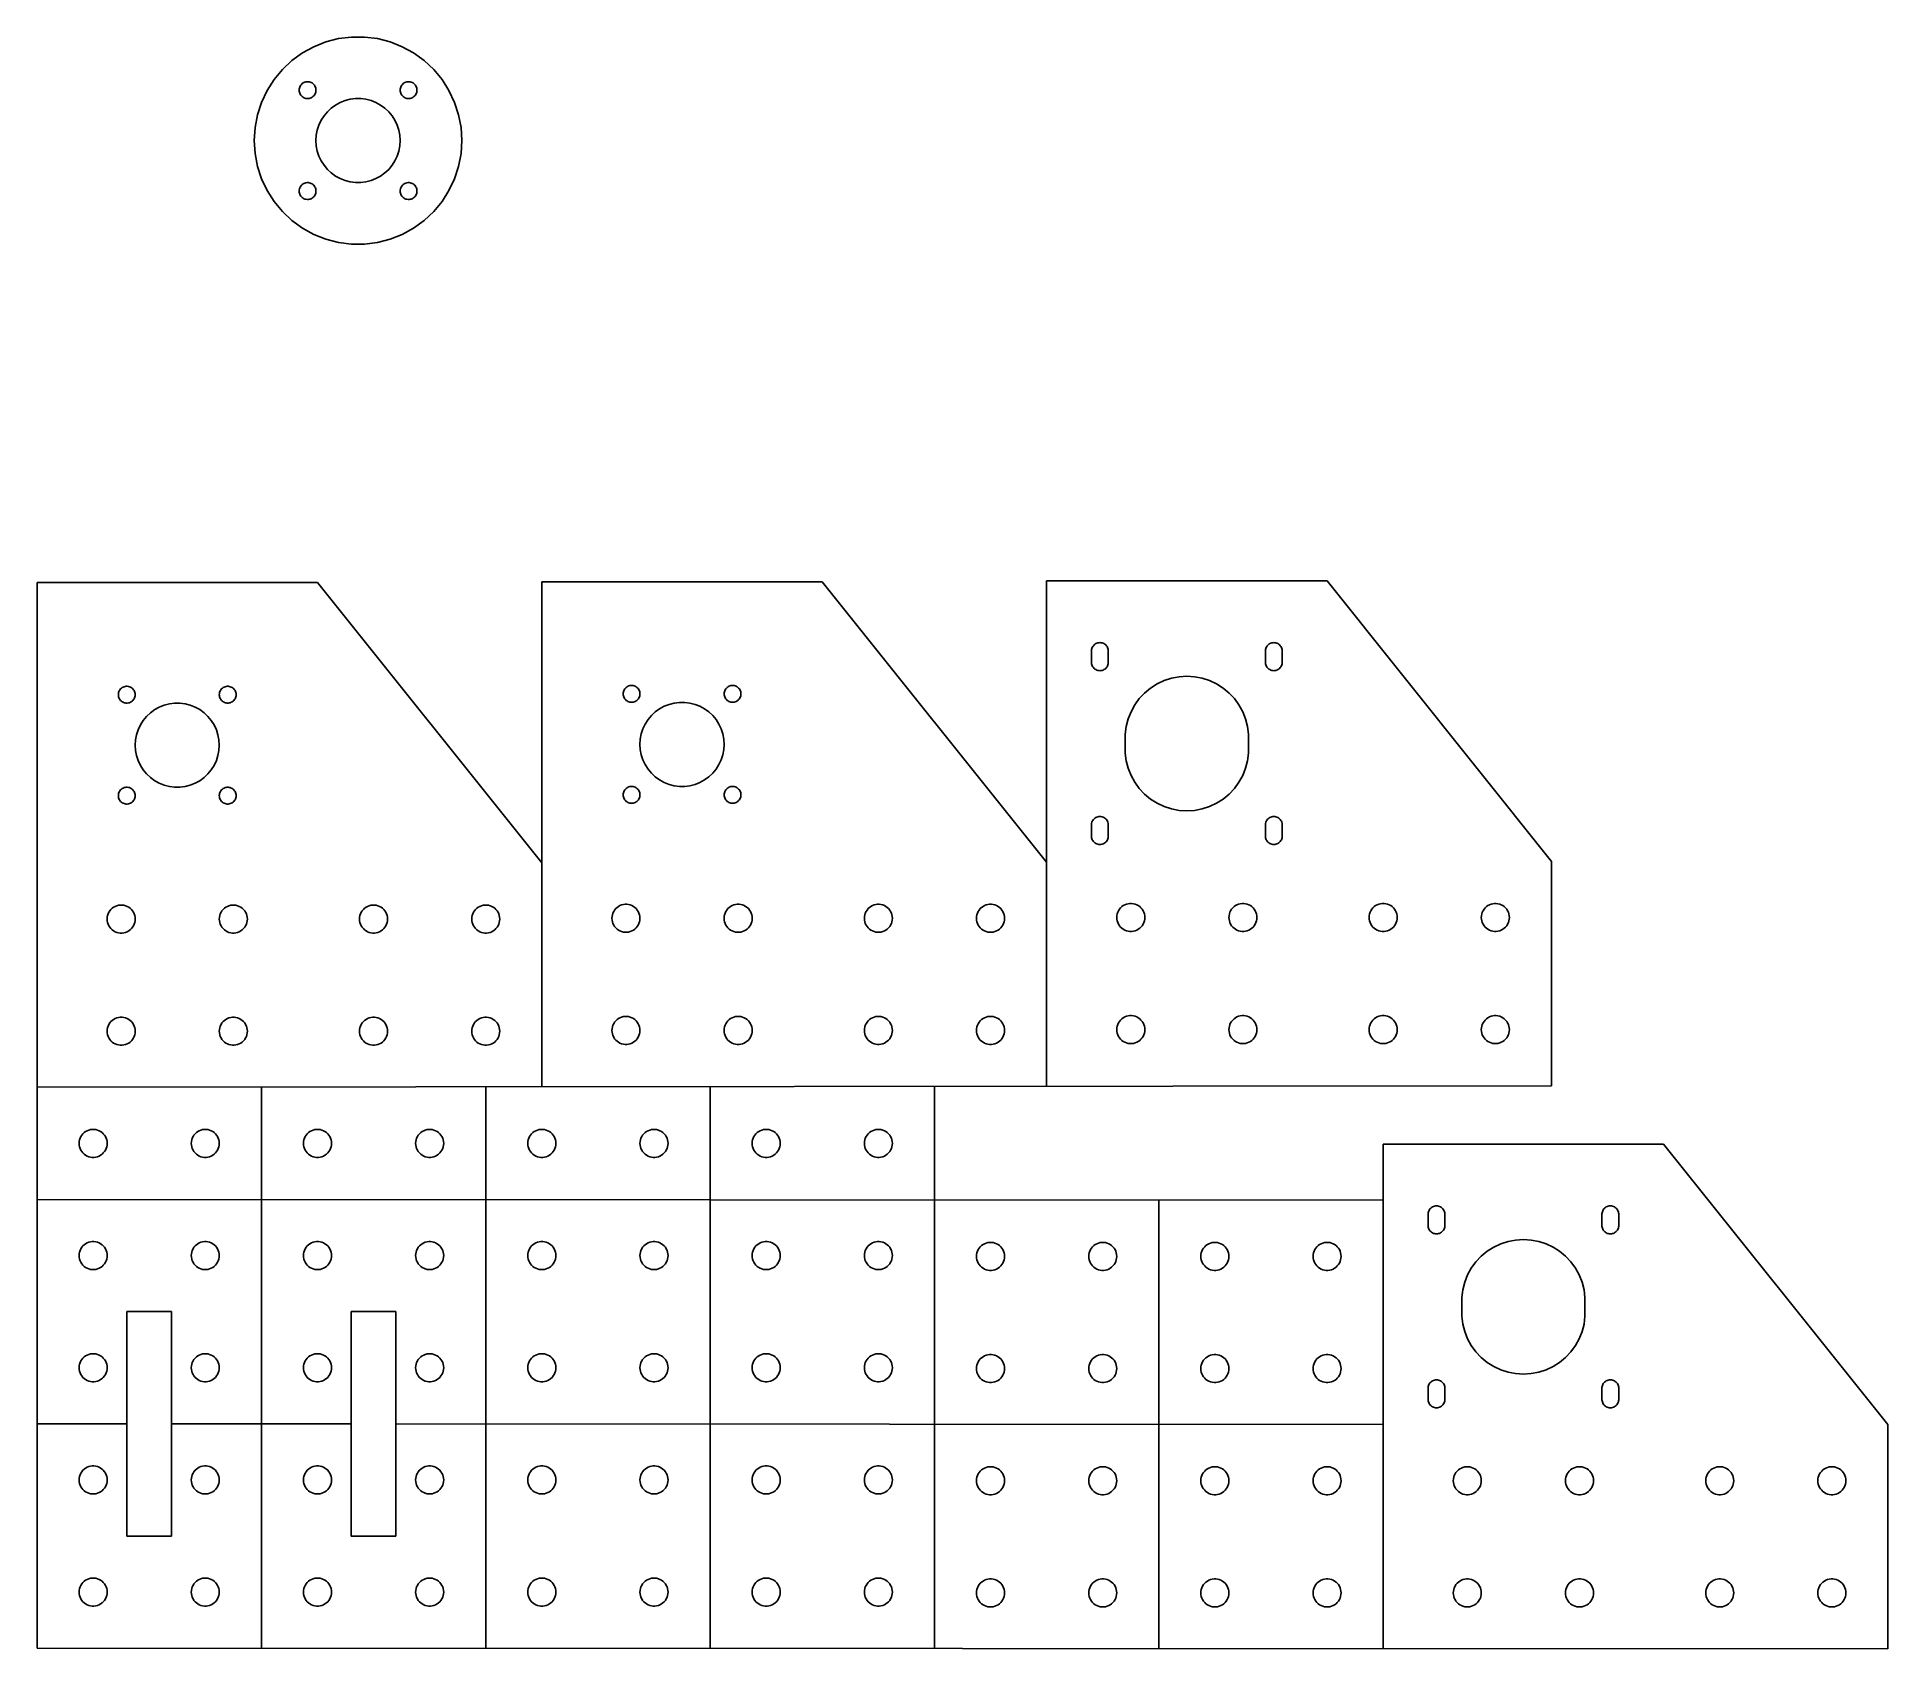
# Model space of a CAD drawing. Extents: x 0 to 330, y 0 to 287.
import ezdxf

# ---------------------------------------------------------------- set-up
doc = ezdxf.new("R2010")
doc.units = 0
doc.layers.add('LAYER_1', color=7, linetype='CONTINUOUS')

msp = doc.modelspace()

# ---------------------------------------------------------------- linework, layer by layer
at = {"layer": 'LAYER_1', "color": 7}
for p, q in [((56.07474, 287.255747), (53.76981, 286.964545)), ((58.39798, 287.255747), (56.07474, 287.255747)), ((60.70291, 286.964545), (58.39798, 287.255747)), ((47.32358, 284.412347), (45.44406, 283.046756)), ((49.35945, 285.531547), (47.32358, 284.412347)), ((51.51955, 286.386745), (49.35945, 285.531547)), ((53.76981, 286.964545), (51.51955, 286.386745)), ((62.95317, 286.386745), (60.70291, 286.964545)), ((65.11327, 285.531547), (62.95317, 286.386745)), ((67.14914, 284.412347), (65.11327, 285.531547)), ((69.02866, 283.046756), (67.14914, 284.412347)), ((43.75046, 281.456349), (42.26956, 279.666241)), ((45.44406, 283.046756), (43.75046, 281.456349)), ((70.72226, 281.456349), (69.02866, 283.046756)), ((72.20316, 279.666241), (70.72226, 281.456349)), ((41.02466, 277.704684), (40.03546, 275.602552)), ((42.26956, 279.666241), (41.02466, 277.704684)), ((46.73636, 277.792258), (46.74816, 277.980246)), ((46.74816, 277.604241), (46.73636, 277.792258)), ((46.74816, 277.980246), (46.78346, 278.165271)), ((46.78346, 277.419188), (46.74816, 277.604241)), ((46.78346, 278.165271), (46.84166, 278.344425)), ((46.84166, 277.240033), (46.78346, 277.419188)), ((46.84166, 278.344425), (46.92186, 278.514888)), ((46.92186, 277.069599), (46.84166, 277.240033)), ((46.92186, 278.514888), (47.02286, 278.67392)), ((47.02286, 278.67392), (47.14296, 278.819038)), ((47.14296, 278.819038), (47.28023, 278.948042)), ((47.28023, 278.948042), (47.43263, 279.058758)), ((47.43263, 279.058758), (47.5977, 279.149436)), ((47.5977, 279.149436), (47.77284, 279.218834)), ((47.77284, 279.218834), (47.95529, 279.265655)), ((47.95529, 279.265655), (48.14218, 279.289362)), ((48.14218, 279.289249), (48.33055, 279.289249)), ((48.33055, 279.289249), (48.51744, 279.265542)), ((48.51744, 279.265655), (48.69989, 279.218834)), ((48.69989, 279.218834), (48.87503, 279.149436)), ((48.87503, 279.149436), (49.0401, 279.058758)), ((49.0401, 279.058758), (49.19251, 278.948042)), ((49.19251, 278.948042), (49.32982, 278.819038)), ((49.32982, 278.819038), (49.44989, 278.67392)), ((49.44989, 278.67392), (49.55083, 278.514888)), ((49.55083, 278.514888), (49.63103, 278.344425)), ((49.63103, 277.240033), (49.55083, 277.069599)), ((49.63103, 278.344425), (49.68924, 278.165271)), ((49.68924, 277.419188), (49.63103, 277.240033)), ((49.68924, 278.165271), (49.72453, 277.980246)), ((49.72453, 277.604241), (49.68924, 277.419188)), ((49.73636, 277.792258), (49.724529, 277.604241)), ((49.72453, 277.980246), (49.736361, 277.792258)), ((64.74819, 277.604241), (64.736359, 277.792258)), ((64.73636, 277.792258), (64.748191, 277.980246)), ((64.74819, 277.980246), (64.78348, 278.165271)), ((64.78348, 277.419188), (64.74819, 277.604241)), ((64.78348, 278.165271), (64.84169, 278.344425)), ((64.84169, 277.240033), (64.78348, 277.419188)), ((64.84169, 278.344425), (64.92189, 278.514888)), ((64.92189, 277.069599), (64.84169, 277.240033)), ((64.92189, 278.514888), (65.02283, 278.67392)), ((65.02283, 278.67392), (65.1429, 278.819038)), ((65.1429, 278.819038), (65.28021, 278.948042)), ((65.28021, 278.948042), (65.43262, 279.058758)), ((65.43262, 279.058758), (65.59769, 279.149436)), ((65.59769, 279.149436), (65.77283, 279.218834)), ((65.77283, 279.218834), (65.95528, 279.265655)), ((65.95528, 279.265655), (66.14217, 279.289362)), ((66.14217, 279.289249), (66.33054, 279.289249)), ((66.33054, 279.289249), (66.51743, 279.265542)), ((66.51743, 279.265655), (66.69988, 279.218834)), ((66.69988, 279.218834), (66.87502, 279.149436)), ((66.87502, 279.149436), (67.04009, 279.058758)), ((67.04009, 279.058758), (67.19249, 278.948042)), ((67.19249, 278.948042), (67.32976, 278.819038)), ((67.32976, 278.819038), (67.44986, 278.67392)), ((67.44986, 278.67392), (67.55086, 278.514888)), ((67.55086, 278.514888), (67.63106, 278.344425)), ((67.63106, 277.240033), (67.55086, 277.069599)), ((67.63106, 278.344425), (67.68926, 278.165271)), ((67.68926, 277.419188), (67.63106, 277.240033)), ((67.68926, 278.165271), (67.72456, 277.980246)), ((67.72456, 277.604241), (67.68926, 277.419188)), ((67.72456, 277.980246), (67.73636, 277.792258)), ((67.73636, 277.792258), (67.72456, 277.604241)), ((73.44806, 277.704684), (72.20316, 279.666241)), ((74.43726, 275.602552), (73.44806, 277.704684)), ((40.03546, 275.602552), (39.31756, 273.393006)), ((47.02286, 276.910567), (46.92186, 277.069599)), ((47.14296, 276.76542), (47.02286, 276.910567)), ((47.28023, 276.636473), (47.14296, 276.76542)), ((47.43263, 276.525757), (47.28023, 276.636473)), ((47.5977, 276.434994), (47.43263, 276.525757)), ((47.77284, 276.365652), (47.5977, 276.434994)), ((47.95529, 276.318804), (47.77284, 276.365652)), ((48.14218, 276.295182), (47.95529, 276.318888)), ((48.33055, 276.295182), (48.14218, 276.295182)), ((48.51744, 276.318804), (48.33055, 276.295097)), ((48.69989, 276.365652), (48.51744, 276.318804)), ((48.87503, 276.434994), (48.69989, 276.365652)), ((49.0401, 276.525757), (48.87503, 276.434994)), ((49.19251, 276.636473), (49.0401, 276.525757)), ((49.32982, 276.76542), (49.19251, 276.636473)), ((49.44989, 276.910567), (49.32982, 276.76542)), ((49.55083, 277.069599), (49.44989, 276.910567)), ((51.16873, 273.200643), (51.76911, 273.926349)), ((51.76911, 273.926349), (52.45569, 274.571086)), ((52.45569, 274.571086), (53.21767, 275.124693)), ((53.21767, 275.124693), (54.04302, 275.578422)), ((54.04302, 275.578422), (54.91873, 275.92516)), ((54.91873, 275.92516), (55.83101, 276.159376)), ((55.83101, 276.159376), (56.765443, 276.277458)), ((56.765443, 276.277458), (57.707277, 276.277458)), ((57.707277, 276.277458), (58.64171, 276.159376)), ((58.64171, 276.159376), (59.55399, 275.92516)), ((59.55399, 275.92516), (60.4297, 275.578422)), ((60.4297, 275.578422), (61.25505, 275.124693)), ((61.25505, 275.124693), (62.01703, 274.571086)), ((62.01703, 274.571086), (62.70361, 273.926349)), ((62.70361, 273.926349), (63.30399, 273.200643)), ((65.02283, 276.910567), (64.92189, 277.069599)), ((65.1429, 276.76542), (65.02283, 276.910567)), ((65.28021, 276.636473), (65.1429, 276.76542)), ((65.43262, 276.525757), (65.28021, 276.636473)), ((65.59769, 276.434994), (65.43262, 276.525757)), ((65.77283, 276.365652), (65.59769, 276.434994)), ((65.95528, 276.318804), (65.77283, 276.365652)), ((66.14217, 276.295182), (65.95528, 276.318888)), ((66.33054, 276.295182), (66.14217, 276.295182)), ((66.51743, 276.318804), (66.33054, 276.295097)), ((66.69988, 276.365652), (66.51743, 276.318804)), ((66.87502, 276.434994), (66.69988, 276.365652)), ((67.04009, 276.525757), (66.87502, 276.434994)), ((67.19249, 276.636473), (67.04009, 276.525757)), ((67.32976, 276.76542), (67.19249, 276.636473)), ((67.44986, 276.910567), (67.32976, 276.76542)), ((67.55086, 277.069599), (67.44986, 276.910567)), ((75.15516, 273.393006), (74.43726, 275.602552)), ((38.88226, 271.1109), (38.73636, 268.792247)), ((39.31756, 273.393006), (38.88226, 271.1109)), ((49.7955, 269.732245), (49.972, 270.657426)), ((49.972, 270.657426), (50.26305, 271.553171)), ((50.26305, 271.553171), (50.66406, 272.405397)), ((50.66406, 272.405397), (51.16873, 273.200643)), ((63.30399, 273.200643), (63.80866, 272.405397)), ((63.80866, 272.405397), (64.20967, 271.553171)), ((64.20967, 271.553171), (64.50072, 270.657426)), ((64.50072, 270.657426), (64.67722, 269.732245)), ((75.59046, 271.1109), (75.15516, 273.393006)), ((75.73636, 268.792247), (75.59046, 271.1109)), ((38.73636, 268.792247), (38.88226, 266.473594)), ((49.73636, 268.792247), (49.7955, 269.732245)), ((49.7955, 267.85225), (49.73636, 268.792247)), ((49.972, 266.927069), (49.7955, 267.85225)), ((64.67722, 267.85225), (64.50072, 266.927069)), ((64.67722, 269.732245), (64.73636, 268.792247)), ((64.73636, 268.792247), (64.67722, 267.85225)), ((75.59046, 266.473594), (75.73636, 268.792247)), ((38.88226, 266.473594), (39.31756, 264.191489)), ((39.31756, 264.191489), (40.03546, 261.981943)), ((50.26305, 266.031324), (49.972, 266.927069)), ((50.66406, 265.179097), (50.26305, 266.031324)), ((51.16873, 264.383852), (50.66406, 265.179097)), ((51.76911, 263.658145), (51.16873, 264.383852)), ((63.30399, 264.383852), (62.70361, 263.658145)), ((63.80866, 265.179097), (63.30399, 264.383852)), ((64.20967, 266.031324), (63.80866, 265.179097)), ((64.50072, 266.927069), (64.20967, 266.031324)), ((74.43726, 261.981943), (75.15516, 264.191489)), ((75.15516, 264.191489), (75.59046, 266.473594)), ((40.03546, 261.981943), (41.02466, 259.879811)), ((47.02286, 260.673928), (47.14296, 260.819074)), ((47.14296, 260.819074), (47.28023, 260.948022)), ((47.28023, 260.948022), (47.43263, 261.058738)), ((47.43263, 261.058738), (47.5977, 261.1495)), ((47.5977, 261.1495), (47.77284, 261.218842)), ((47.77284, 261.218842), (47.95529, 261.265663)), ((47.95529, 261.265663), (48.14218, 261.28937)), ((48.14218, 261.289313), (48.33055, 261.289313)), ((48.33055, 261.289313), (48.51744, 261.265606)), ((48.51744, 261.265663), (48.69989, 261.218842)), ((48.69989, 261.218842), (48.87503, 261.1495)), ((48.87503, 261.1495), (49.0401, 261.058738)), ((49.0401, 261.058738), (49.19251, 260.948022)), ((49.19251, 260.948022), (49.32982, 260.819074)), ((49.32982, 260.819074), (49.44989, 260.673928)), ((52.45569, 263.013409), (51.76911, 263.658145)), ((53.21767, 262.459773), (52.45569, 263.013409)), ((54.04302, 262.006045), (53.21767, 262.459773)), ((54.91873, 261.659335), (54.04302, 262.006045)), ((55.83101, 261.425118), (54.91873, 261.659335)), ((56.765443, 261.307037), (55.83101, 261.425118)), ((57.707277, 261.307037), (56.765443, 261.307037)), ((58.64171, 261.425118), (57.707277, 261.307037)), ((59.55399, 261.659335), (58.64171, 261.425118)), ((60.4297, 262.006045), (59.55399, 261.659335)), ((61.25505, 262.459773), (60.4297, 262.006045)), ((62.01703, 263.013409), (61.25505, 262.459773)), ((62.70361, 263.658145), (62.01703, 263.013409)), ((65.02283, 260.673928), (65.1429, 260.819074)), ((65.1429, 260.819074), (65.28021, 260.948022)), ((65.28021, 260.948022), (65.43262, 261.058738)), ((65.43262, 261.058738), (65.59769, 261.1495)), ((65.59769, 261.1495), (65.77283, 261.218842)), ((65.77283, 261.218842), (65.95528, 261.265663)), ((65.95528, 261.265663), (66.14217, 261.28937)), ((66.14217, 261.289313), (66.33054, 261.289313)), ((66.33054, 261.289313), (66.51743, 261.265606)), ((66.51743, 261.265663), (66.69988, 261.218842)), ((66.69988, 261.218842), (66.87502, 261.1495)), ((66.87502, 261.1495), (67.04009, 261.058738)), ((67.04009, 261.058738), (67.19249, 260.948022)), ((67.19249, 260.948022), (67.32976, 260.819074)), ((67.32976, 260.819074), (67.44986, 260.673928)), ((73.44806, 259.879811), (74.43726, 261.981943)), ((41.02466, 259.879811), (42.26956, 257.918253)), ((42.26956, 257.918253), (43.75046, 256.128146)), ((46.73636, 259.792237), (46.74816, 259.980254)), ((46.74816, 259.604249), (46.73636, 259.792237)), ((46.74816, 259.980254), (46.78346, 260.165307)), ((46.78346, 259.419224), (46.74816, 259.604249)), ((46.78346, 260.165307), (46.84166, 260.344433)), ((46.84166, 259.240069), (46.78346, 259.419224)), ((46.84166, 260.344433), (46.92186, 260.514895)), ((46.92186, 259.069607), (46.84166, 259.240069)), ((46.92186, 260.514895), (47.02286, 260.673928)), ((47.02286, 258.910575), (46.92186, 259.069607)), ((47.14296, 258.765456), (47.02286, 258.910575)), ((47.28023, 258.636452), (47.14296, 258.765456)), ((47.43263, 258.525737), (47.28023, 258.636452)), ((47.5977, 258.435059), (47.43263, 258.525737)), ((47.77284, 258.365632), (47.5977, 258.435059)), ((47.95529, 258.31884), (47.77284, 258.365632)), ((48.14218, 258.295246), (47.95529, 258.318952)), ((48.33055, 258.295246), (48.14218, 258.295246)), ((48.51744, 258.31884), (48.33055, 258.295133)), ((48.69989, 258.365632), (48.51744, 258.31884)), ((48.87503, 258.435059), (48.69989, 258.365632)), ((49.0401, 258.525737), (48.87503, 258.435059)), ((49.19251, 258.636452), (49.0401, 258.525737)), ((49.32982, 258.765456), (49.19251, 258.636452)), ((49.44989, 258.910575), (49.32982, 258.765456)), ((49.44989, 260.673928), (49.55083, 260.514895)), ((49.55083, 259.069607), (49.44989, 258.910575)), ((49.55083, 260.514895), (49.63103, 260.344433)), ((49.63103, 259.240069), (49.55083, 259.069607)), ((49.63103, 260.344433), (49.68924, 260.165307)), ((49.68924, 259.419224), (49.63103, 259.240069)), ((49.68924, 260.165307), (49.72453, 259.980254)), ((49.72453, 259.604249), (49.68924, 259.419224)), ((49.73636, 259.792237), (49.724529, 259.604249)), ((49.72453, 259.980254), (49.736361, 259.792237)), ((64.74819, 259.604249), (64.736359, 259.792237)), ((64.73636, 259.792237), (64.748191, 259.980254)), ((64.74819, 259.980254), (64.78348, 260.165307)), ((64.78348, 259.419224), (64.74819, 259.604249)), ((64.78348, 260.165307), (64.84169, 260.344433)), ((64.84169, 259.240069), (64.78348, 259.419224)), ((64.84169, 260.344433), (64.92189, 260.514895)), ((64.92189, 259.069607), (64.84169, 259.240069)), ((64.92189, 260.514895), (65.02283, 260.673928)), ((65.02283, 258.910575), (64.92189, 259.069607)), ((65.1429, 258.765456), (65.02283, 258.910575)), ((65.28021, 258.636452), (65.1429, 258.765456)), ((65.43262, 258.525737), (65.28021, 258.636452)), ((65.59769, 258.435059), (65.43262, 258.525737)), ((65.77283, 258.365632), (65.59769, 258.435059)), ((65.95528, 258.31884), (65.77283, 258.365632)), ((66.14217, 258.295246), (65.95528, 258.318952)), ((66.33054, 258.295246), (66.14217, 258.295246)), ((66.51743, 258.31884), (66.33054, 258.295133)), ((66.69988, 258.365632), (66.51743, 258.31884)), ((66.87502, 258.435059), (66.69988, 258.365632)), ((67.04009, 258.525737), (66.87502, 258.435059)), ((67.19249, 258.636452), (67.04009, 258.525737)), ((67.32976, 258.765456), (67.19249, 258.636452)), ((67.44986, 258.910575), (67.32976, 258.765456)), ((67.44986, 260.673928), (67.55086, 260.514895)), ((67.55086, 259.069607), (67.44986, 258.910575)), ((67.55086, 260.514895), (67.63106, 260.344433)), ((67.63106, 259.240069), (67.55086, 259.069607)), ((67.63106, 260.344433), (67.68926, 260.165307)), ((67.68926, 259.419224), (67.63106, 259.240069)), ((67.68926, 260.165307), (67.72456, 259.980254)), ((67.72456, 259.604249), (67.68926, 259.419224)), ((67.72456, 259.980254), (67.73636, 259.792237)), ((67.73636, 259.792237), (67.72456, 259.604249)), ((70.72226, 256.128146), (72.20316, 257.918253)), ((72.20316, 257.918253), (73.44806, 259.879811)), ((43.75046, 256.128146), (45.44406, 254.537739)), ((45.44406, 254.537739), (47.32358, 253.17215)), ((67.14914, 253.17215), (69.02866, 254.537739)), ((69.02866, 254.537739), (70.72226, 256.128146)), ((47.32358, 253.17215), (49.35945, 252.052942)), ((49.35945, 252.052942), (51.51955, 251.197752)), ((51.51955, 251.197752), (53.76981, 250.619958)), ((60.70291, 250.619958), (62.95317, 251.197752)), ((62.95317, 251.197752), (65.11327, 252.052942)), ((65.11327, 252.052942), (67.14914, 253.17215)), ((53.76981, 250.619958), (56.07474, 250.328733)), ((56.07474, 250.328733), (58.39798, 250.328733)), ((58.39798, 250.328733), (60.70291, 250.619958)), ((49.999999, 189.999968), (0, 189.999968)), ((0, 189.999968), (0, 0)), ((90.000001, 139.99997), (49.999999, 189.999968)), ((139.999999, 190.14108), (90.000001, 190.14108)), ((90.000001, 190.14108), (90.000001, 100.141082)), ((180.000001, 140.141081), (139.999999, 190.14108)), ((230, 190.282191), (180.000001, 190.282191)), ((180.000001, 190.282191), (180.000001, 100.282193)), ((270.000002, 140.282192), (230, 190.282191)), ((188.026581, 178.063292), (188.073431, 178.245692)), ((188.073431, 178.245692), (188.142761, 178.420893)), ((188.142761, 178.420893), (188.233521, 178.585891)), ((188.233521, 178.585891), (188.344241, 178.738291)), ((188.344241, 178.738291), (188.473191, 178.875593)), ((188.473191, 178.875593), (188.618331, 178.995692)), ((188.618331, 178.995692), (188.777371, 179.096691)), ((188.777371, 179.096691), (188.947811, 179.17689)), ((188.947811, 179.17689), (189.126971, 179.23509)), ((189.126971, 179.23509), (189.312011, 179.27039)), ((189.312011, 179.27039), (189.500001, 179.282187)), ((189.500001, 179.28219), (189.687991, 179.270393)), ((189.687991, 179.27039), (189.873031, 179.23509)), ((189.873031, 179.23509), (190.052201, 179.17689)), ((190.052201, 179.17689), (190.222601, 179.096691)), ((190.222601, 179.096691), (190.381701, 178.995692)), ((190.381701, 178.995692), (190.526801, 178.875593)), ((190.526801, 178.875593), (190.655801, 178.738291)), ((190.655801, 178.738291), (190.766501, 178.585891)), ((190.766501, 178.585891), (190.857201, 178.420893)), ((190.857201, 178.420893), (190.926601, 178.245692)), ((190.926601, 178.245692), (190.973401, 178.063292)), ((219.026602, 178.063292), (219.0734, 178.245692)), ((219.0734, 178.245692), (219.142801, 178.420893)), ((219.142801, 178.420893), (219.233502, 178.585891)), ((219.233502, 178.585891), (219.3442, 178.738291)), ((219.3442, 178.738291), (219.473201, 178.875593)), ((219.473201, 178.875593), (219.6183, 178.995692)), ((219.6183, 178.995692), (219.7774, 179.096691)), ((219.7774, 179.096691), (219.9478, 179.17689)), ((219.9478, 179.17689), (220.127, 179.23509)), ((220.127, 179.23509), (220.312, 179.27039)), ((220.312, 179.27039), (220.500002, 179.282187)), ((220.500002, 179.28219), (220.688002, 179.270393)), ((220.688002, 179.27039), (220.873001, 179.23509)), ((220.873001, 179.23509), (221.052201, 179.17689)), ((221.052201, 179.17689), (221.222601, 179.096691)), ((221.222601, 179.096691), (221.381701, 178.995692)), ((221.381701, 178.995692), (221.5268, 178.875593)), ((221.5268, 178.875593), (221.655801, 178.738291)), ((221.655801, 178.738291), (221.7665, 178.585891)), ((221.7665, 178.585891), (221.8572, 178.420893)), ((221.8572, 178.420893), (221.926602, 178.245692)), ((221.926602, 178.245692), (221.973402, 178.063292)), ((188.002961, 177.87639), (188.02658, 178.063292)), ((188.002961, 175.687991), (188.002961, 177.87639)), ((188.026581, 175.501092), (188.002962, 175.687991)), ((188.073431, 175.318692), (188.026581, 175.501092)), ((188.142761, 175.143492), (188.073431, 175.318692)), ((188.233521, 174.97849), (188.142761, 175.143492)), ((188.344241, 174.82609), (188.233521, 174.97849)), ((190.766501, 174.97849), (190.655801, 174.82609)), ((190.857201, 175.143492), (190.766501, 174.97849)), ((190.926601, 175.318692), (190.857201, 175.143492)), ((190.973401, 175.501092), (190.926601, 175.318692)), ((190.973401, 178.063292), (190.997001, 177.87639)), ((190.997001, 175.687991), (190.973402, 175.501092)), ((190.997001, 177.87639), (190.997001, 175.687991)), ((219.003002, 177.87639), (219.026596, 178.063292)), ((219.003002, 175.687991), (219.003002, 177.87639)), ((219.026602, 175.501092), (219.003008, 175.687991)), ((219.0734, 175.318692), (219.026602, 175.501092)), ((219.142801, 175.143492), (219.0734, 175.318692)), ((219.233502, 174.97849), (219.142801, 175.143492)), ((219.3442, 174.82609), (219.233502, 174.97849)), ((221.7665, 174.97849), (221.655801, 174.82609)), ((221.8572, 175.143492), (221.7665, 174.97849)), ((221.926602, 175.318692), (221.8572, 175.143492)), ((221.973402, 175.501092), (221.926602, 175.318692)), ((221.973402, 178.063292), (221.996996, 177.87639)), ((221.997002, 175.687991), (221.973408, 175.501092)), ((221.997002, 177.87639), (221.997002, 175.687991)), ((105.536501, 171.56768), (105.718901, 171.61448)), ((105.718901, 171.61448), (105.905801, 171.638074)), ((105.905801, 171.63808), (106.094201, 171.63808)), ((106.094201, 171.63808), (106.281101, 171.614486)), ((106.281101, 171.61448), (106.463501, 171.56768)), ((123.536501, 171.56768), (123.718901, 171.61448)), ((123.718901, 171.61448), (123.9058, 171.638074)), ((123.9058, 171.63808), (124.0942, 171.63808)), ((124.0942, 171.63808), (124.281099, 171.614486)), ((124.281099, 171.61448), (124.4635, 171.56768)), ((188.473191, 174.688792), (188.344241, 174.82609)), ((188.618331, 174.568692), (188.473191, 174.688792)), ((188.777371, 174.467691), (188.618331, 174.568692)), ((188.947811, 174.387492), (188.777371, 174.467691)), ((189.126971, 174.329292), (188.947811, 174.387492)), ((189.312011, 174.293991), (189.126971, 174.329292)), ((189.500001, 174.282192), (189.312011, 174.293989)), ((189.687991, 174.293991), (189.500001, 174.282194)), ((189.873031, 174.329292), (189.687991, 174.293991)), ((190.052201, 174.387492), (189.873031, 174.329292)), ((190.222601, 174.467691), (190.052201, 174.387492)), ((190.381701, 174.568692), (190.222601, 174.467691)), ((190.526801, 174.688792), (190.381701, 174.568692)), ((190.655801, 174.82609), (190.526801, 174.688792)), ((198.534401, 171.181391), (199.700701, 171.921592)), ((199.700701, 171.921592), (200.950601, 172.509692)), ((200.950601, 172.509692), (202.264401, 172.936593)), ((202.264401, 172.936593), (203.621301, 173.195492)), ((203.621301, 173.195492), (205.000001, 173.282191)), ((205.000001, 173.282191), (206.378701, 173.195492)), ((206.378701, 173.195492), (207.735601, 172.936593)), ((207.735601, 172.936593), (209.0494, 172.509692)), ((209.0494, 172.509692), (210.2993, 171.921592)), ((210.2993, 171.921592), (211.4656, 171.181391)), ((219.473201, 174.688792), (219.3442, 174.82609)), ((219.6183, 174.568692), (219.473201, 174.688792)), ((219.7774, 174.467691), (219.6183, 174.568692)), ((219.9478, 174.387492), (219.7774, 174.467691)), ((220.127, 174.329292), (219.9478, 174.387492)), ((220.312, 174.293991), (220.127, 174.329292)), ((220.500002, 174.282192), (220.312, 174.293989)), ((220.688002, 174.293991), (220.500002, 174.282194)), ((220.873001, 174.329292), (220.688002, 174.293991)), ((221.052201, 174.387492), (220.873001, 174.329292)), ((221.222601, 174.467691), (221.052201, 174.387492)), ((221.381701, 174.568692), (221.222601, 174.467691)), ((221.5268, 174.688792), (221.381701, 174.568692)), ((221.655801, 174.82609), (221.5268, 174.688792)), ((14.5, 169.999969), (14.5118, 170.187968)), ((14.5118, 169.811969), (14.5, 169.999969)), ((14.5118, 170.187968), (14.5471, 170.372971)), ((14.5471, 169.62697), (14.5118, 169.811969)), ((14.5471, 170.372971), (14.6053, 170.552171)), ((14.6053, 169.44777), (14.5471, 169.62697)), ((14.6053, 170.552171), (14.6855, 170.722571)), ((14.6855, 169.27737), (14.6053, 169.44777)), ((14.6855, 170.722571), (14.7865, 170.881668)), ((14.7865, 169.11827), (14.6855, 169.27737)), ((14.7865, 170.881668), (14.9066, 171.02677)), ((14.9066, 168.973168), (14.7865, 169.11827)), ((14.9066, 171.02677), (15.0439, 171.155771)), ((15.0439, 168.84417), (14.9066, 168.973168)), ((15.0439, 171.155771), (15.1963, 171.266469)), ((15.1963, 168.733469), (15.0439, 168.84417)), ((15.1963, 171.266469), (15.3613, 171.35717)), ((15.3613, 168.642669), (15.1963, 168.733469)), ((15.3613, 171.35717), (15.5365, 171.426568)), ((15.5365, 168.573369), (15.3613, 168.642669)), ((15.5365, 171.426568), (15.7189, 171.473369)), ((15.7189, 168.526569), (15.5365, 168.573369)), ((15.7189, 171.473369), (15.9058, 171.496963)), ((15.9058, 168.50287), (15.7189, 168.526577)), ((15.9058, 171.496969), (16.0942, 171.496969)), ((16.0942, 168.50287), (15.9058, 168.50287)), ((16.0942, 171.496969), (16.2811, 171.473375)), ((16.2811, 168.526569), (16.0942, 168.502862)), ((16.2811, 171.473369), (16.4635, 171.426568)), ((16.4635, 168.573369), (16.2811, 168.526569)), ((16.4635, 171.426568), (16.6387, 171.35717)), ((16.6387, 168.642669), (16.4635, 168.573369)), ((16.6387, 171.35717), (16.8037, 171.266469)), ((16.8037, 168.733469), (16.6387, 168.642669)), ((16.8037, 171.266469), (16.9561, 171.155771)), ((16.9561, 168.84417), (16.8037, 168.733469)), ((16.9561, 171.155771), (17.0935, 171.02677)), ((17.0935, 168.973168), (16.9561, 168.84417)), ((17.0935, 171.02677), (17.2135, 170.881668)), ((17.2135, 169.11827), (17.0935, 168.973168)), ((17.2135, 170.881668), (17.3145, 170.722571)), ((17.3145, 169.27737), (17.2135, 169.11827)), ((17.3145, 170.722571), (17.3947, 170.552171)), ((17.3947, 169.44777), (17.3145, 169.27737)), ((17.3947, 170.552171), (17.4529, 170.372971)), ((17.4529, 169.62697), (17.3947, 169.44777)), ((17.4529, 170.372971), (17.4882, 170.187968)), ((17.4882, 169.811969), (17.4529, 169.62697)), ((17.4882, 170.187968), (17.5, 169.999969)), ((17.5, 169.999969), (17.4882, 169.811969)), ((22.6824, 168.132869), (23.5947, 168.367071)), ((23.5947, 168.367071), (24.5291, 168.485169)), ((24.5291, 168.485169), (25.4709, 168.485169)), ((25.4709, 168.485169), (26.4053, 168.367071)), ((26.4053, 168.367071), (27.3176, 168.132869)), ((32.5, 169.999969), (32.511797, 170.187968)), ((32.5118, 169.811969), (32.500003, 169.999969)), ((32.5118, 170.187968), (32.5471, 170.372971)), ((32.5471, 169.62697), (32.5118, 169.811969)), ((32.5471, 170.372971), (32.6053, 170.552171)), ((32.6053, 169.44777), (32.5471, 169.62697)), ((32.6053, 170.552171), (32.685499, 170.722571)), ((32.685499, 169.27737), (32.6053, 169.44777)), ((32.685499, 170.722571), (32.786501, 170.881668)), ((32.786501, 169.11827), (32.685499, 169.27737)), ((32.786501, 170.881668), (32.906502, 171.02677)), ((32.906502, 168.973168), (32.786501, 169.11827)), ((32.906502, 171.02677), (33.043899, 171.155771)), ((33.043899, 168.84417), (32.906502, 168.973168)), ((33.043899, 171.155771), (33.196301, 171.266469)), ((33.196301, 168.733469), (33.043899, 168.84417)), ((33.196301, 171.266469), (33.3613, 171.35717)), ((33.3613, 168.642669), (33.196301, 168.733469)), ((33.3613, 171.35717), (33.536501, 171.426568)), ((33.536501, 168.573369), (33.3613, 168.642669)), ((33.536501, 171.426568), (33.718901, 171.473369)), ((33.718901, 168.526569), (33.536501, 168.573369)), ((33.718901, 171.473369), (33.9058, 171.496963)), ((33.9058, 168.50287), (33.718901, 168.526577)), ((33.9058, 171.496969), (34.0942, 171.496969)), ((34.0942, 168.50287), (33.9058, 168.50287)), ((34.0942, 171.496969), (34.281099, 171.473375)), ((34.281099, 168.526569), (34.0942, 168.502862)), ((34.281099, 171.473369), (34.463499, 171.426568)), ((34.463499, 168.573369), (34.281099, 168.526569)), ((34.463499, 171.426568), (34.6387, 171.35717)), ((34.6387, 168.642669), (34.463499, 168.573369)), ((34.6387, 171.35717), (34.803701, 171.266469)), ((34.803701, 168.733469), (34.6387, 168.642669)), ((34.803701, 171.266469), (34.956101, 171.155771)), ((34.956101, 168.84417), (34.803701, 168.733469)), ((34.956101, 171.155771), (35.093399, 171.02677)), ((35.093399, 168.973168), (34.956101, 168.84417)), ((35.093399, 171.02677), (35.213499, 170.881668)), ((35.213499, 169.11827), (35.093399, 168.973168)), ((35.213499, 170.881668), (35.314501, 170.722571)), ((35.314501, 169.27737), (35.213499, 169.11827)), ((35.314501, 170.722571), (35.3947, 170.552171)), ((35.3947, 169.44777), (35.314501, 169.27737)), ((35.3947, 170.552171), (35.452899, 170.372971)), ((35.452899, 169.62697), (35.3947, 169.44777)), ((35.452899, 170.372971), (35.4882, 170.187968)), ((35.4882, 169.811969), (35.452899, 169.62697)), ((35.4882, 170.187968), (35.499997, 169.999969)), ((35.5, 169.999969), (35.488203, 169.811969)), ((104.500001, 170.14108), (104.5118, 170.32908)), ((104.511801, 169.953081), (104.500001, 170.14108)), ((104.511801, 170.32908), (104.547101, 170.514082)), ((104.547101, 169.768081), (104.511801, 169.953081)), ((104.547101, 170.514082), (104.605301, 170.693282)), ((104.605301, 169.588881), (104.547101, 169.768081)), ((104.605301, 170.693282), (104.685501, 170.863682)), ((104.685501, 169.418481), (104.605301, 169.588881)), ((104.685501, 170.863682), (104.786501, 171.022779)), ((104.786501, 169.259381), (104.685501, 169.418481)), ((104.786501, 171.022779), (104.906601, 171.167881)), ((104.906601, 169.114279), (104.786501, 169.259381)), ((104.906601, 171.167881), (105.0439, 171.296882)), ((105.0439, 168.985281), (104.906601, 169.114279)), ((105.0439, 171.296882), (105.1963, 171.407581)), ((105.1963, 168.87458), (105.0439, 168.985281)), ((105.1963, 171.407581), (105.361301, 171.498281)), ((105.361301, 168.78378), (105.1963, 168.87458)), ((105.361301, 171.498281), (105.536501, 171.56768)), ((105.536501, 168.714481), (105.361301, 168.78378)), ((105.718901, 168.66768), (105.536501, 168.714481)), ((105.905801, 168.643981), (105.718901, 168.667688)), ((106.094201, 168.643981), (105.905801, 168.643981)), ((106.281101, 168.66768), (106.094201, 168.643973)), ((106.463501, 168.714481), (106.281101, 168.66768)), ((106.463501, 171.56768), (106.638701, 171.498281)), ((106.638701, 168.78378), (106.463501, 168.714481)), ((106.638701, 171.498281), (106.803701, 171.407581)), ((106.803701, 168.87458), (106.638701, 168.78378)), ((106.803701, 171.407581), (106.956101, 171.296882)), ((106.956101, 168.985281), (106.803701, 168.87458)), ((106.956101, 171.296882), (107.093501, 171.167881)), ((107.093501, 169.114279), (106.956101, 168.985281)), ((107.093501, 171.167881), (107.213501, 171.022779)), ((107.213501, 169.259381), (107.093501, 169.114279)), ((107.213501, 171.022779), (107.314501, 170.863682)), ((107.314501, 169.418481), (107.213501, 169.259381)), ((107.314501, 170.863682), (107.394701, 170.693282)), ((107.394701, 169.588881), (107.314501, 169.418481)), ((107.394701, 170.693282), (107.452901, 170.514082)), ((107.452901, 169.768081), (107.394701, 169.588881)), ((107.452901, 170.514082), (107.488201, 170.32908)), ((107.488201, 169.953081), (107.452901, 169.768081)), ((107.488201, 170.32908), (107.5, 170.14108)), ((107.500001, 170.14108), (107.488201, 169.953081)), ((112.682401, 168.27398), (113.594701, 168.508182)), ((113.594701, 168.508182), (114.529101, 168.626281)), ((114.529101, 168.626281), (115.4709, 168.626281)), ((115.4709, 168.626281), (116.405301, 168.508182)), ((116.405301, 168.508182), (117.317601, 168.27398)), ((122.500001, 170.14108), (122.511797, 170.32908)), ((122.5118, 169.953081), (122.500003, 170.14108)), ((122.5118, 170.32908), (122.547101, 170.514082)), ((122.547101, 169.768081), (122.5118, 169.953081)), ((122.547101, 170.514082), (122.6053, 170.693282)), ((122.6053, 169.588881), (122.547101, 169.768081)), ((122.6053, 170.693282), (122.6855, 170.863682)), ((122.6855, 169.418481), (122.6053, 169.588881)), ((122.6855, 170.863682), (122.786501, 171.022779)), ((122.786501, 169.259381), (122.6855, 169.418481)), ((122.786501, 171.022779), (122.906502, 171.167881)), ((122.906502, 169.114279), (122.786501, 169.259381)), ((122.906502, 171.167881), (123.043899, 171.296882)), ((123.043899, 168.985281), (122.906502, 169.114279)), ((123.043899, 171.296882), (123.196302, 171.407581)), ((123.196302, 168.87458), (123.043899, 168.985281)), ((123.196302, 171.407581), (123.3613, 171.498281)), ((123.3613, 168.78378), (123.196302, 168.87458)), ((123.3613, 171.498281), (123.536501, 171.56768)), ((123.536501, 168.714481), (123.3613, 168.78378)), ((123.718901, 168.66768), (123.536501, 168.714481)), ((123.9058, 168.643981), (123.718901, 168.667688)), ((124.0942, 168.643981), (123.9058, 168.643981)), ((124.281099, 168.66768), (124.0942, 168.643973)), ((124.4635, 168.714481), (124.281099, 168.66768)), ((124.4635, 171.56768), (124.6387, 171.498281)), ((124.6387, 168.78378), (124.4635, 168.714481)), ((124.6387, 171.498281), (124.803702, 171.407581)), ((124.803702, 168.87458), (124.6387, 168.78378)), ((124.803702, 171.407581), (124.956102, 171.296882)), ((124.956102, 168.985281), (124.803702, 168.87458)), ((124.956102, 171.296882), (125.0934, 171.167881)), ((125.0934, 169.114279), (124.956102, 168.985281)), ((125.0934, 171.167881), (125.213499, 171.022779)), ((125.213499, 169.259381), (125.0934, 169.114279)), ((125.213499, 171.022779), (125.314501, 170.863682)), ((125.314501, 169.418481), (125.213499, 169.259381)), ((125.314501, 170.863682), (125.3947, 170.693282)), ((125.3947, 169.588881), (125.314501, 169.418481)), ((125.3947, 170.693282), (125.4529, 170.514082)), ((125.4529, 169.768081), (125.3947, 169.588881)), ((125.4529, 170.514082), (125.4882, 170.32908)), ((125.4882, 169.953081), (125.4529, 169.768081)), ((125.4882, 170.32908), (125.499997, 170.14108)), ((125.5, 170.14108), (125.488203, 169.953081)), ((195.712401, 168.176291), (196.524401, 169.293891)), ((196.524401, 169.293891), (197.470001, 170.300792)), ((197.470001, 170.300792), (198.534401, 171.181391)), ((211.4656, 171.181391), (212.530001, 170.300792)), ((212.530001, 170.300792), (213.475601, 169.293891)), ((213.475601, 169.293891), (214.287602, 168.176291)), ((18.4277, 164.613069), (18.9324, 165.408369)), ((18.9324, 165.408369), (19.5327, 166.134069)), ((19.5327, 166.134069), (20.2193, 166.778769)), ((20.2193, 166.778769), (20.9813, 167.332469)), ((20.9813, 167.332469), (21.8067, 167.78617)), ((21.8067, 167.78617), (22.6824, 168.132869)), ((27.3176, 168.132869), (28.1933, 167.78617)), ((28.1933, 167.78617), (29.018698, 167.332469)), ((29.018698, 167.332469), (29.780701, 166.778769)), ((29.780701, 166.778769), (30.4673, 166.134069)), ((30.4673, 166.134069), (31.067601, 165.408369)), ((31.067601, 165.408369), (31.572299, 164.613069)), ((108.427701, 164.75418), (108.932401, 165.54948)), ((108.932401, 165.54948), (109.532701, 166.27518)), ((109.532701, 166.27518), (110.219301, 166.91988)), ((110.219301, 166.91988), (110.981301, 167.473581)), ((110.981301, 167.473581), (111.806701, 167.927281)), ((111.806701, 167.927281), (112.682401, 168.27398)), ((117.317601, 168.27398), (118.193301, 167.927281)), ((118.193301, 167.927281), (119.018699, 167.473581)), ((119.018699, 167.473581), (119.780702, 166.91988)), ((119.780702, 166.91988), (120.467301, 166.27518)), ((120.467301, 166.27518), (121.067601, 165.54948)), ((121.067601, 165.54948), (121.572299, 164.75418)), ((194.194901, 164.343392), (194.538401, 165.68139)), ((194.538401, 165.68139), (195.046901, 166.965792)), ((195.046901, 166.965792), (195.712401, 168.176291)), ((214.287602, 168.176291), (214.953102, 166.965792)), ((214.953102, 166.965792), (215.461602, 165.68139)), ((215.461602, 165.68139), (215.805103, 164.343392)), ((17.5, 160.99997), (17.5591, 161.93997)), ((17.5591, 161.93997), (17.7356, 162.865168)), ((17.7356, 162.865168), (18.0267, 163.760868)), ((18.0267, 163.760868), (18.4277, 164.613069)), ((31.572299, 164.613069), (31.9733, 163.760868)), ((31.9733, 163.760868), (32.264401, 162.865168)), ((32.264401, 162.865168), (32.4409, 161.93997)), ((32.4409, 161.93997), (32.5, 160.99997)), ((107.500001, 161.141081), (107.5591, 162.081082)), ((107.5591, 162.081082), (107.735601, 163.006279)), ((107.735601, 163.006279), (108.026701, 163.901979)), ((108.026701, 163.901979), (108.427701, 164.75418)), ((121.572299, 164.75418), (121.9733, 163.901979)), ((121.9733, 163.901979), (122.264401, 163.006279)), ((122.264401, 163.006279), (122.4409, 162.081082)), ((122.4409, 162.081082), (122.500001, 161.141081)), ((194.021701, 162.972892), (194.194901, 164.343392)), ((194.021701, 159.591492), (194.021701, 162.972892)), ((215.805103, 164.343392), (215.9783, 162.972892)), ((215.9783, 162.972892), (215.9783, 159.591492)), ((17.5591, 160.05997), (17.5, 160.99997)), ((17.7356, 159.134769), (17.5591, 160.05997)), ((18.0267, 158.239069), (17.7356, 159.134769)), ((32.264401, 159.134769), (31.9733, 158.239069)), ((32.4409, 160.05997), (32.264401, 159.134769)), ((32.5, 160.99997), (32.4409, 160.05997)), ((107.5591, 160.201081), (107.500001, 161.141081)), ((107.735601, 159.27588), (107.5591, 160.201081)), ((108.026701, 158.38018), (107.735601, 159.27588)), ((122.264401, 159.27588), (121.9733, 158.38018)), ((122.4409, 160.201081), (122.264401, 159.27588)), ((122.500001, 161.141081), (122.4409, 160.201081)), ((194.194901, 158.220993), (194.021701, 159.591492)), ((215.9783, 159.591492), (215.805103, 158.220993)), ((18.4277, 157.386871), (18.0267, 158.239069)), ((18.9324, 156.591569), (18.4277, 157.386871)), ((19.5327, 155.865871), (18.9324, 156.591569)), ((20.2193, 155.221168), (19.5327, 155.865871)), ((20.9813, 154.667471), (20.2193, 155.221168)), ((29.780701, 155.221168), (29.018698, 154.667471)), ((30.4673, 155.865871), (29.780701, 155.221168)), ((31.067601, 156.591569), (30.4673, 155.865871)), ((31.572299, 157.386871), (31.067601, 156.591569)), ((31.9733, 158.239069), (31.572299, 157.386871)), ((108.427701, 157.527982), (108.026701, 158.38018)), ((108.932401, 156.73268), (108.427701, 157.527982)), ((109.532701, 156.006982), (108.932401, 156.73268)), ((110.219301, 155.362279), (109.532701, 156.006982)), ((110.981301, 154.808582), (110.219301, 155.362279)), ((119.780702, 155.362279), (119.018699, 154.808582)), ((120.467301, 156.006982), (119.780702, 155.362279)), ((121.067601, 156.73268), (120.467301, 156.006982)), ((121.572299, 157.527982), (121.067601, 156.73268)), ((121.9733, 158.38018), (121.572299, 157.527982)), ((194.538401, 156.882991), (194.194901, 158.220993)), ((195.046901, 155.598592), (194.538401, 156.882991)), ((195.712401, 154.38809), (195.046901, 155.598592)), ((214.953102, 155.598592), (214.287602, 154.38809)), ((215.461602, 156.882991), (214.953102, 155.598592)), ((215.805103, 158.220993), (215.461602, 156.882991)), ((14.5, 151.999968), (14.5118, 152.187971)), ((14.5118, 151.811969), (14.5, 151.999968)), ((14.5118, 152.187971), (14.5471, 152.37297)), ((14.5471, 151.626969), (14.5118, 151.811969)), ((14.5471, 152.37297), (14.6053, 152.55217)), ((14.6053, 152.55217), (14.6855, 152.72257)), ((14.6855, 152.72257), (14.7865, 152.88167)), ((14.7865, 152.88167), (14.9066, 153.026769)), ((14.9066, 153.026769), (15.0439, 153.15577)), ((15.0439, 153.15577), (15.1963, 153.266469)), ((15.1963, 153.266469), (15.3613, 153.357268)), ((15.3613, 153.357268), (15.5365, 153.426571)), ((15.5365, 153.426571), (15.7189, 153.473369)), ((15.7189, 153.473369), (15.9058, 153.497075)), ((15.9058, 153.49707), (16.0942, 153.49707)), ((16.0942, 153.49707), (16.2811, 153.473363)), ((16.2811, 153.473369), (16.4635, 153.426571)), ((16.4635, 153.426571), (16.6387, 153.357268)), ((16.6387, 153.357268), (16.8037, 153.266469)), ((16.8037, 153.266469), (16.9561, 153.15577)), ((16.9561, 153.15577), (17.0935, 153.026769)), ((17.0935, 153.026769), (17.2135, 152.88167)), ((17.2135, 152.88167), (17.3145, 152.72257)), ((17.3145, 152.72257), (17.3947, 152.55217)), ((17.3947, 152.55217), (17.4529, 152.37297)), ((17.4529, 152.37297), (17.4882, 152.187971)), ((17.4882, 151.811969), (17.4529, 151.626969)), ((17.4882, 152.187971), (17.5, 151.999968)), ((17.5, 151.999968), (17.4882, 151.811969)), ((21.8067, 154.21377), (20.9813, 154.667471)), ((22.6824, 153.867069), (21.8067, 154.21377)), ((23.5947, 153.632869), (22.6824, 153.867069)), ((24.5291, 153.514768), (23.5947, 153.632869)), ((25.4709, 153.514768), (24.5291, 153.514768)), ((26.4053, 153.632869), (25.4709, 153.514768)), ((27.3176, 153.867069), (26.4053, 153.632869)), ((28.1933, 154.21377), (27.3176, 153.867069)), ((29.018698, 154.667471), (28.1933, 154.21377)), ((32.5, 151.999968), (32.511797, 152.187971)), ((32.5118, 151.811969), (32.500003, 151.999968)), ((32.5118, 152.187971), (32.5471, 152.37297)), ((32.5471, 151.626969), (32.5118, 151.811969)), ((32.5471, 152.37297), (32.6053, 152.55217)), ((32.6053, 152.55217), (32.685499, 152.72257)), ((32.685499, 152.72257), (32.786501, 152.88167)), ((32.786501, 152.88167), (32.906502, 153.026769)), ((32.906502, 153.026769), (33.043899, 153.15577)), ((33.043899, 153.15577), (33.196301, 153.266469)), ((33.196301, 153.266469), (33.3613, 153.357268)), ((33.3613, 153.357268), (33.536501, 153.426571)), ((33.536501, 153.426571), (33.718901, 153.473369)), ((33.718901, 153.473369), (33.9058, 153.497075)), ((33.9058, 153.49707), (34.0942, 153.49707)), ((34.0942, 153.49707), (34.281099, 153.473363)), ((34.281099, 153.473369), (34.463499, 153.426571)), ((34.463499, 153.426571), (34.6387, 153.357268)), ((34.6387, 153.357268), (34.803701, 153.266469)), ((34.803701, 153.266469), (34.956101, 153.15577)), ((34.956101, 153.15577), (35.093399, 153.026769)), ((35.093399, 153.026769), (35.213499, 152.88167)), ((35.213499, 152.88167), (35.314501, 152.72257)), ((35.314501, 152.72257), (35.3947, 152.55217)), ((35.3947, 152.55217), (35.452899, 152.37297)), ((35.452899, 152.37297), (35.4882, 152.187971)), ((35.4882, 151.811969), (35.452899, 151.626969)), ((35.4882, 152.187971), (35.499997, 151.999968)), ((35.5, 151.999968), (35.488203, 151.811969)), ((104.500001, 152.141079), (104.5118, 152.329082)), ((104.511801, 151.95308), (104.500001, 152.141079)), ((104.511801, 152.329082), (104.547101, 152.514081)), ((104.547101, 151.76808), (104.511801, 151.95308)), ((104.547101, 152.514081), (104.605301, 152.693281)), ((104.605301, 152.693281), (104.685501, 152.863681)), ((104.685501, 152.863681), (104.786501, 153.022781)), ((104.786501, 153.022781), (104.906601, 153.16788)), ((104.906601, 153.16788), (105.0439, 153.296881)), ((105.0439, 153.296881), (105.1963, 153.40758)), ((105.1963, 153.40758), (105.361301, 153.498379)), ((105.361301, 153.498379), (105.536501, 153.567682)), ((105.536501, 153.567682), (105.718901, 153.61448)), ((105.718901, 153.61448), (105.905801, 153.638186)), ((105.905801, 153.638181), (106.094201, 153.638181)), ((106.094201, 153.638181), (106.281101, 153.614474)), ((106.281101, 153.61448), (106.463501, 153.567682)), ((106.463501, 153.567682), (106.638701, 153.498379)), ((106.638701, 153.498379), (106.803701, 153.40758)), ((106.803701, 153.40758), (106.956101, 153.296881)), ((106.956101, 153.296881), (107.093501, 153.16788)), ((107.093501, 153.16788), (107.213501, 153.022781)), ((107.213501, 153.022781), (107.314501, 152.863681)), ((107.314501, 152.863681), (107.394701, 152.693281)), ((107.394701, 152.693281), (107.452901, 152.514081)), ((107.452901, 152.514081), (107.488201, 152.329082)), ((107.488201, 151.95308), (107.452901, 151.76808)), ((107.488201, 152.329082), (107.5, 152.141079)), ((107.500001, 152.141079), (107.488201, 151.95308)), ((111.806701, 154.354881), (110.981301, 154.808582)), ((112.682401, 154.00818), (111.806701, 154.354881)), ((113.594701, 153.77398), (112.682401, 154.00818)), ((114.529101, 153.655879), (113.594701, 153.77398)), ((115.4709, 153.655879), (114.529101, 153.655879)), ((116.405301, 153.77398), (115.4709, 153.655879)), ((117.317601, 154.00818), (116.405301, 153.77398)), ((118.193301, 154.354881), (117.317601, 154.00818)), ((119.018699, 154.808582), (118.193301, 154.354881)), ((122.500001, 152.141079), (122.511797, 152.329082)), ((122.5118, 151.95308), (122.500003, 152.141079)), ((122.5118, 152.329082), (122.547101, 152.514081)), ((122.547101, 151.76808), (122.5118, 151.95308)), ((122.547101, 152.514081), (122.6053, 152.693281)), ((122.6053, 152.693281), (122.6855, 152.863681)), ((122.6855, 152.863681), (122.786501, 153.022781)), ((122.786501, 153.022781), (122.906502, 153.16788)), ((122.906502, 153.16788), (123.043899, 153.296881)), ((123.043899, 153.296881), (123.196302, 153.40758)), ((123.196302, 153.40758), (123.3613, 153.498379)), ((123.3613, 153.498379), (123.536501, 153.567682)), ((123.536501, 153.567682), (123.718901, 153.61448)), ((123.718901, 153.61448), (123.9058, 153.638186)), ((123.9058, 153.638181), (124.0942, 153.638181)), ((124.0942, 153.638181), (124.281099, 153.614474)), ((124.281099, 153.61448), (124.4635, 153.567682)), ((124.4635, 153.567682), (124.6387, 153.498379)), ((124.6387, 153.498379), (124.803702, 153.40758)), ((124.803702, 153.40758), (124.956102, 153.296881)), ((124.956102, 153.296881), (125.0934, 153.16788)), ((125.0934, 153.16788), (125.213499, 153.022781)), ((125.213499, 153.022781), (125.314501, 152.863681)), ((125.314501, 152.863681), (125.3947, 152.693281)), ((125.3947, 152.693281), (125.4529, 152.514081)), ((125.4529, 152.514081), (125.4882, 152.329082)), ((125.4882, 151.95308), (125.4529, 151.76808)), ((125.4882, 152.329082), (125.499997, 152.141079)), ((125.5, 152.141079), (125.488203, 151.95308)), ((196.524401, 153.27049), (195.712401, 154.38809)), ((197.470001, 152.263592), (196.524401, 153.27049)), ((198.534401, 151.382991), (197.470001, 152.263592)), ((212.530001, 152.263592), (211.4656, 151.382991)), ((213.475601, 153.27049), (212.530001, 152.263592)), ((214.287602, 154.38809), (213.475601, 153.27049)), ((14.6053, 151.447769), (14.5471, 151.626969)), ((14.6855, 151.277369), (14.6053, 151.447769)), ((14.7865, 151.118269), (14.6855, 151.277369)), ((14.9066, 150.97317), (14.7865, 151.118269)), ((15.0439, 150.844169), (14.9066, 150.97317)), ((15.1963, 150.733468), (15.0439, 150.844169)), ((15.3613, 150.64277), (15.1963, 150.733468)), ((15.5365, 150.573369), (15.3613, 150.64277)), ((15.7189, 150.526568), (15.5365, 150.573369)), ((15.9058, 150.502968), (15.7189, 150.526562)), ((16.0942, 150.502968), (15.9058, 150.502968)), ((16.2811, 150.526568), (16.0942, 150.502974)), ((16.4635, 150.573369), (16.2811, 150.526568)), ((16.6387, 150.64277), (16.4635, 150.573369)), ((16.8037, 150.733468), (16.6387, 150.64277)), ((16.9561, 150.844169), (16.8037, 150.733468)), ((17.0935, 150.97317), (16.9561, 150.844169)), ((17.2135, 151.118269), (17.0935, 150.97317)), ((17.3145, 151.277369), (17.2135, 151.118269)), ((17.3947, 151.447769), (17.3145, 151.277369)), ((17.4529, 151.626969), (17.3947, 151.447769)), ((32.6053, 151.447769), (32.5471, 151.626969)), ((32.685499, 151.277369), (32.6053, 151.447769)), ((32.786501, 151.118269), (32.685499, 151.277369)), ((32.906502, 150.97317), (32.786501, 151.118269)), ((33.043899, 150.844169), (32.906502, 150.97317)), ((33.196301, 150.733468), (33.043899, 150.844169)), ((33.3613, 150.64277), (33.196301, 150.733468)), ((33.536501, 150.573369), (33.3613, 150.64277)), ((33.718901, 150.526568), (33.536501, 150.573369)), ((33.9058, 150.502968), (33.718901, 150.526562)), ((34.0942, 150.502968), (33.9058, 150.502968)), ((34.281099, 150.526568), (34.0942, 150.502974)), ((34.463499, 150.573369), (34.281099, 150.526568)), ((34.6387, 150.64277), (34.463499, 150.573369)), ((34.803701, 150.733468), (34.6387, 150.64277)), ((34.956101, 150.844169), (34.803701, 150.733468)), ((35.093399, 150.97317), (34.956101, 150.844169)), ((35.213499, 151.118269), (35.093399, 150.97317)), ((35.314501, 151.277369), (35.213499, 151.118269)), ((35.3947, 151.447769), (35.314501, 151.277369)), ((35.452899, 151.626969), (35.3947, 151.447769)), ((104.605301, 151.588881), (104.547101, 151.76808)), ((104.685501, 151.41848), (104.605301, 151.588881)), ((104.786501, 151.25938), (104.685501, 151.41848)), ((104.906601, 151.114282), (104.786501, 151.25938)), ((105.0439, 150.985281), (104.906601, 151.114282)), ((105.1963, 150.874579), (105.0439, 150.985281)), ((105.361301, 150.783881), (105.1963, 150.874579)), ((105.536501, 150.71448), (105.361301, 150.783881)), ((105.718901, 150.667679), (105.536501, 150.71448)), ((105.905801, 150.64408), (105.718901, 150.667673)), ((106.094201, 150.64408), (105.905801, 150.64408)), ((106.281101, 150.667679), (106.094201, 150.644085)), ((106.463501, 150.71448), (106.281101, 150.667679)), ((106.638701, 150.783881), (106.463501, 150.71448)), ((106.803701, 150.874579), (106.638701, 150.783881)), ((106.956101, 150.985281), (106.803701, 150.874579)), ((107.093501, 151.114282), (106.956101, 150.985281)), ((107.213501, 151.25938), (107.093501, 151.114282)), ((107.314501, 151.41848), (107.213501, 151.25938)), ((107.394701, 151.588881), (107.314501, 151.41848)), ((107.452901, 151.76808), (107.394701, 151.588881)), ((122.6053, 151.588881), (122.547101, 151.76808)), ((122.6855, 151.41848), (122.6053, 151.588881)), ((122.786501, 151.25938), (122.6855, 151.41848)), ((122.906502, 151.114282), (122.786501, 151.25938)), ((123.043899, 150.985281), (122.906502, 151.114282)), ((123.196302, 150.874579), (123.043899, 150.985281)), ((123.3613, 150.783881), (123.196302, 150.874579)), ((123.536501, 150.71448), (123.3613, 150.783881)), ((123.718901, 150.667679), (123.536501, 150.71448)), ((123.9058, 150.64408), (123.718901, 150.667673)), ((124.0942, 150.64408), (123.9058, 150.64408)), ((124.281099, 150.667679), (124.0942, 150.644085)), ((124.4635, 150.71448), (124.281099, 150.667679)), ((124.6387, 150.783881), (124.4635, 150.71448)), ((124.803702, 150.874579), (124.6387, 150.783881)), ((124.956102, 150.985281), (124.803702, 150.874579)), ((125.0934, 151.114282), (124.956102, 150.985281)), ((125.213499, 151.25938), (125.0934, 151.114282)), ((125.314501, 151.41848), (125.213499, 151.25938)), ((125.3947, 151.588881), (125.314501, 151.41848)), ((125.4529, 151.76808), (125.3947, 151.588881)), ((199.700701, 150.642793), (198.534401, 151.382991)), ((200.950601, 150.054692), (199.700701, 150.642793)), ((202.264401, 149.627792), (200.950601, 150.054692)), ((203.621301, 149.368892), (202.264401, 149.627792)), ((205.000001, 149.282191), (203.621301, 149.368892)), ((206.378701, 149.368892), (205.000001, 149.282191)), ((207.735601, 149.627792), (206.378701, 149.368892)), ((209.0494, 150.054692), (207.735601, 149.627792)), ((210.2993, 150.642793), (209.0494, 150.054692)), ((211.4656, 151.382991), (210.2993, 150.642793)), ((188.002961, 146.87639), (188.02658, 147.063292)), ((188.002961, 144.687991), (188.002961, 146.87639)), ((188.026581, 147.063292), (188.073431, 147.245692)), ((188.073431, 147.245692), (188.142761, 147.42089)), ((188.142761, 147.42089), (188.233521, 147.585891)), ((188.233521, 147.585891), (188.344241, 147.738291)), ((188.344241, 147.738291), (188.473191, 147.875592)), ((188.473191, 147.875592), (188.618331, 147.995692)), ((188.618331, 147.995692), (188.777371, 148.096691)), ((188.777371, 148.096691), (188.947811, 148.176893)), ((188.947811, 148.176893), (189.126971, 148.235093)), ((189.126971, 148.235093), (189.312011, 148.27039)), ((189.312011, 148.27039), (189.500001, 148.282187)), ((189.500001, 148.282193), (189.687991, 148.270396)), ((189.687991, 148.27039), (189.873031, 148.235093)), ((189.873031, 148.235093), (190.052201, 148.176893)), ((190.052201, 148.176893), (190.222601, 148.096691)), ((190.222601, 148.096691), (190.381701, 147.995692)), ((190.381701, 147.995692), (190.526801, 147.875592)), ((190.526801, 147.875592), (190.655801, 147.738291)), ((190.655801, 147.738291), (190.766501, 147.585891)), ((190.766501, 147.585891), (190.857201, 147.42089)), ((190.857201, 147.42089), (190.926601, 147.245692)), ((190.926601, 147.245692), (190.973401, 147.063292)), ((190.973401, 147.063292), (190.997001, 146.87639)), ((190.997001, 146.87639), (190.997001, 144.687991)), ((219.003002, 146.87639), (219.026596, 147.063292)), ((219.003002, 144.687991), (219.003002, 146.87639)), ((219.026602, 147.063292), (219.0734, 147.245692)), ((219.0734, 147.245692), (219.142801, 147.42089)), ((219.142801, 147.42089), (219.233502, 147.585891)), ((219.233502, 147.585891), (219.3442, 147.738291)), ((219.3442, 147.738291), (219.473201, 147.875592)), ((219.473201, 147.875592), (219.6183, 147.995692)), ((219.6183, 147.995692), (219.7774, 148.096691)), ((219.7774, 148.096691), (219.9478, 148.176893)), ((219.9478, 148.176893), (220.127, 148.235093)), ((220.127, 148.235093), (220.312, 148.27039)), ((220.312, 148.27039), (220.500002, 148.282187)), ((220.500002, 148.282193), (220.688002, 148.270396)), ((220.688002, 148.27039), (220.873001, 148.235093)), ((220.873001, 148.235093), (221.052201, 148.176893)), ((221.052201, 148.176893), (221.222601, 148.096691)), ((221.222601, 148.096691), (221.381701, 147.995692)), ((221.381701, 147.995692), (221.5268, 147.875592)), ((221.5268, 147.875592), (221.655801, 147.738291)), ((221.655801, 147.738291), (221.7665, 147.585891)), ((221.7665, 147.585891), (221.8572, 147.42089)), ((221.8572, 147.42089), (221.926602, 147.245692)), ((221.926602, 147.245692), (221.973402, 147.063292)), ((221.973402, 147.063292), (221.996996, 146.87639)), ((221.997002, 146.87639), (221.997002, 144.687991)), ((188.026581, 144.501092), (188.002962, 144.687991)), ((188.073431, 144.318692), (188.026581, 144.501092)), ((188.142761, 144.143491), (188.073431, 144.318692)), ((188.233521, 143.978493), (188.142761, 144.143491)), ((188.344241, 143.82609), (188.233521, 143.978493)), ((188.473191, 143.688792), (188.344241, 143.82609)), ((188.618331, 143.568692), (188.473191, 143.688792)), ((188.777371, 143.467691), (188.618331, 143.568692)), ((188.947811, 143.387491), (188.777371, 143.467691)), ((189.126971, 143.329292), (188.947811, 143.387491)), ((189.312011, 143.293991), (189.126971, 143.329292)), ((189.500001, 143.282192), (189.312011, 143.293988)), ((189.687991, 143.293991), (189.500001, 143.282192)), ((189.873031, 143.329292), (189.687991, 143.293991)), ((190.052201, 143.387491), (189.873031, 143.329292)), ((190.222601, 143.467691), (190.052201, 143.387491)), ((190.381701, 143.568692), (190.222601, 143.467691)), ((190.526801, 143.688792), (190.381701, 143.568692)), ((190.655801, 143.82609), (190.526801, 143.688792)), ((190.766501, 143.978493), (190.655801, 143.82609)), ((190.857201, 144.143491), (190.766501, 143.978493)), ((190.926601, 144.318692), (190.857201, 144.143491)), ((190.973401, 144.501092), (190.926601, 144.318692)), ((190.997001, 144.687991), (190.973402, 144.501092)), ((219.026602, 144.501092), (219.003008, 144.687991)), ((219.0734, 144.318692), (219.026602, 144.501092)), ((219.142801, 144.143491), (219.0734, 144.318692)), ((219.233502, 143.978493), (219.142801, 144.143491)), ((219.3442, 143.82609), (219.233502, 143.978493)), ((219.473201, 143.688792), (219.3442, 143.82609)), ((219.6183, 143.568692), (219.473201, 143.688792)), ((219.7774, 143.467691), (219.6183, 143.568692)), ((219.9478, 143.387491), (219.7774, 143.467691)), ((220.127, 143.329292), (219.9478, 143.387491)), ((220.312, 143.293991), (220.127, 143.329292)), ((220.500002, 143.282192), (220.312, 143.293988)), ((220.688002, 143.293991), (220.500002, 143.282192)), ((220.873001, 143.329292), (220.688002, 143.293991)), ((221.052201, 143.387491), (220.873001, 143.329292)), ((221.222601, 143.467691), (221.052201, 143.387491)), ((221.381701, 143.568692), (221.222601, 143.467691)), ((221.5268, 143.688792), (221.381701, 143.568692)), ((221.655801, 143.82609), (221.5268, 143.688792)), ((221.7665, 143.978493), (221.655801, 143.82609)), ((221.8572, 144.143491), (221.7665, 143.978493)), ((221.926602, 144.318692), (221.8572, 144.143491)), ((221.973402, 144.501092), (221.926602, 144.318692)), ((221.997002, 144.687991), (221.973408, 144.501092)), ((270.000002, 100.282193), (270.000002, 140.282192)), ((13.4064, 131.926269), (13.6604, 132.110769)), ((13.6604, 132.110769), (13.9356, 132.262069)), ((13.9356, 132.262069), (14.2275, 132.377571)), ((14.2275, 132.377571), (14.5316, 132.45567)), ((14.5316, 132.45567), (14.843, 132.495068)), ((14.843, 132.495068), (15.157, 132.495068)), ((15.157, 132.495068), (15.4685, 132.45567)), ((15.4685, 132.45567), (15.7726, 132.377571)), ((15.7726, 132.377571), (16.0645, 132.262069)), ((16.0645, 132.262069), (16.3396, 132.110769)), ((16.3396, 132.110769), (16.5936, 131.926269)), ((33.406399, 131.926269), (33.660399, 132.110769)), ((33.660399, 132.110769), (33.935501, 132.262069)), ((33.935501, 132.262069), (34.2274, 132.377571)), ((34.2274, 132.377571), (34.5315, 132.45567)), ((34.5315, 132.45567), (34.843, 132.495068)), ((34.843, 132.495068), (35.157001, 132.495068)), ((35.157001, 132.495068), (35.468399, 132.45567)), ((35.468399, 132.45567), (35.772499, 132.377571)), ((35.772499, 132.377571), (36.064399, 132.262069)), ((36.064399, 132.262069), (36.339599, 132.110769)), ((36.339599, 132.110769), (36.593599, 131.926269)), ((58.4064, 131.926269), (58.6604, 132.110769)), ((58.6604, 132.110769), (58.9356, 132.262069)), ((58.9356, 132.262069), (59.2275, 132.377571)), ((59.2275, 132.377571), (59.5316, 132.45567)), ((59.5316, 132.45567), (59.843001, 132.495068)), ((59.843001, 132.495068), (60.156999, 132.495068)), ((60.156999, 132.495068), (60.468499, 132.45567)), ((60.468499, 132.45567), (60.772599, 132.377571)), ((60.772599, 132.377571), (61.064501, 132.262069)), ((61.064501, 132.262069), (61.3396, 132.110769)), ((61.3396, 132.110769), (61.5936, 131.926269)), ((78.406399, 131.926269), (78.660399, 132.110769)), ((78.660399, 132.110769), (78.935501, 132.262069)), ((78.935501, 132.262069), (79.227401, 132.377571)), ((79.227401, 132.377571), (79.531501, 132.45567)), ((79.531501, 132.45567), (79.843001, 132.495068)), ((79.843001, 132.495068), (80.157001, 132.495068)), ((80.157001, 132.495068), (80.468399, 132.45567)), ((80.468399, 132.45567), (80.7725, 132.377571)), ((80.7725, 132.377571), (81.064399, 132.262069)), ((81.064399, 132.262069), (81.3396, 132.110769)), ((81.3396, 132.110769), (81.5936, 131.926269)), ((103.1776, 131.852479), (103.406401, 132.06738)), ((103.406401, 132.06738), (103.660401, 132.25188)), ((103.660401, 132.25188), (103.935601, 132.40318)), ((103.935601, 132.40318), (104.227501, 132.518682)), ((104.227501, 132.518682), (104.531601, 132.596781)), ((104.531601, 132.596781), (104.843001, 132.636179)), ((104.843001, 132.636179), (105.157001, 132.636179)), ((105.157001, 132.636179), (105.468501, 132.596781)), ((105.468501, 132.596781), (105.772601, 132.518682)), ((105.772601, 132.518682), (106.064501, 132.40318)), ((106.064501, 132.40318), (106.3396, 132.25188)), ((106.3396, 132.25188), (106.5936, 132.06738)), ((106.5936, 132.06738), (106.822401, 131.852479)), ((123.177602, 131.852479), (123.4064, 132.06738)), ((123.4064, 132.06738), (123.6604, 132.25188)), ((123.6604, 132.25188), (123.935501, 132.40318)), ((123.935501, 132.40318), (124.227401, 132.518682)), ((124.227401, 132.518682), (124.531501, 132.596781)), ((124.531501, 132.596781), (124.843001, 132.636179)), ((124.843001, 132.636179), (125.157001, 132.636179)), ((125.157001, 132.636179), (125.4684, 132.596781)), ((125.4684, 132.596781), (125.7725, 132.518682)), ((125.7725, 132.518682), (126.064399, 132.40318)), ((126.064399, 132.40318), (126.3396, 132.25188)), ((126.3396, 132.25188), (126.5936, 132.06738)), ((126.5936, 132.06738), (126.8224, 131.852479)), ((148.1776, 131.852479), (148.4064, 132.06738)), ((148.4064, 132.06738), (148.6604, 132.25188)), ((148.6604, 132.25188), (148.935601, 132.40318)), ((148.935601, 132.40318), (149.2275, 132.518682)), ((149.2275, 132.518682), (149.531601, 132.596781)), ((149.531601, 132.596781), (149.843002, 132.636179)), ((149.843002, 132.636179), (150.156999, 132.636179)), ((150.156999, 132.636179), (150.468499, 132.596781)), ((150.468499, 132.596781), (150.772599, 132.518682)), ((150.772599, 132.518682), (151.064502, 132.40318)), ((151.064502, 132.40318), (151.339601, 132.25188)), ((151.339601, 132.25188), (151.593601, 132.06738)), ((151.593601, 132.06738), (151.822401, 131.852479)), ((168.177599, 131.852479), (168.4064, 132.06738)), ((168.4064, 132.06738), (168.6604, 132.25188)), ((168.6604, 132.25188), (168.935502, 132.40318)), ((168.935502, 132.40318), (169.227401, 132.518682)), ((169.227401, 132.518682), (169.531501, 132.596781)), ((169.531501, 132.596781), (169.843001, 132.636179)), ((169.843001, 132.636179), (170.157002, 132.636179)), ((170.157002, 132.636179), (170.4684, 132.596781)), ((170.4684, 132.596781), (170.7725, 132.518682)), ((170.7725, 132.518682), (171.0644, 132.40318)), ((171.0644, 132.40318), (171.3396, 132.25188)), ((171.3396, 132.25188), (171.5936, 132.06738)), ((171.5936, 132.06738), (171.822401, 131.852479)), ((193.177601, 131.993591), (193.406401, 132.208491)), ((193.406401, 132.208491), (193.660401, 132.392991)), ((193.660401, 132.392991), (193.935601, 132.544291)), ((193.935601, 132.544291), (194.227501, 132.659793)), ((194.227501, 132.659793), (194.531601, 132.737892)), ((194.531601, 132.737892), (194.843001, 132.777291)), ((194.843001, 132.777291), (195.157001, 132.777291)), ((195.157001, 132.777291), (195.468501, 132.737892)), ((195.468501, 132.737892), (195.772601, 132.659793)), ((195.772601, 132.659793), (196.064501, 132.544291)), ((196.064501, 132.544291), (196.339601, 132.392991)), ((196.339601, 132.392991), (196.593601, 132.208491)), ((196.593601, 132.208491), (196.822401, 131.993591)), ((213.177603, 131.993591), (213.4064, 132.208491)), ((213.4064, 132.208491), (213.6604, 132.392991)), ((213.6604, 132.392991), (213.935502, 132.544291)), ((213.935502, 132.544291), (214.227402, 132.659793)), ((214.227402, 132.659793), (214.531502, 132.737892)), ((214.531502, 132.737892), (214.843002, 132.777291)), ((214.843002, 132.777291), (215.157002, 132.777291)), ((215.157002, 132.777291), (215.4684, 132.737892)), ((215.4684, 132.737892), (215.7725, 132.659793)), ((215.7725, 132.659793), (216.0644, 132.544291)), ((216.0644, 132.544291), (216.339601, 132.392991)), ((216.339601, 132.392991), (216.593601, 132.208491)), ((216.593601, 132.208491), (216.822401, 131.993591)), ((238.177601, 131.993591), (238.406401, 132.208491)), ((238.406401, 132.208491), (238.660401, 132.392991)), ((238.660401, 132.392991), (238.935601, 132.544291)), ((238.935601, 132.544291), (239.227501, 132.659793)), ((239.227501, 132.659793), (239.531601, 132.737892)), ((239.531601, 132.737892), (239.843002, 132.777291)), ((239.843002, 132.777291), (240.157, 132.777291)), ((240.157, 132.777291), (240.4685, 132.737892)), ((240.4685, 132.737892), (240.7726, 132.659793)), ((240.7726, 132.659793), (241.064502, 132.544291)), ((241.064502, 132.544291), (241.339601, 132.392991)), ((241.339601, 132.392991), (241.593601, 132.208491)), ((241.593601, 132.208491), (241.822402, 131.993591)), ((258.1776, 131.993591), (258.4064, 132.208491)), ((258.4064, 132.208491), (258.6604, 132.392991)), ((258.6604, 132.392991), (258.935502, 132.544291)), ((258.935502, 132.544291), (259.227402, 132.659793)), ((259.227402, 132.659793), (259.531502, 132.737892)), ((259.531502, 132.737892), (259.843002, 132.777291)), ((259.843002, 132.777291), (260.157002, 132.777291)), ((260.157002, 132.777291), (260.468401, 132.737892)), ((260.468401, 132.737892), (260.772501, 132.659793)), ((260.772501, 132.659793), (261.0644, 132.544291)), ((261.0644, 132.544291), (261.339601, 132.392991)), ((261.339601, 132.392991), (261.593601, 132.208491)), ((261.593601, 132.208491), (261.822401, 131.993591)), ((12.5, 129.99997), (12.519699, 130.31327)), ((12.5197, 129.686669), (12.500001, 129.99997)), ((12.5197, 130.31327), (12.5786, 130.621669)), ((12.5786, 129.378268), (12.5197, 129.686669)), ((12.5786, 130.621669), (12.6756, 130.920268)), ((12.6756, 129.079669), (12.5786, 129.378268)), ((12.6756, 130.920268), (12.8092, 131.20437)), ((12.8092, 128.79557), (12.6756, 129.079669)), ((12.8092, 131.20437), (12.9775, 131.46947)), ((12.9775, 128.53047), (12.8092, 128.79557)), ((12.9775, 131.46947), (13.1776, 131.711368)), ((13.1776, 131.711368), (13.4064, 131.926269)), ((16.5936, 131.926269), (16.8224, 131.711368)), ((16.8224, 131.711368), (17.0226, 131.46947)), ((17.0226, 131.46947), (17.1908, 131.20437)), ((17.1908, 128.79557), (17.0226, 128.53047)), ((17.1908, 131.20437), (17.3244, 130.920268)), ((17.3244, 129.079669), (17.1908, 128.79557)), ((17.3244, 130.920268), (17.4215, 130.621669)), ((17.4215, 129.378268), (17.3244, 129.079669)), ((17.4215, 130.621669), (17.4803, 130.31327)), ((17.4803, 129.686669), (17.4215, 129.378268)), ((17.4803, 130.31327), (17.499999, 129.99997)), ((17.5, 129.99997), (17.480301, 129.686669)), ((32.5, 129.99997), (32.519699, 130.31327)), ((32.519699, 129.686669), (32.5, 129.99997)), ((32.519699, 130.31327), (32.5785, 130.621669)), ((32.5785, 129.378268), (32.519699, 129.686669)), ((32.5785, 130.621669), (32.675601, 130.920268)), ((32.675601, 129.079669), (32.5785, 129.378268)), ((32.675601, 130.920268), (32.8092, 131.20437)), ((32.8092, 128.79557), (32.675601, 129.079669)), ((32.8092, 131.20437), (32.977401, 131.46947)), ((32.977401, 128.53047), (32.8092, 128.79557)), ((32.977401, 131.46947), (33.177601, 131.711368)), ((33.177601, 131.711368), (33.406399, 131.926269)), ((36.593599, 131.926269), (36.8224, 131.711368)), ((36.8224, 131.711368), (37.022501, 131.46947)), ((37.022501, 131.46947), (37.190799, 131.20437)), ((37.190799, 128.79557), (37.022501, 128.53047)), ((37.190799, 131.20437), (37.3244, 130.920268)), ((37.3244, 129.079669), (37.190799, 128.79557)), ((37.3244, 130.920268), (37.421399, 130.621669)), ((37.421399, 129.378268), (37.3244, 129.079669)), ((37.421399, 130.621669), (37.480299, 130.31327)), ((37.480299, 129.686669), (37.421399, 129.378268)), ((37.480299, 130.31327), (37.499998, 129.99997)), ((37.500001, 129.99997), (37.480302, 129.686669)), ((57.500001, 129.99997), (57.5197, 130.31327)), ((57.5197, 129.686669), (57.500001, 129.99997)), ((57.5197, 130.31327), (57.5786, 130.621669)), ((57.5786, 129.378268), (57.5197, 129.686669)), ((57.5786, 130.621669), (57.675599, 130.920268)), ((57.675599, 129.079669), (57.5786, 129.378268)), ((57.675599, 130.920268), (57.809201, 131.20437)), ((57.809201, 128.79557), (57.675599, 129.079669)), ((57.809201, 131.20437), (57.977501, 131.46947)), ((57.977501, 128.53047), (57.809201, 128.79557)), ((57.977501, 131.46947), (58.177599, 131.711368)), ((58.177599, 131.711368), (58.4064, 131.926269)), ((61.5936, 131.926269), (61.822401, 131.711368)), ((61.822401, 131.711368), (62.022601, 131.46947)), ((62.022601, 131.46947), (62.190799, 131.20437)), ((62.190799, 128.79557), (62.022601, 128.53047)), ((62.190799, 131.20437), (62.324401, 130.920268)), ((62.324401, 129.079669), (62.190799, 128.79557)), ((62.324401, 130.920268), (62.421499, 130.621669)), ((62.421499, 129.378268), (62.324401, 129.079669)), ((62.421499, 130.621669), (62.4803, 130.31327)), ((62.4803, 129.686669), (62.421499, 129.378268)), ((62.4803, 130.31327), (62.499999, 129.99997)), ((62.499999, 129.99997), (62.4803, 129.686669)), ((77.5, 129.99997), (77.519699, 130.31327)), ((77.519699, 129.686669), (77.5, 129.99997)), ((77.519699, 130.31327), (77.5785, 130.621669)), ((77.5785, 129.378268), (77.519699, 129.686669)), ((77.5785, 130.621669), (77.675599, 130.920268)), ((77.675599, 129.079669), (77.5785, 129.378268)), ((77.675599, 130.920268), (77.8092, 131.20437)), ((77.8092, 128.79557), (77.675599, 129.079669)), ((77.8092, 131.20437), (77.977399, 131.46947)), ((77.977399, 128.53047), (77.8092, 128.79557)), ((77.977399, 131.46947), (78.177599, 131.711368)), ((78.177599, 131.711368), (78.406399, 131.926269)), ((81.5936, 131.926269), (81.8224, 131.711368)), ((81.8224, 131.711368), (82.022501, 131.46947)), ((82.022501, 131.46947), (82.190799, 131.20437)), ((82.190799, 128.79557), (82.022501, 128.53047)), ((82.190799, 131.20437), (82.3244, 130.920268)), ((82.3244, 129.079669), (82.190799, 128.79557)), ((82.3244, 130.920268), (82.4214, 130.621669)), ((82.4214, 129.378268), (82.3244, 129.079669)), ((82.4214, 130.621669), (82.4803, 130.31327)), ((82.4803, 129.686669), (82.4214, 129.378268)), ((82.4803, 130.31327), (82.499999, 129.99997)), ((82.499999, 129.99997), (82.4803, 129.686669)), ((102.500001, 130.141081), (102.5197, 130.454382)), ((102.519701, 129.827781), (102.500002, 130.141081)), ((102.519701, 130.454382), (102.578601, 130.76278)), ((102.578601, 129.519379), (102.519701, 129.827781)), ((102.578601, 130.76278), (102.675601, 131.061379)), ((102.675601, 129.22078), (102.578601, 129.519379)), ((102.675601, 131.061379), (102.809201, 131.345481)), ((102.809201, 128.936681), (102.675601, 129.22078)), ((102.809201, 131.345481), (102.977501, 131.610581)), ((102.977501, 128.671581), (102.809201, 128.936681)), ((102.977501, 131.610581), (103.1776, 131.852479)), ((106.822401, 131.852479), (107.022601, 131.610581)), ((107.022601, 131.610581), (107.1908, 131.345481)), ((107.1908, 128.936681), (107.022601, 128.671581)), ((107.1908, 131.345481), (107.324401, 131.061379)), ((107.324401, 129.22078), (107.1908, 128.936681)), ((107.324401, 131.061379), (107.421501, 130.76278)), ((107.421501, 129.519379), (107.324401, 129.22078)), ((107.421501, 130.76278), (107.480301, 130.454382)), ((107.480301, 129.827781), (107.421501, 129.519379)), ((107.480301, 130.454382), (107.5, 130.141081)), ((107.500001, 130.141081), (107.480302, 129.827781)), ((122.500001, 130.141081), (122.5197, 130.454382)), ((122.5197, 129.827781), (122.500001, 130.141081)), ((122.5197, 130.454382), (122.578501, 130.76278)), ((122.578501, 129.519379), (122.5197, 129.827781)), ((122.578501, 130.76278), (122.675602, 131.061379)), ((122.675602, 129.22078), (122.578501, 129.519379)), ((122.675602, 131.061379), (122.8092, 131.345481)), ((122.8092, 128.936681), (122.675602, 129.22078)), ((122.8092, 131.345481), (122.977402, 131.610581)), ((122.977402, 128.671581), (122.8092, 128.936681)), ((122.977402, 131.610581), (123.177602, 131.852479)), ((126.8224, 131.852479), (127.022502, 131.610581)), ((127.022502, 131.610581), (127.190799, 131.345481)), ((127.190799, 128.936681), (127.022502, 128.671581)), ((127.190799, 131.345481), (127.3244, 131.061379)), ((127.3244, 129.22078), (127.190799, 128.936681)), ((127.3244, 131.061379), (127.4214, 130.76278)), ((127.4214, 129.519379), (127.3244, 129.22078)), ((127.4214, 130.76278), (127.4803, 130.454382)), ((127.4803, 129.827781), (127.4214, 129.519379)), ((127.4803, 130.454382), (127.499999, 130.141081)), ((127.500002, 130.141081), (127.480303, 129.827781)), ((147.500001, 130.141081), (147.5197, 130.454382)), ((147.5197, 129.827781), (147.500001, 130.141081)), ((147.5197, 130.454382), (147.5786, 130.76278)), ((147.5786, 129.519379), (147.5197, 129.827781)), ((147.5786, 130.76278), (147.6756, 131.061379)), ((147.6756, 129.22078), (147.5786, 129.519379)), ((147.6756, 131.061379), (147.809201, 131.345481)), ((147.809201, 128.936681), (147.6756, 129.22078)), ((147.809201, 131.345481), (147.977502, 131.610581)), ((147.977502, 128.671581), (147.809201, 128.936681)), ((147.977502, 131.610581), (148.1776, 131.852479)), ((151.822401, 131.852479), (152.022601, 131.610581)), ((152.022601, 131.610581), (152.1908, 131.345481)), ((152.1908, 128.936681), (152.022601, 128.671581)), ((152.1908, 131.345481), (152.324401, 131.061379)), ((152.324401, 129.22078), (152.1908, 128.936681)), ((152.324401, 131.061379), (152.4215, 130.76278)), ((152.4215, 129.519379), (152.324401, 129.22078)), ((152.4215, 130.76278), (152.480301, 130.454382)), ((152.480301, 129.827781), (152.4215, 129.519379)), ((152.480301, 130.454382), (152.5, 130.141081)), ((152.5, 130.141081), (152.480301, 129.827781)), ((167.500001, 130.141081), (167.5197, 130.454382)), ((167.5197, 129.827781), (167.500001, 130.141081)), ((167.5197, 130.454382), (167.578501, 130.76278)), ((167.578501, 129.519379), (167.5197, 129.827781)), ((167.578501, 130.76278), (167.6756, 131.061379)), ((167.6756, 129.22078), (167.578501, 129.519379)), ((167.6756, 131.061379), (167.809201, 131.345481)), ((167.809201, 128.936681), (167.6756, 129.22078)), ((167.809201, 131.345481), (167.977399, 131.610581)), ((167.977399, 128.671581), (167.809201, 128.936681)), ((167.977399, 131.610581), (168.177599, 131.852479)), ((171.822401, 131.852479), (172.022502, 131.610581)), ((172.022502, 131.610581), (172.190799, 131.345481)), ((172.190799, 128.936681), (172.022502, 128.671581)), ((172.190799, 131.345481), (172.324401, 131.061379)), ((172.324401, 129.22078), (172.190799, 128.936681)), ((172.324401, 131.061379), (172.4214, 130.76278)), ((172.4214, 129.519379), (172.324401, 129.22078)), ((172.4214, 130.76278), (172.4803, 130.454382)), ((172.4803, 129.827781), (172.4214, 129.519379)), ((172.4803, 130.454382), (172.499999, 130.141081)), ((172.499999, 130.141081), (172.4803, 129.827781)), ((192.500001, 130.282192), (192.5197, 130.595493)), ((192.519701, 129.968892), (192.500002, 130.282192)), ((192.519701, 130.595493), (192.578601, 130.903891)), ((192.578601, 129.66049), (192.519701, 129.968892)), ((192.578601, 130.903891), (192.675601, 131.202491)), ((192.675601, 129.361891), (192.578601, 129.66049)), ((192.675601, 131.202491), (192.809201, 131.486592)), ((192.809201, 129.077792), (192.675601, 129.361891)), ((192.809201, 131.486592), (192.977501, 131.751692)), ((192.977501, 128.812692), (192.809201, 129.077792)), ((192.977501, 131.751692), (193.177601, 131.993591)), ((193.177601, 128.570791), (192.977501, 128.812692)), ((196.822401, 131.993591), (197.022601, 131.751692)), ((197.022601, 128.812692), (196.822401, 128.570791)), ((197.022601, 131.751692), (197.190801, 131.486592)), ((197.190801, 129.077792), (197.022601, 128.812692)), ((197.190801, 131.486592), (197.324401, 131.202491)), ((197.324401, 129.361891), (197.190801, 129.077792)), ((197.324401, 131.202491), (197.421501, 130.903891)), ((197.421501, 129.66049), (197.324401, 129.361891)), ((197.421501, 130.903891), (197.480301, 130.595493)), ((197.480301, 129.968892), (197.421501, 129.66049)), ((197.480301, 130.595493), (197.5, 130.282192)), ((197.500001, 130.282192), (197.480302, 129.968892)), ((212.500001, 130.282192), (212.5197, 130.595493)), ((212.5197, 129.968892), (212.500001, 130.282192)), ((212.5197, 130.595493), (212.578501, 130.903891)), ((212.578501, 129.66049), (212.5197, 129.968892)), ((212.578501, 130.903891), (212.675603, 131.202491)), ((212.675603, 129.361891), (212.578501, 129.66049)), ((212.675603, 131.202491), (212.809201, 131.486592)), ((212.809201, 129.077792), (212.675603, 129.361891)), ((212.809201, 131.486592), (212.977403, 131.751692)), ((212.977403, 128.812692), (212.809201, 129.077792)), ((212.977403, 131.751692), (213.177603, 131.993591)), ((213.177603, 128.570791), (212.977403, 128.812692)), ((216.822401, 131.993591), (217.022502, 131.751692)), ((217.022502, 128.812692), (216.822401, 128.570791)), ((217.022502, 131.751692), (217.1908, 131.486592)), ((217.1908, 129.077792), (217.022502, 128.812692)), ((217.1908, 131.486592), (217.324401, 131.202491)), ((217.324401, 129.361891), (217.1908, 129.077792)), ((217.324401, 131.202491), (217.421401, 130.903891)), ((217.421401, 129.66049), (217.324401, 129.361891)), ((217.421401, 130.903891), (217.480301, 130.595493)), ((217.480301, 129.968892), (217.421401, 129.66049)), ((217.480301, 130.595493), (217.5, 130.282192)), ((217.500002, 130.282192), (217.480303, 129.968892)), ((237.500002, 130.282192), (237.519701, 130.595493)), ((237.519701, 129.968892), (237.500002, 130.282192)), ((237.519701, 130.595493), (237.578601, 130.903891)), ((237.578601, 129.66049), (237.519701, 129.968892)), ((237.578601, 130.903891), (237.675601, 131.202491)), ((237.675601, 129.361891), (237.578601, 129.66049)), ((237.675601, 131.202491), (237.809202, 131.486592)), ((237.809202, 129.077792), (237.675601, 129.361891)), ((237.809202, 131.486592), (237.977502, 131.751692)), ((237.977502, 128.812692), (237.809202, 129.077792)), ((237.977502, 131.751692), (238.177601, 131.993591)), ((238.177601, 128.570791), (237.977502, 128.812692)), ((241.822402, 131.993591), (242.022602, 131.751692)), ((242.022602, 128.812692), (241.822402, 128.570791)), ((242.022602, 131.751692), (242.190801, 131.486592)), ((242.190801, 129.077792), (242.022602, 128.812692)), ((242.190801, 131.486592), (242.324402, 131.202491)), ((242.324402, 129.361891), (242.190801, 129.077792)), ((242.324402, 131.202491), (242.4215, 130.903891)), ((242.4215, 129.66049), (242.324402, 129.361891)), ((242.4215, 130.903891), (242.480301, 130.595493)), ((242.480301, 129.968892), (242.4215, 129.66049)), ((242.480301, 130.595493), (242.5, 130.282192)), ((242.5, 130.282192), (242.480301, 129.968892)), ((257.500001, 130.282192), (257.519701, 130.595493)), ((257.519701, 129.968892), (257.500001, 130.282192)), ((257.519701, 130.595493), (257.578502, 130.903891)), ((257.578502, 129.66049), (257.519701, 129.968892)), ((257.578502, 130.903891), (257.6756, 131.202491)), ((257.6756, 129.361891), (257.578502, 129.66049)), ((257.6756, 131.202491), (257.809201, 131.486592)), ((257.809201, 129.077792), (257.6756, 129.361891)), ((257.809201, 131.486592), (257.9774, 131.751692)), ((257.9774, 128.812692), (257.809201, 129.077792)), ((257.9774, 131.751692), (258.1776, 131.993591)), ((258.1776, 128.570791), (257.9774, 128.812692)), ((261.822401, 131.993591), (262.022503, 131.751692)), ((262.022503, 128.812692), (261.822401, 128.570791)), ((262.022503, 131.751692), (262.1908, 131.486592)), ((262.1908, 129.077792), (262.022503, 128.812692)), ((262.1908, 131.486592), (262.324401, 131.202491)), ((262.324401, 129.361891), (262.1908, 129.077792)), ((262.324401, 131.202491), (262.421401, 130.903891)), ((262.421401, 129.66049), (262.324401, 129.361891)), ((262.421401, 130.903891), (262.480301, 130.595493)), ((262.480301, 129.968892), (262.421401, 129.66049)), ((262.480301, 130.595493), (262.5, 130.282192)), ((262.5, 130.282192), (262.480301, 129.968892)), ((13.1776, 128.288569), (12.9775, 128.53047)), ((13.4064, 128.073671), (13.1776, 128.288569)), ((13.6604, 127.889171), (13.4064, 128.073671)), ((13.9356, 127.737869), (13.6604, 127.889171)), ((14.2275, 127.62227), (13.9356, 127.737869)), ((14.5316, 127.54427), (14.2275, 127.62227)), ((14.843, 127.504869), (14.5316, 127.54427)), ((15.157, 127.504869), (14.843, 127.504869)), ((15.4685, 127.54427), (15.157, 127.504869)), ((15.7726, 127.62227), (15.4685, 127.54427)), ((16.0645, 127.737869), (15.7726, 127.62227)), ((16.3396, 127.889171), (16.0645, 127.737869)), ((16.5936, 128.073671), (16.3396, 127.889171)), ((16.8224, 128.288569), (16.5936, 128.073671)), ((17.0226, 128.53047), (16.8224, 128.288569)), ((33.177601, 128.288569), (32.977401, 128.53047)), ((33.406399, 128.073671), (33.177601, 128.288569)), ((33.660399, 127.889171), (33.406399, 128.073671)), ((33.935501, 127.737869), (33.660399, 127.889171)), ((34.2274, 127.62227), (33.935501, 127.737869)), ((34.5315, 127.54427), (34.2274, 127.62227)), ((34.843, 127.504869), (34.5315, 127.54427)), ((35.157001, 127.504869), (34.843, 127.504869)), ((35.468399, 127.54427), (35.157001, 127.504869)), ((35.772499, 127.62227), (35.468399, 127.54427)), ((36.064399, 127.737869), (35.772499, 127.62227)), ((36.339599, 127.889171), (36.064399, 127.737869)), ((36.593599, 128.073671), (36.339599, 127.889171)), ((36.8224, 128.288569), (36.593599, 128.073671)), ((37.022501, 128.53047), (36.8224, 128.288569)), ((58.177599, 128.288569), (57.977501, 128.53047)), ((58.4064, 128.073671), (58.177599, 128.288569)), ((58.6604, 127.889171), (58.4064, 128.073671)), ((58.9356, 127.737869), (58.6604, 127.889171)), ((59.2275, 127.62227), (58.9356, 127.737869)), ((59.5316, 127.54427), (59.2275, 127.62227)), ((59.843001, 127.504869), (59.5316, 127.54427)), ((60.156999, 127.504869), (59.843001, 127.504869)), ((60.468499, 127.54427), (60.156999, 127.504869)), ((60.772599, 127.62227), (60.468499, 127.54427)), ((61.064501, 127.737869), (60.772599, 127.62227)), ((61.3396, 127.889171), (61.064501, 127.737869)), ((61.5936, 128.073671), (61.3396, 127.889171)), ((61.822401, 128.288569), (61.5936, 128.073671)), ((62.022601, 128.53047), (61.822401, 128.288569)), ((78.177599, 128.288569), (77.977399, 128.53047)), ((78.406399, 128.073671), (78.177599, 128.288569)), ((78.660399, 127.889171), (78.406399, 128.073671)), ((78.935501, 127.737869), (78.660399, 127.889171)), ((79.227401, 127.62227), (78.935501, 127.737869)), ((79.531501, 127.54427), (79.227401, 127.62227)), ((79.843001, 127.504869), (79.531501, 127.54427)), ((80.157001, 127.504869), (79.843001, 127.504869)), ((80.468399, 127.54427), (80.157001, 127.504869)), ((80.7725, 127.62227), (80.468399, 127.54427)), ((81.064399, 127.737869), (80.7725, 127.62227)), ((81.3396, 127.889171), (81.064399, 127.737869)), ((81.5936, 128.073671), (81.3396, 127.889171)), ((81.8224, 128.288569), (81.5936, 128.073671)), ((82.022501, 128.53047), (81.8224, 128.288569)), ((103.1776, 128.42968), (102.977501, 128.671581)), ((103.406401, 128.214782), (103.1776, 128.42968)), ((103.660401, 128.030282), (103.406401, 128.214782)), ((103.935601, 127.87898), (103.660401, 128.030282)), ((104.227501, 127.763381), (103.935601, 127.87898)), ((104.531601, 127.685381), (104.227501, 127.763381)), ((104.843001, 127.64598), (104.531601, 127.685381)), ((105.157001, 127.64598), (104.843001, 127.64598)), ((105.468501, 127.685381), (105.157001, 127.64598)), ((105.772601, 127.763381), (105.468501, 127.685381)), ((106.064501, 127.87898), (105.772601, 127.763381)), ((106.3396, 128.030282), (106.064501, 127.87898)), ((106.5936, 128.214782), (106.3396, 128.030282)), ((106.822401, 128.42968), (106.5936, 128.214782)), ((107.022601, 128.671581), (106.822401, 128.42968)), ((123.177602, 128.42968), (122.977402, 128.671581)), ((123.4064, 128.214782), (123.177602, 128.42968)), ((123.6604, 128.030282), (123.4064, 128.214782)), ((123.935501, 127.87898), (123.6604, 128.030282)), ((124.227401, 127.763381), (123.935501, 127.87898)), ((124.531501, 127.685381), (124.227401, 127.763381)), ((124.843001, 127.64598), (124.531501, 127.685381)), ((125.157001, 127.64598), (124.843001, 127.64598)), ((125.4684, 127.685381), (125.157001, 127.64598)), ((125.7725, 127.763381), (125.4684, 127.685381)), ((126.064399, 127.87898), (125.7725, 127.763381)), ((126.3396, 128.030282), (126.064399, 127.87898)), ((126.5936, 128.214782), (126.3396, 128.030282)), ((126.8224, 128.42968), (126.5936, 128.214782)), ((127.022502, 128.671581), (126.8224, 128.42968)), ((148.1776, 128.42968), (147.977502, 128.671581)), ((148.4064, 128.214782), (148.1776, 128.42968)), ((148.6604, 128.030282), (148.4064, 128.214782)), ((148.935601, 127.87898), (148.6604, 128.030282)), ((149.2275, 127.763381), (148.935601, 127.87898)), ((149.531601, 127.685381), (149.2275, 127.763381)), ((149.843002, 127.64598), (149.531601, 127.685381)), ((150.156999, 127.64598), (149.843002, 127.64598)), ((150.468499, 127.685381), (150.156999, 127.64598)), ((150.772599, 127.763381), (150.468499, 127.685381)), ((151.064502, 127.87898), (150.772599, 127.763381)), ((151.339601, 128.030282), (151.064502, 127.87898)), ((151.593601, 128.214782), (151.339601, 128.030282)), ((151.822401, 128.42968), (151.593601, 128.214782)), ((152.022601, 128.671581), (151.822401, 128.42968)), ((168.177599, 128.42968), (167.977399, 128.671581)), ((168.4064, 128.214782), (168.177599, 128.42968)), ((168.6604, 128.030282), (168.4064, 128.214782)), ((168.935502, 127.87898), (168.6604, 128.030282)), ((169.227401, 127.763381), (168.935502, 127.87898)), ((169.531501, 127.685381), (169.227401, 127.763381)), ((169.843001, 127.64598), (169.531501, 127.685381)), ((170.157002, 127.64598), (169.843001, 127.64598)), ((170.4684, 127.685381), (170.157002, 127.64598)), ((170.7725, 127.763381), (170.4684, 127.685381)), ((171.0644, 127.87898), (170.7725, 127.763381)), ((171.3396, 128.030282), (171.0644, 127.87898)), ((171.5936, 128.214782), (171.3396, 128.030282)), ((171.822401, 128.42968), (171.5936, 128.214782)), ((172.022502, 128.671581), (171.822401, 128.42968)), ((193.406401, 128.355893), (193.177601, 128.570791)), ((193.660401, 128.171393), (193.406401, 128.355893)), ((193.935601, 128.020091), (193.660401, 128.171393)), ((194.227501, 127.904493), (193.935601, 128.020091)), ((194.531601, 127.826492), (194.227501, 127.904493)), ((194.843001, 127.787091), (194.531601, 127.826492)), ((195.157001, 127.787091), (194.843001, 127.787091)), ((195.468501, 127.826492), (195.157001, 127.787091)), ((195.772601, 127.904493), (195.468501, 127.826492)), ((196.064501, 128.020091), (195.772601, 127.904493)), ((196.339601, 128.171393), (196.064501, 128.020091)), ((196.593601, 128.355893), (196.339601, 128.171393)), ((196.822401, 128.570791), (196.593601, 128.355893)), ((213.4064, 128.355893), (213.177603, 128.570791)), ((213.6604, 128.171393), (213.4064, 128.355893)), ((213.935502, 128.020091), (213.6604, 128.171393)), ((214.227402, 127.904493), (213.935502, 128.020091)), ((214.531502, 127.826492), (214.227402, 127.904493)), ((214.843002, 127.787091), (214.531502, 127.826492)), ((215.157002, 127.787091), (214.843002, 127.787091)), ((215.4684, 127.826492), (215.157002, 127.787091)), ((215.7725, 127.904493), (215.4684, 127.826492)), ((216.0644, 128.020091), (215.7725, 127.904493)), ((216.339601, 128.171393), (216.0644, 128.020091)), ((216.593601, 128.355893), (216.339601, 128.171393)), ((216.822401, 128.570791), (216.593601, 128.355893)), ((238.406401, 128.355893), (238.177601, 128.570791)), ((238.660401, 128.171393), (238.406401, 128.355893)), ((238.935601, 128.020091), (238.660401, 128.171393)), ((239.227501, 127.904493), (238.935601, 128.020091)), ((239.531601, 127.826492), (239.227501, 127.904493)), ((239.843002, 127.787091), (239.531601, 127.826492)), ((240.157, 127.787091), (239.843002, 127.787091)), ((240.4685, 127.826492), (240.157, 127.787091)), ((240.7726, 127.904493), (240.4685, 127.826492)), ((241.064502, 128.020091), (240.7726, 127.904493)), ((241.339601, 128.171393), (241.064502, 128.020091)), ((241.593601, 128.355893), (241.339601, 128.171393)), ((241.822402, 128.570791), (241.593601, 128.355893)), ((258.4064, 128.355893), (258.1776, 128.570791)), ((258.6604, 128.171393), (258.4064, 128.355893)), ((258.935502, 128.020091), (258.6604, 128.171393)), ((259.227402, 127.904493), (258.935502, 128.020091)), ((259.531502, 127.826492), (259.227402, 127.904493)), ((259.843002, 127.787091), (259.531502, 127.826492)), ((260.157002, 127.787091), (259.843002, 127.787091)), ((260.468401, 127.826492), (260.157002, 127.787091)), ((260.772501, 127.904493), (260.468401, 127.826492)), ((261.0644, 128.020091), (260.772501, 127.904493)), ((261.339601, 128.171393), (261.0644, 128.020091)), ((261.593601, 128.355893), (261.339601, 128.171393)), ((261.822401, 128.570791), (261.593601, 128.355893)), ((13.6604, 112.110775), (13.9356, 112.262075)), ((13.9356, 112.262075), (14.2275, 112.377673)), ((14.2275, 112.377673), (14.5316, 112.455679)), ((14.5316, 112.455679), (14.843, 112.495077)), ((14.843, 112.495077), (15.157, 112.495077)), ((15.157, 112.495077), (15.4685, 112.455679)), ((15.4685, 112.455679), (15.7726, 112.377673)), ((15.7726, 112.377673), (16.0645, 112.262075)), ((16.0645, 112.262075), (16.3396, 112.110775)), ((33.660399, 112.110775), (33.935501, 112.262075)), ((33.935501, 112.262075), (34.2274, 112.377673)), ((34.2274, 112.377673), (34.5315, 112.455679)), ((34.5315, 112.455679), (34.843, 112.495077)), ((34.843, 112.495077), (35.157001, 112.495077)), ((35.157001, 112.495077), (35.468399, 112.455679)), ((35.468399, 112.455679), (35.772499, 112.377673)), ((35.772499, 112.377673), (36.064399, 112.262075)), ((36.064399, 112.262075), (36.339599, 112.110775)), ((58.6604, 112.110775), (58.9356, 112.262075)), ((58.9356, 112.262075), (59.2275, 112.377673)), ((59.2275, 112.377673), (59.5316, 112.455679)), ((59.5316, 112.455679), (59.843001, 112.495077)), ((59.843001, 112.495077), (60.156999, 112.495077)), ((60.156999, 112.495077), (60.468499, 112.455679)), ((60.468499, 112.455679), (60.772599, 112.377673)), ((60.772599, 112.377673), (61.064501, 112.262075)), ((61.064501, 112.262075), (61.3396, 112.110775)), ((78.660399, 112.110775), (78.935501, 112.262075)), ((78.935501, 112.262075), (79.227401, 112.377673)), ((79.227401, 112.377673), (79.531501, 112.455679)), ((79.531501, 112.455679), (79.843001, 112.495077)), ((79.843001, 112.495077), (80.157001, 112.495077)), ((80.157001, 112.495077), (80.468399, 112.455679)), ((80.468399, 112.455679), (80.7725, 112.377673)), ((80.7725, 112.377673), (81.064399, 112.262075)), ((81.064399, 112.262075), (81.3396, 112.110775)), ((103.406401, 112.06737), (103.660401, 112.251886)), ((103.660401, 112.251886), (103.935601, 112.403186)), ((103.935601, 112.403186), (104.227501, 112.518784)), ((104.227501, 112.518784), (104.531601, 112.59679)), ((104.531601, 112.59679), (104.843001, 112.636188)), ((104.843001, 112.636188), (105.157001, 112.636188)), ((105.157001, 112.636188), (105.468501, 112.59679)), ((105.468501, 112.59679), (105.772601, 112.518784)), ((105.772601, 112.518784), (106.064501, 112.403186)), ((106.064501, 112.403186), (106.3396, 112.251886)), ((106.3396, 112.251886), (106.5936, 112.06737)), ((123.4064, 112.06737), (123.6604, 112.251886)), ((123.6604, 112.251886), (123.935501, 112.403186)), ((123.935501, 112.403186), (124.227401, 112.518784)), ((124.227401, 112.518784), (124.531501, 112.59679)), ((124.531501, 112.59679), (124.843001, 112.636188)), ((124.843001, 112.636188), (125.157001, 112.636188)), ((125.157001, 112.636188), (125.4684, 112.59679)), ((125.4684, 112.59679), (125.7725, 112.518784)), ((125.7725, 112.518784), (126.064399, 112.403186)), ((126.064399, 112.403186), (126.3396, 112.251886)), ((126.3396, 112.251886), (126.5936, 112.06737)), ((148.4064, 112.06737), (148.6604, 112.251886)), ((148.6604, 112.251886), (148.935601, 112.403186)), ((148.935601, 112.403186), (149.2275, 112.518784)), ((149.2275, 112.518784), (149.531601, 112.59679)), ((149.531601, 112.59679), (149.843002, 112.636188)), ((149.843002, 112.636188), (150.156999, 112.636188)), ((150.156999, 112.636188), (150.468499, 112.59679)), ((150.468499, 112.59679), (150.772599, 112.518784)), ((150.772599, 112.518784), (151.064502, 112.403186)), ((151.064502, 112.403186), (151.339601, 112.251886)), ((151.339601, 112.251886), (151.593601, 112.06737)), ((168.4064, 112.06737), (168.6604, 112.251886)), ((168.6604, 112.251886), (168.935502, 112.403186)), ((168.935502, 112.403186), (169.227401, 112.518784)), ((169.227401, 112.518784), (169.531501, 112.59679)), ((169.531501, 112.59679), (169.843001, 112.636188)), ((169.843001, 112.636188), (170.157002, 112.636188)), ((170.157002, 112.636188), (170.4684, 112.59679)), ((170.4684, 112.59679), (170.7725, 112.518784)), ((170.7725, 112.518784), (171.0644, 112.403186)), ((171.0644, 112.403186), (171.3396, 112.251886)), ((171.3396, 112.251886), (171.5936, 112.06737)), ((193.177601, 111.993597), (193.406401, 112.208481)), ((193.406401, 112.208481), (193.660401, 112.392998)), ((193.660401, 112.392998), (193.935601, 112.544297)), ((193.935601, 112.544297), (194.227501, 112.659895)), ((194.227501, 112.659895), (194.531601, 112.737901)), ((194.531601, 112.737901), (194.843001, 112.7773)), ((194.843001, 112.7773), (195.157001, 112.7773)), ((195.157001, 112.7773), (195.468501, 112.737901)), ((195.468501, 112.737901), (195.772601, 112.659895)), ((195.772601, 112.659895), (196.064501, 112.544297)), ((196.064501, 112.544297), (196.339601, 112.392998)), ((196.339601, 112.392998), (196.593601, 112.208481)), ((196.593601, 112.208481), (196.822401, 111.993597)), ((213.177603, 111.993597), (213.4064, 112.208481)), ((213.4064, 112.208481), (213.6604, 112.392998)), ((213.6604, 112.392998), (213.935502, 112.544297)), ((213.935502, 112.544297), (214.227402, 112.659895)), ((214.227402, 112.659895), (214.531502, 112.737901)), ((214.531502, 112.737901), (214.843002, 112.7773)), ((214.843002, 112.7773), (215.157002, 112.7773)), ((215.157002, 112.7773), (215.4684, 112.737901)), ((215.4684, 112.737901), (215.7725, 112.659895)), ((215.7725, 112.659895), (216.0644, 112.544297)), ((216.0644, 112.544297), (216.339601, 112.392998)), ((216.339601, 112.392998), (216.593601, 112.208481)), ((216.593601, 112.208481), (216.822401, 111.993597)), ((238.177601, 111.993597), (238.406401, 112.208481)), ((238.406401, 112.208481), (238.660401, 112.392998)), ((238.660401, 112.392998), (238.935601, 112.544297)), ((238.935601, 112.544297), (239.227501, 112.659895)), ((239.227501, 112.659895), (239.531601, 112.737901)), ((239.531601, 112.737901), (239.843002, 112.7773)), ((239.843002, 112.7773), (240.157, 112.7773)), ((240.157, 112.7773), (240.4685, 112.737901)), ((240.4685, 112.737901), (240.7726, 112.659895)), ((240.7726, 112.659895), (241.064502, 112.544297)), ((241.064502, 112.544297), (241.339601, 112.392998)), ((241.339601, 112.392998), (241.593601, 112.208481)), ((241.593601, 112.208481), (241.822402, 111.993597)), ((258.1776, 111.993597), (258.4064, 112.208481)), ((258.4064, 112.208481), (258.6604, 112.392998)), ((258.6604, 112.392998), (258.935502, 112.544297)), ((258.935502, 112.544297), (259.227402, 112.659895)), ((259.227402, 112.659895), (259.531502, 112.737901)), ((259.531502, 112.737901), (259.843002, 112.7773)), ((259.843002, 112.7773), (260.157002, 112.7773)), ((260.157002, 112.7773), (260.468401, 112.737901)), ((260.468401, 112.737901), (260.772501, 112.659895)), ((260.772501, 112.659895), (261.0644, 112.544297)), ((261.0644, 112.544297), (261.339601, 112.392998)), ((261.339601, 112.392998), (261.593601, 112.208481)), ((261.593601, 112.208481), (261.822401, 111.993597)), ((12.5, 109.999979), (12.519699, 110.313274)), ((12.5197, 109.686656), (12.500001, 109.999979)), ((12.5197, 110.313274), (12.5786, 110.621658)), ((12.5786, 109.378243), (12.5197, 109.686656)), ((12.5786, 110.621658), (12.6756, 110.920277)), ((12.6756, 109.07968), (12.5786, 109.378243)), ((12.6756, 110.920277), (12.8092, 111.204362)), ((12.8092, 108.795596), (12.6756, 109.07968)), ((12.8092, 111.204362), (12.9775, 111.469482)), ((12.9775, 111.469482), (13.1776, 111.711374)), ((13.1776, 111.711374), (13.4064, 111.926258)), ((13.4064, 111.926258), (13.6604, 112.110775)), ((16.3396, 112.110775), (16.5936, 111.926258)), ((16.5936, 111.926258), (16.8224, 111.711374)), ((16.8224, 111.711374), (17.0226, 111.469482)), ((17.0226, 111.469482), (17.1908, 111.204362)), ((17.1908, 111.204362), (17.3244, 110.920277)), ((17.3244, 109.07968), (17.1908, 108.795596)), ((17.3244, 110.920277), (17.4215, 110.621658)), ((17.4215, 109.378243), (17.3244, 109.07968)), ((17.4215, 110.621658), (17.4803, 110.313274)), ((17.4803, 109.686656), (17.4215, 109.378243)), ((17.4803, 110.313274), (17.499999, 109.999979)), ((17.5, 109.999979), (17.480301, 109.686656)), ((32.5, 109.999979), (32.519699, 110.313274)), ((32.519699, 109.686656), (32.5, 109.999979)), ((32.519699, 110.313274), (32.5785, 110.621658)), ((32.5785, 109.378243), (32.519699, 109.686656)), ((32.5785, 110.621658), (32.675601, 110.920277)), ((32.675601, 109.07968), (32.5785, 109.378243)), ((32.675601, 110.920277), (32.8092, 111.204362)), ((32.8092, 108.795596), (32.675601, 109.07968)), ((32.8092, 111.204362), (32.977401, 111.469482)), ((32.977401, 111.469482), (33.177601, 111.711374)), ((33.177601, 111.711374), (33.406399, 111.926258)), ((33.406399, 111.926258), (33.660399, 112.110775)), ((36.339599, 112.110775), (36.593599, 111.926258)), ((36.593599, 111.926258), (36.8224, 111.711374)), ((36.8224, 111.711374), (37.022501, 111.469482)), ((37.022501, 111.469482), (37.190799, 111.204362)), ((37.190799, 111.204362), (37.3244, 110.920277)), ((37.3244, 109.07968), (37.190799, 108.795596)), ((37.3244, 110.920277), (37.421399, 110.621658)), ((37.421399, 109.378243), (37.3244, 109.07968)), ((37.421399, 110.621658), (37.480299, 110.313274)), ((37.480299, 109.686656), (37.421399, 109.378243)), ((37.480299, 110.313274), (37.499998, 109.999979)), ((37.500001, 109.999979), (37.480302, 109.686656)), ((57.500001, 109.999979), (57.5197, 110.313274)), ((57.5197, 109.686656), (57.500001, 109.999979)), ((57.5197, 110.313274), (57.5786, 110.621658)), ((57.5786, 109.378243), (57.5197, 109.686656)), ((57.5786, 110.621658), (57.675599, 110.920277)), ((57.675599, 109.07968), (57.5786, 109.378243)), ((57.675599, 110.920277), (57.809201, 111.204362)), ((57.809201, 108.795596), (57.675599, 109.07968)), ((57.809201, 111.204362), (57.977501, 111.469482)), ((57.977501, 111.469482), (58.177599, 111.711374)), ((58.177599, 111.711374), (58.4064, 111.926258)), ((58.4064, 111.926258), (58.6604, 112.110775)), ((61.3396, 112.110775), (61.5936, 111.926258)), ((61.5936, 111.926258), (61.822401, 111.711374)), ((61.822401, 111.711374), (62.022601, 111.469482)), ((62.022601, 111.469482), (62.190799, 111.204362)), ((62.190799, 111.204362), (62.324401, 110.920277)), ((62.324401, 109.07968), (62.190799, 108.795596)), ((62.324401, 110.920277), (62.421499, 110.621658)), ((62.421499, 109.378243), (62.324401, 109.07968)), ((62.421499, 110.621658), (62.4803, 110.313274)), ((62.4803, 109.686656), (62.421499, 109.378243)), ((62.4803, 110.313274), (62.499999, 109.999979)), ((62.499999, 109.999979), (62.4803, 109.686656)), ((77.5, 109.999979), (77.519699, 110.313274)), ((77.519699, 109.686656), (77.5, 109.999979)), ((77.519699, 110.313274), (77.5785, 110.621658)), ((77.5785, 109.378243), (77.519699, 109.686656)), ((77.5785, 110.621658), (77.675599, 110.920277)), ((77.675599, 109.07968), (77.5785, 109.378243)), ((77.675599, 110.920277), (77.8092, 111.204362)), ((77.8092, 108.795596), (77.675599, 109.07968)), ((77.8092, 111.204362), (77.977399, 111.469482)), ((77.977399, 111.469482), (78.177599, 111.711374)), ((78.177599, 111.711374), (78.406399, 111.926258)), ((78.406399, 111.926258), (78.660399, 112.110775)), ((81.3396, 112.110775), (81.5936, 111.926258)), ((81.5936, 111.926258), (81.8224, 111.711374)), ((81.8224, 111.711374), (82.022501, 111.469482)), ((82.022501, 111.469482), (82.190799, 111.204362)), ((82.190799, 111.204362), (82.3244, 110.920277)), ((82.3244, 109.07968), (82.190799, 108.795596)), ((82.3244, 110.920277), (82.4214, 110.621658)), ((82.4214, 109.378243), (82.3244, 109.07968)), ((82.4214, 110.621658), (82.4803, 110.313274)), ((82.4803, 109.686656), (82.4214, 109.378243)), ((82.4803, 110.313274), (82.499999, 109.999979)), ((82.499999, 109.999979), (82.4803, 109.686656)), ((102.500001, 110.14109), (102.5197, 110.454385)), ((102.519701, 109.827767), (102.500002, 110.14109)), ((102.519701, 110.454385), (102.578601, 110.762769)), ((102.578601, 109.519354), (102.519701, 109.827767)), ((102.578601, 110.762769), (102.675601, 111.061388)), ((102.675601, 109.220792), (102.578601, 109.519354)), ((102.675601, 111.061388), (102.809201, 111.345473)), ((102.809201, 108.936707), (102.675601, 109.220792)), ((102.809201, 111.345473), (102.977501, 111.610593)), ((102.977501, 108.671644), (102.809201, 108.936707)), ((102.977501, 111.610593), (103.1776, 111.852486)), ((103.1776, 111.852486), (103.406401, 112.06737)), ((106.5936, 112.06737), (106.822401, 111.852486)), ((106.822401, 111.852486), (107.022601, 111.610593)), ((107.022601, 111.610593), (107.1908, 111.345473)), ((107.1908, 108.936707), (107.022601, 108.671644)), ((107.1908, 111.345473), (107.324401, 111.061388)), ((107.324401, 109.220792), (107.1908, 108.936707)), ((107.324401, 111.061388), (107.421501, 110.762769)), ((107.421501, 109.519354), (107.324401, 109.220792)), ((107.421501, 110.762769), (107.480301, 110.454385)), ((107.480301, 109.827767), (107.421501, 109.519354)), ((107.480301, 110.454385), (107.5, 110.14109)), ((107.500001, 110.14109), (107.480302, 109.827767)), ((122.500001, 110.14109), (122.5197, 110.454385)), ((122.5197, 109.827767), (122.500001, 110.14109)), ((122.5197, 110.454385), (122.578501, 110.762769)), ((122.578501, 109.519354), (122.5197, 109.827767)), ((122.578501, 110.762769), (122.675602, 111.061388)), ((122.675602, 109.220792), (122.578501, 109.519354)), ((122.675602, 111.061388), (122.8092, 111.345473)), ((122.8092, 108.936707), (122.675602, 109.220792)), ((122.8092, 111.345473), (122.977402, 111.610593)), ((122.977402, 108.671644), (122.8092, 108.936707)), ((122.977402, 111.610593), (123.177602, 111.852486)), ((123.177602, 111.852486), (123.4064, 112.06737)), ((126.5936, 112.06737), (126.8224, 111.852486)), ((126.8224, 111.852486), (127.022502, 111.610593)), ((127.022502, 111.610593), (127.190799, 111.345473)), ((127.190799, 108.936707), (127.022502, 108.671644)), ((127.190799, 111.345473), (127.3244, 111.061388)), ((127.3244, 109.220792), (127.190799, 108.936707)), ((127.3244, 111.061388), (127.4214, 110.762769)), ((127.4214, 109.519354), (127.3244, 109.220792)), ((127.4214, 110.762769), (127.4803, 110.454385)), ((127.4803, 109.827767), (127.4214, 109.519354)), ((127.4803, 110.454385), (127.499999, 110.14109)), ((127.500002, 110.14109), (127.480303, 109.827767)), ((147.500001, 110.14109), (147.5197, 110.454385)), ((147.5197, 109.827767), (147.500001, 110.14109)), ((147.5197, 110.454385), (147.5786, 110.762769)), ((147.5786, 109.519354), (147.5197, 109.827767)), ((147.5786, 110.762769), (147.6756, 111.061388)), ((147.6756, 109.220792), (147.5786, 109.519354)), ((147.6756, 111.061388), (147.809201, 111.345473)), ((147.809201, 108.936707), (147.6756, 109.220792)), ((147.809201, 111.345473), (147.977502, 111.610593)), ((147.977502, 108.671644), (147.809201, 108.936707)), ((147.977502, 111.610593), (148.1776, 111.852486)), ((148.1776, 111.852486), (148.4064, 112.06737)), ((151.593601, 112.06737), (151.822401, 111.852486)), ((151.822401, 111.852486), (152.022601, 111.610593)), ((152.022601, 111.610593), (152.1908, 111.345473)), ((152.1908, 108.936707), (152.022601, 108.671644)), ((152.1908, 111.345473), (152.324401, 111.061388)), ((152.324401, 109.220792), (152.1908, 108.936707)), ((152.324401, 111.061388), (152.4215, 110.762769)), ((152.4215, 109.519354), (152.324401, 109.220792)), ((152.4215, 110.762769), (152.480301, 110.454385)), ((152.480301, 109.827767), (152.4215, 109.519354)), ((152.480301, 110.454385), (152.5, 110.14109)), ((152.5, 110.14109), (152.480301, 109.827767)), ((167.500001, 110.14109), (167.5197, 110.454385)), ((167.5197, 109.827767), (167.500001, 110.14109)), ((167.5197, 110.454385), (167.578501, 110.762769)), ((167.578501, 109.519354), (167.5197, 109.827767)), ((167.578501, 110.762769), (167.6756, 111.061388)), ((167.6756, 109.220792), (167.578501, 109.519354)), ((167.6756, 111.061388), (167.809201, 111.345473)), ((167.809201, 108.936707), (167.6756, 109.220792)), ((167.809201, 111.345473), (167.977399, 111.610593)), ((167.977399, 108.671644), (167.809201, 108.936707)), ((167.977399, 111.610593), (168.177599, 111.852486)), ((168.177599, 111.852486), (168.4064, 112.06737)), ((171.5936, 112.06737), (171.822401, 111.852486)), ((171.822401, 111.852486), (172.022502, 111.610593)), ((172.022502, 111.610593), (172.190799, 111.345473)), ((172.190799, 108.936707), (172.022502, 108.671644)), ((172.190799, 111.345473), (172.324401, 111.061388)), ((172.324401, 109.220792), (172.190799, 108.936707)), ((172.324401, 111.061388), (172.4214, 110.762769)), ((172.4214, 109.519354), (172.324401, 109.220792)), ((172.4214, 110.762769), (172.4803, 110.454385)), ((172.4803, 109.827767), (172.4214, 109.519354)), ((172.4803, 110.454385), (172.499999, 110.14109)), ((172.499999, 110.14109), (172.4803, 109.827767)), ((192.500001, 110.282201), (192.5197, 110.595496)), ((192.519701, 109.968878), (192.500002, 110.282201)), ((192.519701, 110.595496), (192.578601, 110.90388)), ((192.578601, 109.660466), (192.519701, 109.968878)), ((192.578601, 110.90388), (192.675601, 111.2025)), ((192.675601, 109.361903), (192.578601, 109.660466)), ((192.675601, 111.2025), (192.809201, 111.486584)), ((192.809201, 109.077818), (192.675601, 109.361903)), ((192.809201, 111.486584), (192.977501, 111.751704)), ((192.977501, 108.812755), (192.809201, 109.077818)), ((192.977501, 111.751704), (193.177601, 111.993597)), ((196.822401, 111.993597), (197.022601, 111.751704)), ((197.022601, 111.751704), (197.190801, 111.486584)), ((197.190801, 109.077818), (197.022601, 108.812755)), ((197.190801, 111.486584), (197.324401, 111.2025)), ((197.324401, 109.361903), (197.190801, 109.077818)), ((197.324401, 111.2025), (197.421501, 110.90388)), ((197.421501, 109.660466), (197.324401, 109.361903)), ((197.421501, 110.90388), (197.480301, 110.595496)), ((197.480301, 109.968878), (197.421501, 109.660466)), ((197.480301, 110.595496), (197.5, 110.282201)), ((197.500001, 110.282201), (197.480302, 109.968878)), ((212.500001, 110.282201), (212.5197, 110.595496)), ((212.5197, 109.968878), (212.500001, 110.282201)), ((212.5197, 110.595496), (212.578501, 110.90388)), ((212.578501, 109.660466), (212.5197, 109.968878)), ((212.578501, 110.90388), (212.675603, 111.2025)), ((212.675603, 109.361903), (212.578501, 109.660466)), ((212.675603, 111.2025), (212.809201, 111.486584)), ((212.809201, 109.077818), (212.675603, 109.361903)), ((212.809201, 111.486584), (212.977403, 111.751704)), ((212.977403, 108.812755), (212.809201, 109.077818)), ((212.977403, 111.751704), (213.177603, 111.993597)), ((216.822401, 111.993597), (217.022502, 111.751704)), ((217.022502, 111.751704), (217.1908, 111.486584)), ((217.1908, 109.077818), (217.022502, 108.812755)), ((217.1908, 111.486584), (217.324401, 111.2025)), ((217.324401, 109.361903), (217.1908, 109.077818)), ((217.324401, 111.2025), (217.421401, 110.90388)), ((217.421401, 109.660466), (217.324401, 109.361903)), ((217.421401, 110.90388), (217.480301, 110.595496)), ((217.480301, 109.968878), (217.421401, 109.660466)), ((217.480301, 110.595496), (217.5, 110.282201)), ((217.500002, 110.282201), (217.480303, 109.968878)), ((237.500002, 110.282201), (237.519701, 110.595496)), ((237.519701, 109.968878), (237.500002, 110.282201)), ((237.519701, 110.595496), (237.578601, 110.90388)), ((237.578601, 109.660466), (237.519701, 109.968878)), ((237.578601, 110.90388), (237.675601, 111.2025)), ((237.675601, 109.361903), (237.578601, 109.660466)), ((237.675601, 111.2025), (237.809202, 111.486584)), ((237.809202, 109.077818), (237.675601, 109.361903)), ((237.809202, 111.486584), (237.977502, 111.751704)), ((237.977502, 108.812755), (237.809202, 109.077818)), ((237.977502, 111.751704), (238.177601, 111.993597)), ((241.822402, 111.993597), (242.022602, 111.751704)), ((242.022602, 111.751704), (242.190801, 111.486584)), ((242.190801, 109.077818), (242.022602, 108.812755)), ((242.190801, 111.486584), (242.324402, 111.2025)), ((242.324402, 109.361903), (242.190801, 109.077818)), ((242.324402, 111.2025), (242.4215, 110.90388)), ((242.4215, 109.660466), (242.324402, 109.361903)), ((242.4215, 110.90388), (242.480301, 110.595496)), ((242.480301, 109.968878), (242.4215, 109.660466)), ((242.480301, 110.595496), (242.5, 110.282201)), ((242.5, 110.282201), (242.480301, 109.968878)), ((257.500001, 110.282201), (257.519701, 110.595496)), ((257.519701, 109.968878), (257.500001, 110.282201)), ((257.519701, 110.595496), (257.578502, 110.90388)), ((257.578502, 109.660466), (257.519701, 109.968878)), ((257.578502, 110.90388), (257.6756, 111.2025)), ((257.6756, 109.361903), (257.578502, 109.660466)), ((257.6756, 111.2025), (257.809201, 111.486584)), ((257.809201, 109.077818), (257.6756, 109.361903)), ((257.809201, 111.486584), (257.9774, 111.751704)), ((257.9774, 108.812755), (257.809201, 109.077818)), ((257.9774, 111.751704), (258.1776, 111.993597)), ((261.822401, 111.993597), (262.022503, 111.751704)), ((262.022503, 111.751704), (262.1908, 111.486584)), ((262.1908, 109.077818), (262.022503, 108.812755)), ((262.1908, 111.486584), (262.324401, 111.2025)), ((262.324401, 109.361903), (262.1908, 109.077818)), ((262.324401, 111.2025), (262.421401, 110.90388)), ((262.421401, 109.660466), (262.324401, 109.361903)), ((262.421401, 110.90388), (262.480301, 110.595496)), ((262.480301, 109.968878), (262.421401, 109.660466)), ((262.480301, 110.595496), (262.5, 110.282201)), ((262.5, 110.282201), (262.480301, 109.968878)), ((12.9775, 108.530532), (12.8092, 108.795596)), ((13.1776, 108.288612), (12.9775, 108.530532)), ((13.4064, 108.073699), (13.1776, 108.288612)), ((13.6604, 107.889154), (13.4064, 108.073699)), ((13.9356, 107.737911), (13.6604, 107.889154)), ((14.2275, 107.622341), (13.9356, 107.737911)), ((14.5316, 107.544279), (14.2275, 107.622341)), ((14.843, 107.504909), (14.5316, 107.544279)), ((15.157, 107.504909), (14.843, 107.504909)), ((15.4685, 107.544279), (15.157, 107.504909)), ((15.7726, 107.622341), (15.4685, 107.544279)), ((16.0645, 107.737911), (15.7726, 107.622341)), ((16.3396, 107.889154), (16.0645, 107.737911)), ((16.5936, 108.073699), (16.3396, 107.889154)), ((16.8224, 108.288612), (16.5936, 108.073699)), ((17.0226, 108.530532), (16.8224, 108.288612)), ((17.1908, 108.795596), (17.0226, 108.530532)), ((32.977401, 108.530532), (32.8092, 108.795596)), ((33.177601, 108.288612), (32.977401, 108.530532)), ((33.406399, 108.073699), (33.177601, 108.288612)), ((33.660399, 107.889154), (33.406399, 108.073699)), ((33.935501, 107.737911), (33.660399, 107.889154)), ((34.2274, 107.622341), (33.935501, 107.737911)), ((34.5315, 107.544279), (34.2274, 107.622341)), ((34.843, 107.504909), (34.5315, 107.544279)), ((35.157001, 107.504909), (34.843, 107.504909)), ((35.468399, 107.544279), (35.157001, 107.504909)), ((35.772499, 107.622341), (35.468399, 107.544279)), ((36.064399, 107.737911), (35.772499, 107.622341)), ((36.339599, 107.889154), (36.064399, 107.737911)), ((36.593599, 108.073699), (36.339599, 107.889154)), ((36.8224, 108.288612), (36.593599, 108.073699)), ((37.022501, 108.530532), (36.8224, 108.288612)), ((37.190799, 108.795596), (37.022501, 108.530532)), ((57.977501, 108.530532), (57.809201, 108.795596)), ((58.177599, 108.288612), (57.977501, 108.530532)), ((58.4064, 108.073699), (58.177599, 108.288612)), ((58.6604, 107.889154), (58.4064, 108.073699)), ((58.9356, 107.737911), (58.6604, 107.889154)), ((59.2275, 107.622341), (58.9356, 107.737911)), ((59.5316, 107.544279), (59.2275, 107.622341)), ((59.843001, 107.504909), (59.5316, 107.544279)), ((60.156999, 107.504909), (59.843001, 107.504909)), ((60.468499, 107.544279), (60.156999, 107.504909)), ((60.772599, 107.622341), (60.468499, 107.544279)), ((61.064501, 107.737911), (60.772599, 107.622341)), ((61.3396, 107.889154), (61.064501, 107.737911)), ((61.5936, 108.073699), (61.3396, 107.889154)), ((61.822401, 108.288612), (61.5936, 108.073699)), ((62.022601, 108.530532), (61.822401, 108.288612)), ((62.190799, 108.795596), (62.022601, 108.530532)), ((77.977399, 108.530532), (77.8092, 108.795596)), ((78.177599, 108.288612), (77.977399, 108.530532)), ((78.406399, 108.073699), (78.177599, 108.288612)), ((78.660399, 107.889154), (78.406399, 108.073699)), ((78.935501, 107.737911), (78.660399, 107.889154)), ((79.227401, 107.622341), (78.935501, 107.737911)), ((79.531501, 107.544279), (79.227401, 107.622341)), ((79.843001, 107.504909), (79.531501, 107.544279)), ((80.157001, 107.504909), (79.843001, 107.504909)), ((80.468399, 107.544279), (80.157001, 107.504909)), ((80.7725, 107.622341), (80.468399, 107.544279)), ((81.064399, 107.737911), (80.7725, 107.622341)), ((81.3396, 107.889154), (81.064399, 107.737911)), ((81.5936, 108.073699), (81.3396, 107.889154)), ((81.8224, 108.288612), (81.5936, 108.073699)), ((82.022501, 108.530532), (81.8224, 108.288612)), ((82.190799, 108.795596), (82.022501, 108.530532)), ((103.1776, 108.429723), (102.977501, 108.671644)), ((103.406401, 108.21481), (103.1776, 108.429723)), ((103.660401, 108.030265), (103.406401, 108.21481)), ((103.935601, 107.879022), (103.660401, 108.030265)), ((104.227501, 107.763452), (103.935601, 107.879022)), ((104.531601, 107.68539), (104.227501, 107.763452)), ((104.843001, 107.64602), (104.531601, 107.68539)), ((105.157001, 107.64602), (104.843001, 107.64602)), ((105.468501, 107.68539), (105.157001, 107.64602)), ((105.772601, 107.763452), (105.468501, 107.68539)), ((106.064501, 107.879022), (105.772601, 107.763452)), ((106.3396, 108.030265), (106.064501, 107.879022)), ((106.5936, 108.21481), (106.3396, 108.030265)), ((106.822401, 108.429723), (106.5936, 108.21481)), ((107.022601, 108.671644), (106.822401, 108.429723)), ((123.177602, 108.429723), (122.977402, 108.671644)), ((123.4064, 108.21481), (123.177602, 108.429723)), ((123.6604, 108.030265), (123.4064, 108.21481)), ((123.935501, 107.879022), (123.6604, 108.030265)), ((124.227401, 107.763452), (123.935501, 107.879022)), ((124.531501, 107.68539), (124.227401, 107.763452)), ((124.843001, 107.64602), (124.531501, 107.68539)), ((125.157001, 107.64602), (124.843001, 107.64602)), ((125.4684, 107.68539), (125.157001, 107.64602)), ((125.7725, 107.763452), (125.4684, 107.68539)), ((126.064399, 107.879022), (125.7725, 107.763452)), ((126.3396, 108.030265), (126.064399, 107.879022)), ((126.5936, 108.21481), (126.3396, 108.030265)), ((126.8224, 108.429723), (126.5936, 108.21481)), ((127.022502, 108.671644), (126.8224, 108.429723)), ((148.1776, 108.429723), (147.977502, 108.671644)), ((148.4064, 108.21481), (148.1776, 108.429723)), ((148.6604, 108.030265), (148.4064, 108.21481)), ((148.935601, 107.879022), (148.6604, 108.030265)), ((149.2275, 107.763452), (148.935601, 107.879022)), ((149.531601, 107.68539), (149.2275, 107.763452)), ((149.843002, 107.64602), (149.531601, 107.68539)), ((150.156999, 107.64602), (149.843002, 107.64602)), ((150.468499, 107.68539), (150.156999, 107.64602)), ((150.772599, 107.763452), (150.468499, 107.68539)), ((151.064502, 107.879022), (150.772599, 107.763452)), ((151.339601, 108.030265), (151.064502, 107.879022)), ((151.593601, 108.21481), (151.339601, 108.030265)), ((151.822401, 108.429723), (151.593601, 108.21481)), ((152.022601, 108.671644), (151.822401, 108.429723)), ((168.177599, 108.429723), (167.977399, 108.671644)), ((168.4064, 108.21481), (168.177599, 108.429723)), ((168.6604, 108.030265), (168.4064, 108.21481)), ((168.935502, 107.879022), (168.6604, 108.030265)), ((169.227401, 107.763452), (168.935502, 107.879022)), ((169.531501, 107.68539), (169.227401, 107.763452)), ((169.843001, 107.64602), (169.531501, 107.68539)), ((170.157002, 107.64602), (169.843001, 107.64602)), ((170.4684, 107.68539), (170.157002, 107.64602)), ((170.7725, 107.763452), (170.4684, 107.68539)), ((171.0644, 107.879022), (170.7725, 107.763452)), ((171.3396, 108.030265), (171.0644, 107.879022)), ((171.5936, 108.21481), (171.3396, 108.030265)), ((171.822401, 108.429723), (171.5936, 108.21481)), ((172.022502, 108.671644), (171.822401, 108.429723)), ((193.177601, 108.570834), (192.977501, 108.812755)), ((193.406401, 108.355922), (193.177601, 108.570834)), ((193.660401, 108.171376), (193.406401, 108.355922)), ((193.935601, 108.020134), (193.660401, 108.171376)), ((194.227501, 107.904564), (193.935601, 108.020134)), ((194.531601, 107.826501), (194.227501, 107.904564)), ((194.843001, 107.787131), (194.531601, 107.826501)), ((195.157001, 107.787131), (194.843001, 107.787131)), ((195.468501, 107.826501), (195.157001, 107.787131)), ((195.772601, 107.904564), (195.468501, 107.826501)), ((196.064501, 108.020134), (195.772601, 107.904564)), ((196.339601, 108.171376), (196.064501, 108.020134)), ((196.593601, 108.355922), (196.339601, 108.171376)), ((196.822401, 108.570834), (196.593601, 108.355922)), ((197.022601, 108.812755), (196.822401, 108.570834)), ((213.177603, 108.570834), (212.977403, 108.812755)), ((213.4064, 108.355922), (213.177603, 108.570834)), ((213.6604, 108.171376), (213.4064, 108.355922)), ((213.935502, 108.020134), (213.6604, 108.171376)), ((214.227402, 107.904564), (213.935502, 108.020134)), ((214.531502, 107.826501), (214.227402, 107.904564)), ((214.843002, 107.787131), (214.531502, 107.826501)), ((215.157002, 107.787131), (214.843002, 107.787131)), ((215.4684, 107.826501), (215.157002, 107.787131)), ((215.7725, 107.904564), (215.4684, 107.826501)), ((216.0644, 108.020134), (215.7725, 107.904564)), ((216.339601, 108.171376), (216.0644, 108.020134)), ((216.593601, 108.355922), (216.339601, 108.171376)), ((216.822401, 108.570834), (216.593601, 108.355922)), ((217.022502, 108.812755), (216.822401, 108.570834)), ((238.177601, 108.570834), (237.977502, 108.812755)), ((238.406401, 108.355922), (238.177601, 108.570834)), ((238.660401, 108.171376), (238.406401, 108.355922)), ((238.935601, 108.020134), (238.660401, 108.171376)), ((239.227501, 107.904564), (238.935601, 108.020134)), ((239.531601, 107.826501), (239.227501, 107.904564)), ((239.843002, 107.787131), (239.531601, 107.826501)), ((240.157, 107.787131), (239.843002, 107.787131)), ((240.4685, 107.826501), (240.157, 107.787131)), ((240.7726, 107.904564), (240.4685, 107.826501)), ((241.064502, 108.020134), (240.7726, 107.904564)), ((241.339601, 108.171376), (241.064502, 108.020134)), ((241.593601, 108.355922), (241.339601, 108.171376)), ((241.822402, 108.570834), (241.593601, 108.355922)), ((242.022602, 108.812755), (241.822402, 108.570834)), ((258.1776, 108.570834), (257.9774, 108.812755)), ((258.4064, 108.355922), (258.1776, 108.570834)), ((258.6604, 108.171376), (258.4064, 108.355922)), ((258.935502, 108.020134), (258.6604, 108.171376)), ((259.227402, 107.904564), (258.935502, 108.020134)), ((259.531502, 107.826501), (259.227402, 107.904564)), ((259.843002, 107.787131), (259.531502, 107.826501)), ((260.157002, 107.787131), (259.843002, 107.787131)), ((260.468401, 107.826501), (260.157002, 107.787131)), ((260.772501, 107.904564), (260.468401, 107.826501)), ((261.0644, 108.020134), (260.772501, 107.904564)), ((261.339601, 108.171376), (261.0644, 108.020134)), ((261.593601, 108.355922), (261.339601, 108.171376)), ((261.822401, 108.570834), (261.593601, 108.355922)), ((262.022503, 108.812755), (261.822401, 108.570834)), ((0, 99.999971), (270.000002, 100.282193)), ((40.000001, 99.999971), (40.000001, 0)), ((80.000001, 99.999971), (80, 0.000007)), ((120, 0.000007), (120.000002, 99.999971)), ((159.999999, 0.000007), (160.000002, 99.999971)), ((9.2275, 92.377628), (9.5316, 92.455691)), ((9.5316, 92.455691), (9.843, 92.495033)), ((9.843, 92.495033), (10.15698, 92.495033)), ((10.15698, 92.495033), (10.46846, 92.455691)), ((10.46846, 92.455691), (10.77255, 92.377628)), ((29.22745, 92.377628), (29.53154, 92.455691)), ((29.53154, 92.455691), (29.84302, 92.495033)), ((29.84302, 92.495033), (30.157, 92.495033)), ((30.157, 92.495033), (30.4684, 92.455691)), ((30.4684, 92.455691), (30.7725, 92.377628)), ((49.227501, 92.377628), (49.531601, 92.455691)), ((49.531601, 92.455691), (49.843001, 92.495033)), ((49.843001, 92.495033), (50.156981, 92.495033)), ((50.156981, 92.495033), (50.468461, 92.455691)), ((50.468461, 92.455691), (50.772551, 92.377628)), ((69.227451, 92.377628), (69.531541, 92.455691)), ((69.531541, 92.455691), (69.843021, 92.495033)), ((69.843021, 92.495033), (70.157001, 92.495033)), ((70.157001, 92.495033), (70.468401, 92.455691)), ((70.468401, 92.455691), (70.772501, 92.377628)), ((89.2275, 92.377628), (89.5316, 92.455691)), ((89.5316, 92.455691), (89.843, 92.495033)), ((89.843, 92.495033), (90.15698, 92.495033)), ((90.15698, 92.495033), (90.46846, 92.455691)), ((90.46846, 92.455691), (90.77255, 92.377628)), ((109.22745, 92.377628), (109.53154, 92.455691)), ((109.53154, 92.455691), (109.843021, 92.495033)), ((109.843021, 92.495033), (110.157, 92.495033)), ((110.157, 92.495033), (110.4684, 92.455691)), ((110.4684, 92.455691), (110.7725, 92.377628)), ((129.227502, 92.377628), (129.531602, 92.455691)), ((129.531602, 92.455691), (129.843002, 92.495033)), ((129.843002, 92.495033), (130.156982, 92.495033)), ((130.156982, 92.495033), (130.468462, 92.455691)), ((130.468462, 92.455691), (130.772552, 92.377628)), ((149.227452, 92.377628), (149.531542, 92.455691)), ((149.531542, 92.455691), (149.843022, 92.495033)), ((149.843022, 92.495033), (150.157002, 92.495033)), ((150.157002, 92.495033), (150.468402, 92.455691)), ((150.468402, 92.455691), (150.772502, 92.377628)), ((7.5, 89.999962), (7.519699, 90.313314)), ((7.5197, 89.686668), (7.500001, 89.999962)), ((7.5197, 90.313314), (7.5786, 90.621698)), ((7.5786, 89.378283), (7.5197, 89.686668)), ((7.5786, 90.621698), (7.6756, 90.920289)), ((7.6756, 89.079664), (7.5786, 89.378283)), ((7.6756, 90.920289), (7.8092, 91.204346)), ((7.8092, 91.204346), (7.9775, 91.469437)), ((7.9775, 91.469437), (8.1776, 91.711358)), ((8.1776, 91.711358), (8.4064, 91.926242)), ((8.4064, 91.926242), (8.6604, 92.110787)), ((8.6604, 92.110787), (8.9356, 92.26203)), ((8.9356, 92.26203), (9.2275, 92.377628)), ((10.77255, 92.377628), (11.06445, 92.26203)), ((11.06445, 92.26203), (11.33957, 92.110787)), ((11.33957, 92.110787), (11.59357, 91.926242)), ((11.59357, 91.926242), (11.82243, 91.711358)), ((11.82243, 91.711358), (12.02255, 91.469437)), ((12.02255, 91.469437), (12.19078, 91.204346)), ((12.19078, 91.204346), (12.32445, 90.920289)), ((12.32445, 90.920289), (12.42146, 90.621698)), ((12.42146, 89.378283), (12.32445, 89.079664)), ((12.42146, 90.621698), (12.4803, 90.313314)), ((12.4803, 89.686668), (12.42146, 89.378283)), ((12.4803, 90.313314), (12.499999, 89.999962)), ((12.5, 89.999962), (12.480301, 89.686668)), ((27.5, 89.999962), (27.519699, 90.313314)), ((27.5197, 89.686668), (27.500001, 89.999962)), ((27.5197, 90.313314), (27.57854, 90.621698)), ((27.57854, 89.378283), (27.5197, 89.686668)), ((27.57854, 90.621698), (27.67555, 90.920289)), ((27.67555, 89.079664), (27.57854, 89.378283)), ((27.67555, 90.920289), (27.80922, 91.204346)), ((27.80922, 91.204346), (27.97745, 91.469437)), ((27.97745, 91.469437), (28.17757, 91.711358)), ((28.17757, 91.711358), (28.40643, 91.926242)), ((28.40643, 91.926242), (28.66043, 92.110787)), ((28.66043, 92.110787), (28.93555, 92.26203)), ((28.93555, 92.26203), (29.22745, 92.377628)), ((30.7725, 92.377628), (31.0644, 92.26203)), ((31.0644, 92.26203), (31.3396, 92.110787)), ((31.3396, 92.110787), (31.5936, 91.926242)), ((31.5936, 91.926242), (31.8224, 91.711358)), ((31.8224, 91.711358), (32.0225, 91.469437)), ((32.0225, 91.469437), (32.1908, 91.204346)), ((32.1908, 91.204346), (32.3244, 90.920289)), ((32.3244, 90.920289), (32.4214, 90.621698)), ((32.4214, 89.378283), (32.3244, 89.079664)), ((32.4214, 90.621698), (32.4803, 90.313314)), ((32.4803, 89.686668), (32.4214, 89.378283)), ((32.4803, 90.313314), (32.499999, 89.999962)), ((32.5, 89.999962), (32.480301, 89.686668)), ((47.500001, 89.999962), (47.5197, 90.313314)), ((47.519701, 89.686668), (47.500002, 89.999962)), ((47.519701, 90.313314), (47.578601, 90.621698)), ((47.578601, 89.378283), (47.519701, 89.686668)), ((47.578601, 90.621698), (47.675601, 90.920289)), ((47.675601, 89.079664), (47.578601, 89.378283)), ((47.675601, 90.920289), (47.809201, 91.204346)), ((47.809201, 91.204346), (47.977501, 91.469437)), ((47.977501, 91.469437), (48.177601, 91.711358)), ((48.177601, 91.711358), (48.406401, 91.926242)), ((48.406401, 91.926242), (48.660401, 92.110787)), ((48.660401, 92.110787), (48.935601, 92.26203)), ((48.935601, 92.26203), (49.227501, 92.377628)), ((50.772551, 92.377628), (51.064451, 92.26203)), ((51.064451, 92.26203), (51.339571, 92.110787)), ((51.339571, 92.110787), (51.593571, 91.926242)), ((51.593571, 91.926242), (51.822431, 91.711358)), ((51.822431, 91.711358), (52.022551, 91.469437)), ((52.022551, 91.469437), (52.190781, 91.204346)), ((52.190781, 91.204346), (52.324451, 90.920289)), ((52.324451, 90.920289), (52.421461, 90.621698)), ((52.421461, 89.378283), (52.324451, 89.079664)), ((52.421461, 90.621698), (52.480301, 90.313314)), ((52.480301, 89.686668), (52.421461, 89.378283)), ((52.480301, 90.313314), (52.500001, 89.999962)), ((52.500001, 89.999962), (52.480302, 89.686668)), ((67.500001, 89.999962), (67.5197, 90.313314)), ((67.519701, 89.686668), (67.500002, 89.999962)), ((67.519701, 90.313314), (67.578541, 90.621698)), ((67.578541, 89.378283), (67.519701, 89.686668)), ((67.578541, 90.621698), (67.675551, 90.920289)), ((67.675551, 89.079664), (67.578541, 89.378283)), ((67.675551, 90.920289), (67.809221, 91.204346)), ((67.809221, 91.204346), (67.977451, 91.469437)), ((67.977451, 91.469437), (68.177571, 91.711358)), ((68.177571, 91.711358), (68.406431, 91.926242)), ((68.406431, 91.926242), (68.660431, 92.110787)), ((68.660431, 92.110787), (68.935551, 92.26203)), ((68.935551, 92.26203), (69.227451, 92.377628)), ((70.772501, 92.377628), (71.064401, 92.26203)), ((71.064401, 92.26203), (71.339601, 92.110787)), ((71.339601, 92.110787), (71.593601, 91.926242)), ((71.593601, 91.926242), (71.822401, 91.711358)), ((71.822401, 91.711358), (72.022501, 91.469437)), ((72.022501, 91.469437), (72.190801, 91.204346)), ((72.190801, 91.204346), (72.324401, 90.920289)), ((72.324401, 90.920289), (72.421401, 90.621698)), ((72.421401, 89.378283), (72.324401, 89.079664)), ((72.421401, 90.621698), (72.480301, 90.313314)), ((72.480301, 89.686668), (72.421401, 89.378283)), ((72.480301, 90.313314), (72.5, 89.999962)), ((72.500001, 89.999962), (72.480302, 89.686668)), ((87.5, 89.999962), (87.519699, 90.313314)), ((87.5197, 89.686668), (87.500001, 89.999962)), ((87.5197, 90.313314), (87.5786, 90.621698)), ((87.5786, 89.378283), (87.5197, 89.686668)), ((87.5786, 90.621698), (87.6756, 90.920289)), ((87.6756, 89.079664), (87.5786, 89.378283)), ((87.6756, 90.920289), (87.8092, 91.204346)), ((87.8092, 91.204346), (87.977501, 91.469437)), ((87.977501, 91.469437), (88.1776, 91.711358)), ((88.1776, 91.711358), (88.4064, 91.926242)), ((88.4064, 91.926242), (88.6604, 92.110787)), ((88.6604, 92.110787), (88.9356, 92.26203)), ((88.9356, 92.26203), (89.2275, 92.377628)), ((90.77255, 92.377628), (91.06445, 92.26203)), ((91.06445, 92.26203), (91.33957, 92.110787)), ((91.33957, 92.110787), (91.59357, 91.926242)), ((91.59357, 91.926242), (91.82243, 91.711358)), ((91.82243, 91.711358), (92.02255, 91.469437)), ((92.02255, 91.469437), (92.19078, 91.204346)), ((92.19078, 91.204346), (92.32445, 90.920289)), ((92.32445, 90.920289), (92.421461, 90.621698)), ((92.421461, 89.378283), (92.32445, 89.079664)), ((92.421461, 90.621698), (92.4803, 90.313314)), ((92.4803, 89.686668), (92.421461, 89.378283)), ((92.4803, 90.313314), (92.5, 89.999962)), ((92.5, 89.999962), (92.480301, 89.686668)), ((107.5, 89.999962), (107.519699, 90.313314)), ((107.5197, 89.686668), (107.500001, 89.999962)), ((107.5197, 90.313314), (107.57854, 90.621698)), ((107.57854, 89.378283), (107.5197, 89.686668)), ((107.57854, 90.621698), (107.67555, 90.920289)), ((107.67555, 89.079664), (107.57854, 89.378283)), ((107.67555, 90.920289), (107.809221, 91.204346)), ((107.809221, 91.204346), (107.97745, 91.469437)), ((107.97745, 91.469437), (108.17757, 91.711358)), ((108.17757, 91.711358), (108.40643, 91.926242)), ((108.40643, 91.926242), (108.66043, 92.110787)), ((108.66043, 92.110787), (108.93555, 92.26203)), ((108.93555, 92.26203), (109.22745, 92.377628)), ((110.7725, 92.377628), (111.0644, 92.26203)), ((111.0644, 92.26203), (111.3396, 92.110787)), ((111.3396, 92.110787), (111.5936, 91.926242)), ((111.5936, 91.926242), (111.8224, 91.711358)), ((111.8224, 91.711358), (112.0225, 91.469437)), ((112.0225, 91.469437), (112.1908, 91.204346)), ((112.1908, 91.204346), (112.3244, 90.920289)), ((112.3244, 90.920289), (112.4214, 90.621698)), ((112.4214, 89.378283), (112.3244, 89.079664)), ((112.4214, 90.621698), (112.4803, 90.313314)), ((112.4803, 89.686668), (112.4214, 89.378283)), ((112.4803, 90.313314), (112.499999, 89.999962)), ((112.5, 89.999962), (112.480301, 89.686668)), ((127.500002, 89.999962), (127.519701, 90.313314)), ((127.519702, 89.686668), (127.500003, 89.999962)), ((127.519702, 90.313314), (127.578602, 90.621698)), ((127.578602, 89.378283), (127.519702, 89.686668)), ((127.578602, 90.621698), (127.675602, 90.920289)), ((127.675602, 89.079664), (127.578602, 89.378283)), ((127.675602, 90.920289), (127.809202, 91.204346)), ((127.809202, 91.204346), (127.977502, 91.469437)), ((127.977502, 91.469437), (128.177602, 91.711358)), ((128.177602, 91.711358), (128.406402, 91.926242)), ((128.406402, 91.926242), (128.660402, 92.110787)), ((128.660402, 92.110787), (128.935602, 92.26203)), ((128.935602, 92.26203), (129.227502, 92.377628)), ((130.772552, 92.377628), (131.064452, 92.26203)), ((131.064452, 92.26203), (131.339572, 92.110787)), ((131.339572, 92.110787), (131.593572, 91.926242)), ((131.593572, 91.926242), (131.822432, 91.711358)), ((131.822432, 91.711358), (132.022552, 91.469437)), ((132.022552, 91.469437), (132.190782, 91.204346)), ((132.190782, 91.204346), (132.324452, 90.920289)), ((132.324452, 90.920289), (132.421462, 90.621698)), ((132.421462, 89.378283), (132.324452, 89.079664)), ((132.421462, 90.621698), (132.480302, 90.313314)), ((132.480302, 89.686668), (132.421462, 89.378283)), ((132.480302, 90.313314), (132.500001, 89.999962)), ((132.500002, 89.999962), (132.480303, 89.686668)), ((147.500002, 89.999962), (147.519701, 90.313314)), ((147.519702, 89.686668), (147.500003, 89.999962)), ((147.519702, 90.313314), (147.578542, 90.621698)), ((147.578542, 89.378283), (147.519702, 89.686668)), ((147.578542, 90.621698), (147.675552, 90.920289)), ((147.675552, 89.079664), (147.578542, 89.378283)), ((147.675552, 90.920289), (147.809222, 91.204346)), ((147.809222, 91.204346), (147.977452, 91.469437)), ((147.977452, 91.469437), (148.177572, 91.711358)), ((148.177572, 91.711358), (148.406432, 91.926242)), ((148.406432, 91.926242), (148.660432, 92.110787)), ((148.660432, 92.110787), (148.935552, 92.26203)), ((148.935552, 92.26203), (149.227452, 92.377628)), ((150.772502, 92.377628), (151.064402, 92.26203)), ((151.064402, 92.26203), (151.339602, 92.110787)), ((151.339602, 92.110787), (151.593602, 91.926242)), ((151.593602, 91.926242), (151.822402, 91.711358)), ((151.822402, 91.711358), (152.022502, 91.469437)), ((152.022502, 91.469437), (152.190802, 91.204346)), ((152.190802, 91.204346), (152.324402, 90.920289)), ((152.324402, 90.920289), (152.421402, 90.621698)), ((152.421402, 89.378283), (152.324402, 89.079664)), ((152.421402, 90.621698), (152.480302, 90.313314)), ((152.480302, 89.686668), (152.421402, 89.378283)), ((152.480302, 90.313314), (152.500001, 89.999962)), ((152.500002, 89.999962), (152.480303, 89.686668)), ((289.999996, 89.858895), (239.999997, 89.858895)), ((239.999997, 89.858895), (239.999997, -0.141103)), ((329.999998, 39.858896), (289.999996, 89.858895)), ((7.8092, 88.795579), (7.6756, 89.079664)), ((7.9775, 88.53046), (7.8092, 88.795579)), ((8.1776, 88.288567), (7.9775, 88.53046)), ((8.4064, 88.073683), (8.1776, 88.288567)), ((8.6604, 87.889166), (8.4064, 88.073683)), ((8.9356, 87.737867), (8.6604, 87.889166)), ((9.2275, 87.622381), (8.9356, 87.737867)), ((9.5316, 87.544262), (9.2275, 87.622381)), ((9.843, 87.504864), (9.5316, 87.544262)), ((10.15698, 87.504864), (9.843, 87.504864)), ((10.46846, 87.544262), (10.15698, 87.504864)), ((10.77255, 87.622381), (10.46846, 87.544262)), ((11.06445, 87.737867), (10.77255, 87.622381)), ((11.33957, 87.889166), (11.06445, 87.737867)), ((11.59357, 88.073683), (11.33957, 87.889166)), ((11.82243, 88.288567), (11.59357, 88.073683)), ((12.02255, 88.53046), (11.82243, 88.288567)), ((12.19078, 88.795579), (12.02255, 88.53046)), ((12.32445, 89.079664), (12.19078, 88.795579)), ((27.80922, 88.795579), (27.67555, 89.079664)), ((27.97745, 88.53046), (27.80922, 88.795579)), ((28.17757, 88.288567), (27.97745, 88.53046)), ((28.40643, 88.073683), (28.17757, 88.288567)), ((28.66043, 87.889166), (28.40643, 88.073683)), ((28.93555, 87.737867), (28.66043, 87.889166)), ((29.22745, 87.622381), (28.93555, 87.737867)), ((29.53154, 87.544262), (29.22745, 87.622381)), ((29.84302, 87.504864), (29.53154, 87.544262)), ((30.157, 87.504864), (29.84302, 87.504864)), ((30.4684, 87.544262), (30.157, 87.504864)), ((30.7725, 87.622381), (30.4684, 87.544262)), ((31.0644, 87.737867), (30.7725, 87.622381)), ((31.3396, 87.889166), (31.0644, 87.737867)), ((31.5936, 88.073683), (31.3396, 87.889166)), ((31.8224, 88.288567), (31.5936, 88.073683)), ((32.0225, 88.53046), (31.8224, 88.288567)), ((32.1908, 88.795579), (32.0225, 88.53046)), ((32.3244, 89.079664), (32.1908, 88.795579)), ((47.809201, 88.795579), (47.675601, 89.079664)), ((47.977501, 88.53046), (47.809201, 88.795579)), ((48.177601, 88.288567), (47.977501, 88.53046)), ((48.406401, 88.073683), (48.177601, 88.288567)), ((48.660401, 87.889166), (48.406401, 88.073683)), ((48.935601, 87.737867), (48.660401, 87.889166)), ((49.227501, 87.622381), (48.935601, 87.737867)), ((49.531601, 87.544262), (49.227501, 87.622381)), ((49.843001, 87.504864), (49.531601, 87.544262)), ((50.156981, 87.504864), (49.843001, 87.504864)), ((50.468461, 87.544262), (50.156981, 87.504864)), ((50.772551, 87.622381), (50.468461, 87.544262)), ((51.064451, 87.737867), (50.772551, 87.622381)), ((51.339571, 87.889166), (51.064451, 87.737867)), ((51.593571, 88.073683), (51.339571, 87.889166)), ((51.822431, 88.288567), (51.593571, 88.073683)), ((52.022551, 88.53046), (51.822431, 88.288567)), ((52.190781, 88.795579), (52.022551, 88.53046)), ((52.324451, 89.079664), (52.190781, 88.795579)), ((67.809221, 88.795579), (67.675551, 89.079664)), ((67.977451, 88.53046), (67.809221, 88.795579)), ((68.177571, 88.288567), (67.977451, 88.53046)), ((68.406431, 88.073683), (68.177571, 88.288567)), ((68.660431, 87.889166), (68.406431, 88.073683)), ((68.935551, 87.737867), (68.660431, 87.889166)), ((69.227451, 87.622381), (68.935551, 87.737867)), ((69.531541, 87.544262), (69.227451, 87.622381)), ((69.843021, 87.504864), (69.531541, 87.544262)), ((70.157001, 87.504864), (69.843021, 87.504864)), ((70.468401, 87.544262), (70.157001, 87.504864)), ((70.772501, 87.622381), (70.468401, 87.544262)), ((71.064401, 87.737867), (70.772501, 87.622381)), ((71.339601, 87.889166), (71.064401, 87.737867)), ((71.593601, 88.073683), (71.339601, 87.889166)), ((71.822401, 88.288567), (71.593601, 88.073683)), ((72.022501, 88.53046), (71.822401, 88.288567)), ((72.190801, 88.795579), (72.022501, 88.53046)), ((72.324401, 89.079664), (72.190801, 88.795579)), ((87.8092, 88.795579), (87.6756, 89.079664)), ((87.977501, 88.53046), (87.8092, 88.795579)), ((88.1776, 88.288567), (87.977501, 88.53046)), ((88.4064, 88.073683), (88.1776, 88.288567)), ((88.6604, 87.889166), (88.4064, 88.073683)), ((88.9356, 87.737867), (88.6604, 87.889166)), ((89.2275, 87.622381), (88.9356, 87.737867)), ((89.5316, 87.544262), (89.2275, 87.622381)), ((89.843, 87.504864), (89.5316, 87.544262)), ((90.15698, 87.504864), (89.843, 87.504864)), ((90.46846, 87.544262), (90.15698, 87.504864)), ((90.77255, 87.622381), (90.46846, 87.544262)), ((91.06445, 87.737867), (90.77255, 87.622381)), ((91.33957, 87.889166), (91.06445, 87.737867)), ((91.59357, 88.073683), (91.33957, 87.889166)), ((91.82243, 88.288567), (91.59357, 88.073683)), ((92.02255, 88.53046), (91.82243, 88.288567)), ((92.19078, 88.795579), (92.02255, 88.53046)), ((92.32445, 89.079664), (92.19078, 88.795579)), ((107.809221, 88.795579), (107.67555, 89.079664)), ((107.97745, 88.53046), (107.809221, 88.795579)), ((108.17757, 88.288567), (107.97745, 88.53046)), ((108.40643, 88.073683), (108.17757, 88.288567)), ((108.66043, 87.889166), (108.40643, 88.073683)), ((108.93555, 87.737867), (108.66043, 87.889166)), ((109.22745, 87.622381), (108.93555, 87.737867)), ((109.53154, 87.544262), (109.22745, 87.622381)), ((109.843021, 87.504864), (109.53154, 87.544262)), ((110.157, 87.504864), (109.843021, 87.504864)), ((110.4684, 87.544262), (110.157, 87.504864)), ((110.7725, 87.622381), (110.4684, 87.544262)), ((111.0644, 87.737867), (110.7725, 87.622381)), ((111.3396, 87.889166), (111.0644, 87.737867)), ((111.5936, 88.073683), (111.3396, 87.889166)), ((111.8224, 88.288567), (111.5936, 88.073683)), ((112.0225, 88.53046), (111.8224, 88.288567)), ((112.1908, 88.795579), (112.0225, 88.53046)), ((112.3244, 89.079664), (112.1908, 88.795579)), ((127.809202, 88.795579), (127.675602, 89.079664)), ((127.977502, 88.53046), (127.809202, 88.795579)), ((128.177602, 88.288567), (127.977502, 88.53046)), ((128.406402, 88.073683), (128.177602, 88.288567)), ((128.660402, 87.889166), (128.406402, 88.073683)), ((128.935602, 87.737867), (128.660402, 87.889166)), ((129.227502, 87.622381), (128.935602, 87.737867)), ((129.531602, 87.544262), (129.227502, 87.622381)), ((129.843002, 87.504864), (129.531602, 87.544262)), ((130.156982, 87.504864), (129.843002, 87.504864)), ((130.468462, 87.544262), (130.156982, 87.504864)), ((130.772552, 87.622381), (130.468462, 87.544262)), ((131.064452, 87.737867), (130.772552, 87.622381)), ((131.339572, 87.889166), (131.064452, 87.737867)), ((131.593572, 88.073683), (131.339572, 87.889166)), ((131.822432, 88.288567), (131.593572, 88.073683)), ((132.022552, 88.53046), (131.822432, 88.288567)), ((132.190782, 88.795579), (132.022552, 88.53046)), ((132.324452, 89.079664), (132.190782, 88.795579)), ((147.809222, 88.795579), (147.675552, 89.079664)), ((147.977452, 88.53046), (147.809222, 88.795579)), ((148.177572, 88.288567), (147.977452, 88.53046)), ((148.406432, 88.073683), (148.177572, 88.288567)), ((148.660432, 87.889166), (148.406432, 88.073683)), ((148.935552, 87.737867), (148.660432, 87.889166)), ((149.227452, 87.622381), (148.935552, 87.737867)), ((149.531542, 87.544262), (149.227452, 87.622381)), ((149.843022, 87.504864), (149.531542, 87.544262)), ((150.157002, 87.504864), (149.843022, 87.504864)), ((150.468402, 87.544262), (150.157002, 87.504864)), ((150.772502, 87.622381), (150.468402, 87.544262)), ((151.064402, 87.737867), (150.772502, 87.622381)), ((151.339602, 87.889166), (151.064402, 87.737867)), ((151.593602, 88.073683), (151.339602, 87.889166)), ((151.822402, 88.288567), (151.593602, 88.073683)), ((152.022502, 88.53046), (151.822402, 88.288567)), ((152.190802, 88.795579), (152.022502, 88.53046)), ((152.324402, 89.079664), (152.190802, 88.795579)), ((239.999998, 79.858871), (0, 79.999982)), ((199.999998, 79.858871), (199.999997, -0.141103)), ((248.002957, 77.453095), (248.026576, 77.639996)), ((248.002957, 75.264695), (248.002957, 77.453095)), ((248.026577, 77.639996), (248.073427, 77.822396)), ((248.073427, 77.822396), (248.142757, 77.997597)), ((248.142757, 77.997597), (248.233517, 78.162596)), ((248.233517, 78.162596), (248.344237, 78.314996)), ((248.344237, 78.314996), (248.473187, 78.452297)), ((248.473187, 78.452297), (248.618327, 78.572396)), ((248.618327, 78.572396), (248.777367, 78.673395)), ((248.777367, 78.673395), (248.947807, 78.753594)), ((248.947807, 78.753594), (249.126967, 78.811794)), ((249.126967, 78.811794), (249.312007, 78.847095)), ((249.312007, 78.847095), (249.499997, 78.858891)), ((249.499997, 78.858894), (249.687987, 78.847097)), ((249.687987, 78.847095), (249.873027, 78.811794)), ((249.873027, 78.811794), (250.052197, 78.753594)), ((250.052197, 78.753594), (250.222597, 78.673395)), ((250.222597, 78.673395), (250.381697, 78.572396)), ((250.381697, 78.572396), (250.526797, 78.452297)), ((250.526797, 78.452297), (250.655797, 78.314996)), ((250.655797, 78.314996), (250.766497, 78.162596)), ((250.766497, 78.162596), (250.857197, 77.997597)), ((250.857197, 77.997597), (250.926597, 77.822396)), ((250.926597, 77.822396), (250.973397, 77.639996)), ((250.973397, 77.639996), (250.996996, 77.453095)), ((250.996997, 77.453095), (250.996997, 75.264695)), ((279.002998, 77.453095), (279.026592, 77.639996)), ((279.002998, 75.264695), (279.002998, 77.453095)), ((279.026597, 77.639996), (279.073396, 77.822396)), ((279.073396, 77.822396), (279.142797, 77.997597)), ((279.142797, 77.997597), (279.233497, 78.162596)), ((279.233497, 78.162596), (279.344196, 78.314996)), ((279.344196, 78.314996), (279.473197, 78.452297)), ((279.473197, 78.452297), (279.618296, 78.572396)), ((279.618296, 78.572396), (279.777396, 78.673395)), ((279.777396, 78.673395), (279.947796, 78.753594)), ((279.947796, 78.753594), (280.126996, 78.811794)), ((280.126996, 78.811794), (280.311995, 78.847095)), ((280.311995, 78.847095), (280.499998, 78.858891)), ((280.499998, 78.858894), (280.687997, 78.847097)), ((280.687997, 78.847095), (280.872997, 78.811794)), ((280.872997, 78.811794), (281.052197, 78.753594)), ((281.052197, 78.753594), (281.222597, 78.673395)), ((281.222597, 78.673395), (281.381697, 78.572396)), ((281.381697, 78.572396), (281.526796, 78.452297)), ((281.526796, 78.452297), (281.655797, 78.314996)), ((281.655797, 78.314996), (281.766495, 78.162596)), ((281.766495, 78.162596), (281.857196, 77.997597)), ((281.857196, 77.997597), (281.926597, 77.822396)), ((281.926597, 77.822396), (281.973398, 77.639996)), ((281.973398, 77.639996), (281.996992, 77.453095)), ((281.996998, 77.453095), (281.996998, 75.264695)), ((248.026577, 75.077797), (248.002958, 75.264695)), ((248.073427, 74.895396), (248.026577, 75.077797)), ((248.142757, 74.720196), (248.073427, 74.895396)), ((248.233517, 74.555194), (248.142757, 74.720196)), ((248.344237, 74.402794), (248.233517, 74.555194)), ((248.473187, 74.265496), (248.344237, 74.402794)), ((248.618327, 74.145396), (248.473187, 74.265496)), ((248.777367, 74.044395), (248.618327, 74.145396)), ((248.947807, 73.964196), (248.777367, 74.044395)), ((249.126967, 73.905996), (248.947807, 73.964196)), ((249.312007, 73.870695), (249.126967, 73.905996)), ((249.499997, 73.858896), (249.312007, 73.870693)), ((249.687987, 73.870695), (249.499997, 73.858899)), ((249.873027, 73.905996), (249.687987, 73.870695)), ((250.052197, 73.964196), (249.873027, 73.905996)), ((250.222597, 74.044395), (250.052197, 73.964196)), ((250.381697, 74.145396), (250.222597, 74.044395)), ((250.526797, 74.265496), (250.381697, 74.145396)), ((250.655797, 74.402794), (250.526797, 74.265496)), ((250.766497, 74.555194), (250.655797, 74.402794)), ((250.857197, 74.720196), (250.766497, 74.555194)), ((250.926597, 74.895396), (250.857197, 74.720196)), ((250.973397, 75.077797), (250.926597, 74.895396)), ((250.996997, 75.264695), (250.973398, 75.077797)), ((262.264397, 72.513297), (263.621297, 72.772196)), ((263.621297, 72.772196), (264.999997, 72.858895)), ((264.999997, 72.858895), (266.378697, 72.772196)), ((266.378697, 72.772196), (267.735597, 72.513297)), ((279.026597, 75.077797), (279.003004, 75.264695)), ((279.073396, 74.895396), (279.026597, 75.077797)), ((279.142797, 74.720196), (279.073396, 74.895396)), ((279.233497, 74.555194), (279.142797, 74.720196)), ((279.344196, 74.402794), (279.233497, 74.555194)), ((279.473197, 74.265496), (279.344196, 74.402794)), ((279.618296, 74.145396), (279.473197, 74.265496)), ((279.777396, 74.044395), (279.618296, 74.145396)), ((279.947796, 73.964196), (279.777396, 74.044395)), ((280.126996, 73.905996), (279.947796, 73.964196)), ((280.311995, 73.870695), (280.126996, 73.905996)), ((280.499998, 73.858896), (280.311995, 73.870693)), ((280.687997, 73.870695), (280.499998, 73.858899)), ((280.872997, 73.905996), (280.687997, 73.870695)), ((281.052197, 73.964196), (280.872997, 73.905996)), ((281.222597, 74.044395), (281.052197, 73.964196)), ((281.381697, 74.145396), (281.222597, 74.044395)), ((281.526796, 74.265496), (281.381697, 74.145396)), ((281.655797, 74.402794), (281.526796, 74.265496)), ((281.766495, 74.555194), (281.655797, 74.402794)), ((281.857196, 74.720196), (281.766495, 74.555194)), ((281.926597, 74.895396), (281.857196, 74.720196)), ((281.973398, 75.077797), (281.926597, 74.895396)), ((281.996998, 75.264695), (281.973404, 75.077797)), ((7.5, 70.000002), (7.519699, 70.313297)), ((7.5197, 69.686651), (7.500001, 70.000002)), ((7.5197, 70.313297), (7.5786, 70.621682)), ((7.5786, 69.378267), (7.5197, 69.686651)), ((7.5786, 70.621682), (7.6756, 70.920301)), ((7.6756, 69.079676), (7.5786, 69.378267)), ((7.6756, 70.920301), (7.8092, 71.204386)), ((7.8092, 71.204386), (7.9775, 71.469505)), ((7.9775, 71.469505), (8.1776, 71.711398)), ((8.1776, 71.711398), (8.4064, 71.926282)), ((8.4064, 71.926282), (8.6604, 72.110799)), ((8.6604, 72.110799), (8.9356, 72.262098)), ((8.9356, 72.262098), (9.2275, 72.377584)), ((9.2275, 72.377584), (9.5316, 72.455703)), ((9.5316, 72.455703), (9.843, 72.495101)), ((9.843, 72.495101), (10.15698, 72.495101)), ((10.15698, 72.495101), (10.46846, 72.455703)), ((10.46846, 72.455703), (10.77255, 72.377584)), ((10.77255, 72.377584), (11.06445, 72.262098)), ((11.06445, 72.262098), (11.33957, 72.110799)), ((11.33957, 72.110799), (11.59357, 71.926282)), ((11.59357, 71.926282), (11.82243, 71.711398)), ((11.82243, 71.711398), (12.02255, 71.469505)), ((12.02255, 71.469505), (12.19078, 71.204386)), ((12.19078, 71.204386), (12.32445, 70.920301)), ((12.32445, 70.920301), (12.42146, 70.621682)), ((12.42146, 69.378267), (12.32445, 69.079676)), ((12.42146, 70.621682), (12.4803, 70.313297)), ((12.4803, 69.686651), (12.42146, 69.378267)), ((12.4803, 70.313297), (12.499999, 70.000002)), ((12.5, 70.000002), (12.480301, 69.686651)), ((27.5, 70.000002), (27.519699, 70.313297)), ((27.5197, 69.686651), (27.500001, 70.000002)), ((27.5197, 70.313297), (27.57854, 70.621682)), ((27.57854, 69.378267), (27.5197, 69.686651)), ((27.57854, 70.621682), (27.67555, 70.920301)), ((27.67555, 69.079676), (27.57854, 69.378267)), ((27.67555, 70.920301), (27.80922, 71.204386)), ((27.80922, 71.204386), (27.97745, 71.469505)), ((27.97745, 71.469505), (28.17757, 71.711398)), ((28.17757, 71.711398), (28.40643, 71.926282)), ((28.40643, 71.926282), (28.66043, 72.110799)), ((28.66043, 72.110799), (28.93555, 72.262098)), ((28.93555, 72.262098), (29.22745, 72.377584)), ((29.22745, 72.377584), (29.53154, 72.455703)), ((29.53154, 72.455703), (29.84302, 72.495101)), ((29.84302, 72.495101), (30.157, 72.495101)), ((30.157, 72.495101), (30.4684, 72.455703)), ((30.4684, 72.455703), (30.7725, 72.377584)), ((30.7725, 72.377584), (31.0644, 72.262098)), ((31.0644, 72.262098), (31.3396, 72.110799)), ((31.3396, 72.110799), (31.5936, 71.926282)), ((31.5936, 71.926282), (31.8224, 71.711398)), ((31.8224, 71.711398), (32.0225, 71.469505)), ((32.0225, 71.469505), (32.1908, 71.204386)), ((32.1908, 71.204386), (32.3244, 70.920301)), ((32.3244, 70.920301), (32.4214, 70.621682)), ((32.4214, 69.378267), (32.3244, 69.079676)), ((32.4214, 70.621682), (32.4803, 70.313297)), ((32.4803, 69.686651), (32.4214, 69.378267)), ((32.4803, 70.313297), (32.499999, 70.000002)), ((32.5, 70.000002), (32.480301, 69.686651)), ((47.500001, 70.000002), (47.5197, 70.313297)), ((47.519701, 69.686651), (47.500002, 70.000002)), ((47.519701, 70.313297), (47.578601, 70.621682)), ((47.578601, 69.378267), (47.519701, 69.686651)), ((47.578601, 70.621682), (47.675601, 70.920301)), ((47.675601, 69.079676), (47.578601, 69.378267)), ((47.675601, 70.920301), (47.809201, 71.204386)), ((47.809201, 71.204386), (47.977501, 71.469505)), ((47.977501, 71.469505), (48.177601, 71.711398)), ((48.177601, 71.711398), (48.406401, 71.926282)), ((48.406401, 71.926282), (48.660401, 72.110799)), ((48.660401, 72.110799), (48.935601, 72.262098)), ((48.935601, 72.262098), (49.227501, 72.377584)), ((49.227501, 72.377584), (49.531601, 72.455703)), ((49.531601, 72.455703), (49.843001, 72.495101)), ((49.843001, 72.495101), (50.156981, 72.495101)), ((50.156981, 72.495101), (50.468461, 72.455703)), ((50.468461, 72.455703), (50.772551, 72.377584)), ((50.772551, 72.377584), (51.064451, 72.262098)), ((51.064451, 72.262098), (51.339571, 72.110799)), ((51.339571, 72.110799), (51.593571, 71.926282)), ((51.593571, 71.926282), (51.822431, 71.711398)), ((51.822431, 71.711398), (52.022551, 71.469505)), ((52.022551, 71.469505), (52.190781, 71.204386)), ((52.190781, 71.204386), (52.324451, 70.920301)), ((52.324451, 70.920301), (52.421461, 70.621682)), ((52.421461, 69.378267), (52.324451, 69.079676)), ((52.421461, 70.621682), (52.480301, 70.313297)), ((52.480301, 69.686651), (52.421461, 69.378267)), ((52.480301, 70.313297), (52.500001, 70.000002)), ((52.500001, 70.000002), (52.480302, 69.686651)), ((67.500001, 70.000002), (67.5197, 70.313297)), ((67.519701, 69.686651), (67.500002, 70.000002)), ((67.519701, 70.313297), (67.578541, 70.621682)), ((67.578541, 69.378267), (67.519701, 69.686651)), ((67.578541, 70.621682), (67.675551, 70.920301)), ((67.675551, 69.079676), (67.578541, 69.378267)), ((67.675551, 70.920301), (67.809221, 71.204386)), ((67.809221, 71.204386), (67.977451, 71.469505)), ((67.977451, 71.469505), (68.177571, 71.711398)), ((68.177571, 71.711398), (68.406431, 71.926282)), ((68.406431, 71.926282), (68.660431, 72.110799)), ((68.660431, 72.110799), (68.935551, 72.262098)), ((68.935551, 72.262098), (69.227451, 72.377584)), ((69.227451, 72.377584), (69.531541, 72.455703)), ((69.531541, 72.455703), (69.843021, 72.495101)), ((69.843021, 72.495101), (70.157001, 72.495101)), ((70.157001, 72.495101), (70.468401, 72.455703)), ((70.468401, 72.455703), (70.772501, 72.377584)), ((70.772501, 72.377584), (71.064401, 72.262098)), ((71.064401, 72.262098), (71.339601, 72.110799)), ((71.339601, 72.110799), (71.593601, 71.926282)), ((71.593601, 71.926282), (71.822401, 71.711398)), ((71.822401, 71.711398), (72.022501, 71.469505)), ((72.022501, 71.469505), (72.190801, 71.204386)), ((72.190801, 71.204386), (72.324401, 70.920301)), ((72.324401, 70.920301), (72.421401, 70.621682)), ((72.421401, 69.378267), (72.324401, 69.079676)), ((72.421401, 70.621682), (72.480301, 70.313297)), ((72.480301, 69.686651), (72.421401, 69.378267)), ((72.480301, 70.313297), (72.5, 70.000002)), ((72.500001, 70.000002), (72.480302, 69.686651)), ((87.5, 69.999991), (87.519699, 70.313286)), ((87.5197, 69.68664), (87.500001, 69.999991)), ((87.5197, 70.313286), (87.5786, 70.62167)), ((87.5786, 69.378256), (87.5197, 69.68664)), ((87.5786, 70.62167), (87.6756, 70.92029)), ((87.6756, 69.079664), (87.5786, 69.378256)), ((87.6756, 70.92029), (87.8092, 71.204374)), ((87.8092, 71.204374), (87.977501, 71.469494)), ((87.977501, 71.469494), (88.1776, 71.711387)), ((88.1776, 71.711387), (88.4064, 71.926271)), ((88.4064, 71.926271), (88.6604, 72.110788)), ((88.6604, 72.110788), (88.9356, 72.262087)), ((88.9356, 72.262087), (89.2275, 72.377572)), ((89.2275, 72.377572), (89.5316, 72.455691)), ((89.5316, 72.455691), (89.843, 72.49509)), ((89.843, 72.49509), (90.15698, 72.49509)), ((90.15698, 72.49509), (90.46846, 72.455691)), ((90.46846, 72.455691), (90.77255, 72.377572)), ((90.77255, 72.377572), (91.06445, 72.262087)), ((91.06445, 72.262087), (91.33957, 72.110788)), ((91.33957, 72.110788), (91.59357, 71.926271)), ((91.59357, 71.926271), (91.82243, 71.711387)), ((91.82243, 71.711387), (92.02255, 71.469494)), ((92.02255, 71.469494), (92.19078, 71.204374)), ((92.19078, 71.204374), (92.32445, 70.92029)), ((92.32445, 70.92029), (92.421461, 70.62167)), ((92.421461, 69.378256), (92.32445, 69.079664)), ((92.421461, 70.62167), (92.4803, 70.313286)), ((92.4803, 69.68664), (92.421461, 69.378256)), ((92.4803, 70.313286), (92.5, 69.999991)), ((92.5, 69.999991), (92.480301, 69.68664)), ((107.5, 69.999991), (107.519699, 70.313286)), ((107.5197, 69.68664), (107.500001, 69.999991)), ((107.5197, 70.313286), (107.57854, 70.62167)), ((107.57854, 69.378256), (107.5197, 69.68664)), ((107.57854, 70.62167), (107.67555, 70.92029)), ((107.67555, 69.079664), (107.57854, 69.378256)), ((107.67555, 70.92029), (107.809221, 71.204374)), ((107.809221, 71.204374), (107.97745, 71.469494)), ((107.97745, 71.469494), (108.17757, 71.711387)), ((108.17757, 71.711387), (108.40643, 71.926271)), ((108.40643, 71.926271), (108.66043, 72.110788)), ((108.66043, 72.110788), (108.93555, 72.262087)), ((108.93555, 72.262087), (109.22745, 72.377572)), ((109.22745, 72.377572), (109.53154, 72.455691)), ((109.53154, 72.455691), (109.843021, 72.49509)), ((109.843021, 72.49509), (110.157, 72.49509)), ((110.157, 72.49509), (110.4684, 72.455691)), ((110.4684, 72.455691), (110.7725, 72.377572)), ((110.7725, 72.377572), (111.0644, 72.262087)), ((111.0644, 72.262087), (111.3396, 72.110788)), ((111.3396, 72.110788), (111.5936, 71.926271)), ((111.5936, 71.926271), (111.8224, 71.711387)), ((111.8224, 71.711387), (112.0225, 71.469494)), ((112.0225, 71.469494), (112.1908, 71.204374)), ((112.1908, 71.204374), (112.3244, 70.92029)), ((112.3244, 70.92029), (112.4214, 70.62167)), ((112.4214, 69.378256), (112.3244, 69.079664)), ((112.4214, 70.62167), (112.4803, 70.313286)), ((112.4803, 69.68664), (112.4214, 69.378256)), ((112.4803, 70.313286), (112.499999, 69.999991)), ((112.5, 69.999991), (112.480301, 69.68664)), ((127.499999, 69.999991), (127.519698, 70.313286)), ((127.5197, 69.68664), (127.5, 69.999991)), ((127.5197, 70.313286), (127.578599, 70.62167)), ((127.578599, 69.378256), (127.5197, 69.68664)), ((127.578599, 70.62167), (127.675599, 70.92029)), ((127.675599, 69.079664), (127.578599, 69.378256)), ((127.675599, 70.92029), (127.809199, 71.204374)), ((127.809199, 71.204374), (127.9775, 71.469494)), ((127.9775, 71.469494), (128.177599, 71.711387)), ((128.177599, 71.711387), (128.406399, 71.926271)), ((128.406399, 71.926271), (128.660399, 72.110788)), ((128.660399, 72.110788), (128.935599, 72.262087)), ((128.935599, 72.262087), (129.227499, 72.377572)), ((129.227499, 72.377572), (129.531599, 72.455691)), ((129.531599, 72.455691), (129.842999, 72.49509)), ((129.842999, 72.49509), (130.156979, 72.49509)), ((130.156979, 72.49509), (130.468459, 72.455691)), ((130.468459, 72.455691), (130.772549, 72.377572)), ((130.772549, 72.377572), (131.064449, 72.262087)), ((131.064449, 72.262087), (131.339569, 72.110788)), ((131.339569, 72.110788), (131.593569, 71.926271)), ((131.593569, 71.926271), (131.822429, 71.711387)), ((131.822429, 71.711387), (132.022549, 71.469494)), ((132.022549, 71.469494), (132.190779, 71.204374)), ((132.190779, 71.204374), (132.324449, 70.92029)), ((132.324449, 70.92029), (132.42146, 70.62167)), ((132.42146, 69.378256), (132.324449, 69.079664)), ((132.42146, 70.62167), (132.480299, 70.313286)), ((132.480299, 69.68664), (132.42146, 69.378256)), ((132.480299, 70.313286), (132.499999, 69.999991)), ((132.499999, 69.999991), (132.4803, 69.68664)), ((147.499999, 69.999991), (147.519698, 70.313286)), ((147.519699, 69.68664), (147.5, 69.999991)), ((147.519699, 70.313286), (147.578539, 70.62167)), ((147.578539, 69.378256), (147.519699, 69.68664)), ((147.578539, 70.62167), (147.675549, 70.92029)), ((147.675549, 69.079664), (147.578539, 69.378256)), ((147.675549, 70.92029), (147.80922, 71.204374)), ((147.80922, 71.204374), (147.977449, 71.469494)), ((147.977449, 71.469494), (148.177569, 71.711387)), ((148.177569, 71.711387), (148.406429, 71.926271)), ((148.406429, 71.926271), (148.660429, 72.110788)), ((148.660429, 72.110788), (148.93555, 72.262087)), ((148.93555, 72.262087), (149.227449, 72.377572)), ((149.227449, 72.377572), (149.531539, 72.455691)), ((149.531539, 72.455691), (149.84302, 72.49509)), ((149.84302, 72.49509), (150.156999, 72.49509)), ((150.156999, 72.49509), (150.468399, 72.455691)), ((150.468399, 72.455691), (150.7725, 72.377572)), ((150.7725, 72.377572), (151.064399, 72.262087)), ((151.064399, 72.262087), (151.339599, 72.110788)), ((151.339599, 72.110788), (151.593599, 71.926271)), ((151.593599, 71.926271), (151.822399, 71.711387)), ((151.822399, 71.711387), (152.022499, 71.469494)), ((152.022499, 71.469494), (152.190799, 71.204374)), ((152.190799, 71.204374), (152.324399, 70.92029)), ((152.324399, 70.92029), (152.4214, 70.62167)), ((152.4214, 69.378256), (152.324399, 69.079664)), ((152.4214, 70.62167), (152.480299, 70.313286)), ((152.480299, 69.68664), (152.4214, 69.378256)), ((152.480299, 70.313286), (152.499998, 69.999991)), ((152.5, 69.999991), (152.4803, 69.68664)), ((167.499998, 69.85888), (167.519697, 70.172175)), ((167.519699, 69.545529), (167.499999, 69.85888)), ((167.519699, 70.172175), (167.578598, 70.480559)), ((167.578598, 69.237144), (167.519699, 69.545529)), ((167.578598, 70.480559), (167.675598, 70.779178)), ((167.675598, 70.779178), (167.809198, 71.063263)), ((167.809198, 71.063263), (167.977499, 71.328383)), ((167.977499, 71.328383), (168.177598, 71.570276)), ((168.177598, 71.570276), (168.406398, 71.78516)), ((168.406398, 71.78516), (168.660398, 71.969676)), ((168.660398, 71.969676), (168.935598, 72.120976)), ((168.935598, 72.120976), (169.227498, 72.236461)), ((169.227498, 72.236461), (169.531598, 72.31458)), ((169.531598, 72.31458), (169.842998, 72.353978)), ((169.842998, 72.353978), (170.156978, 72.353978)), ((170.156978, 72.353978), (170.468458, 72.31458)), ((170.468458, 72.31458), (170.772548, 72.236461)), ((170.772548, 72.236461), (171.064448, 72.120976)), ((171.064448, 72.120976), (171.339568, 71.969676)), ((171.339568, 71.969676), (171.593568, 71.78516)), ((171.593568, 71.78516), (171.822428, 71.570276)), ((171.822428, 71.570276), (172.022548, 71.328383)), ((172.022548, 71.328383), (172.190778, 71.063263)), ((172.190778, 71.063263), (172.324448, 70.779178)), ((172.324448, 70.779178), (172.421459, 70.480559)), ((172.421459, 70.480559), (172.480299, 70.172175)), ((172.480299, 69.545529), (172.421459, 69.237144)), ((172.480299, 70.172175), (172.499998, 69.85888)), ((172.499998, 69.85888), (172.480299, 69.545529)), ((187.499998, 69.85888), (187.519697, 70.172175)), ((187.519698, 69.545529), (187.499999, 69.85888)), ((187.519698, 70.172175), (187.578538, 70.480559)), ((187.578538, 69.237144), (187.519698, 69.545529)), ((187.578538, 70.480559), (187.675549, 70.779178)), ((187.675549, 70.779178), (187.809219, 71.063263)), ((187.809219, 71.063263), (187.977448, 71.328383)), ((187.977448, 71.328383), (188.177568, 71.570276)), ((188.177568, 71.570276), (188.406428, 71.78516)), ((188.406428, 71.78516), (188.660428, 71.969676)), ((188.660428, 71.969676), (188.935549, 72.120976)), ((188.935549, 72.120976), (189.227448, 72.236461)), ((189.227448, 72.236461), (189.531538, 72.31458)), ((189.531538, 72.31458), (189.843019, 72.353978)), ((189.843019, 72.353978), (190.156998, 72.353978)), ((190.156998, 72.353978), (190.468398, 72.31458)), ((190.468398, 72.31458), (190.772499, 72.236461)), ((190.772499, 72.236461), (191.064398, 72.120976)), ((191.064398, 72.120976), (191.339598, 71.969676)), ((191.339598, 71.969676), (191.593598, 71.78516)), ((191.593598, 71.78516), (191.822399, 71.570276)), ((191.822399, 71.570276), (192.022498, 71.328383)), ((192.022498, 71.328383), (192.190798, 71.063263)), ((192.190798, 71.063263), (192.324398, 70.779178)), ((192.324398, 70.779178), (192.421399, 70.480559)), ((192.421399, 70.480559), (192.480298, 70.172175)), ((192.480298, 69.545529), (192.421399, 69.237144)), ((192.480298, 70.172175), (192.499997, 69.85888)), ((192.499999, 69.85888), (192.480299, 69.545529)), ((207.499997, 69.85888), (207.519696, 70.172175)), ((207.519698, 69.545529), (207.499998, 69.85888)), ((207.519698, 70.172175), (207.578597, 70.480559)), ((207.578597, 69.237144), (207.519698, 69.545529)), ((207.578597, 70.480559), (207.675597, 70.779178)), ((207.675597, 70.779178), (207.809197, 71.063263)), ((207.809197, 71.063263), (207.977498, 71.328383)), ((207.977498, 71.328383), (208.177597, 71.570276)), ((208.177597, 71.570276), (208.406397, 71.78516)), ((208.406397, 71.78516), (208.660397, 71.969676)), ((208.660397, 71.969676), (208.935597, 72.120976)), ((208.935597, 72.120976), (209.227497, 72.236461)), ((209.227497, 72.236461), (209.531597, 72.31458)), ((209.531597, 72.31458), (209.842997, 72.353978)), ((209.842997, 72.353978), (210.156977, 72.353978)), ((210.156977, 72.353978), (210.468458, 72.31458)), ((210.468458, 72.31458), (210.772547, 72.236461)), ((210.772547, 72.236461), (211.064447, 72.120976)), ((211.064447, 72.120976), (211.339567, 71.969676)), ((211.339567, 71.969676), (211.593567, 71.78516)), ((211.593567, 71.78516), (211.822427, 71.570276)), ((211.822427, 71.570276), (212.022547, 71.328383)), ((212.022547, 71.328383), (212.190777, 71.063263)), ((212.190777, 71.063263), (212.324447, 70.779178)), ((212.324447, 70.779178), (212.421458, 70.480559)), ((212.421458, 70.480559), (212.480298, 70.172175)), ((212.480298, 69.545529), (212.421458, 69.237144)), ((212.480298, 70.172175), (212.499997, 69.85888)), ((212.499997, 69.85888), (212.480298, 69.545529)), ((227.499997, 69.85888), (227.519697, 70.172175)), ((227.519697, 69.545529), (227.499998, 69.85888)), ((227.519697, 70.172175), (227.578537, 70.480559)), ((227.578537, 69.237144), (227.519697, 69.545529)), ((227.578537, 70.480559), (227.675548, 70.779178)), ((227.675548, 70.779178), (227.809218, 71.063263)), ((227.809218, 71.063263), (227.977447, 71.328383)), ((227.977447, 71.328383), (228.177568, 71.570276)), ((228.177568, 71.570276), (228.406427, 71.78516)), ((228.406427, 71.78516), (228.660427, 71.969676)), ((228.660427, 71.969676), (228.935548, 72.120976)), ((228.935548, 72.120976), (229.227447, 72.236461)), ((229.227447, 72.236461), (229.531537, 72.31458)), ((229.531537, 72.31458), (229.843018, 72.353978)), ((229.843018, 72.353978), (230.156997, 72.353978)), ((230.156997, 72.353978), (230.468397, 72.31458)), ((230.468397, 72.31458), (230.772498, 72.236461)), ((230.772498, 72.236461), (231.064397, 72.120976)), ((231.064397, 72.120976), (231.339597, 71.969676)), ((231.339597, 71.969676), (231.593597, 71.78516)), ((231.593597, 71.78516), (231.822398, 71.570276)), ((231.822398, 71.570276), (232.022497, 71.328383)), ((232.022497, 71.328383), (232.190797, 71.063263)), ((232.190797, 71.063263), (232.324397, 70.779178)), ((232.324397, 70.779178), (232.421398, 70.480559)), ((232.421398, 70.480559), (232.480297, 70.172175)), ((232.480297, 69.545529), (232.421398, 69.237144)), ((232.480297, 70.172175), (232.499996, 69.85888)), ((232.499998, 69.85888), (232.480298, 69.545529)), ((256.524397, 68.870595), (257.469997, 69.877497)), ((257.469997, 69.877497), (258.534397, 70.758095)), ((258.534397, 70.758095), (259.700697, 71.498296)), ((259.700697, 71.498296), (260.950597, 72.086396)), ((260.950597, 72.086396), (262.264397, 72.513297)), ((267.735597, 72.513297), (269.049396, 72.086396)), ((269.049396, 72.086396), (270.299296, 71.498296)), ((270.299296, 71.498296), (271.465596, 70.758095)), ((271.465596, 70.758095), (272.529997, 69.877497)), ((272.529997, 69.877497), (273.475597, 68.870595)), ((7.8092, 68.795619), (7.6756, 69.079676)), ((7.9775, 68.530528), (7.8092, 68.795619)), ((8.1776, 68.288607), (7.9775, 68.530528)), ((8.4064, 68.073723), (8.1776, 68.288607)), ((8.6604, 67.889178), (8.4064, 68.073723)), ((8.9356, 67.737935), (8.6604, 67.889178)), ((9.2275, 67.622337), (8.9356, 67.737935)), ((9.5316, 67.544274), (9.2275, 67.622337)), ((9.843, 67.504932), (9.5316, 67.544274)), ((10.15698, 67.504932), (9.843, 67.504932)), ((10.46846, 67.544274), (10.15698, 67.504932)), ((10.77255, 67.622337), (10.46846, 67.544274)), ((11.06445, 67.737935), (10.77255, 67.622337)), ((11.33957, 67.889178), (11.06445, 67.737935)), ((11.59357, 68.073723), (11.33957, 67.889178)), ((11.82243, 68.288607), (11.59357, 68.073723)), ((12.02255, 68.530528), (11.82243, 68.288607)), ((12.19078, 68.795619), (12.02255, 68.530528)), ((12.32445, 69.079676), (12.19078, 68.795619)), ((27.80922, 68.795619), (27.67555, 69.079676)), ((27.97745, 68.530528), (27.80922, 68.795619)), ((28.17757, 68.288607), (27.97745, 68.530528)), ((28.40643, 68.073723), (28.17757, 68.288607)), ((28.66043, 67.889178), (28.40643, 68.073723)), ((28.93555, 67.737935), (28.66043, 67.889178)), ((29.22745, 67.622337), (28.93555, 67.737935)), ((29.53154, 67.544274), (29.22745, 67.622337)), ((29.84302, 67.504932), (29.53154, 67.544274)), ((30.157, 67.504932), (29.84302, 67.504932)), ((30.4684, 67.544274), (30.157, 67.504932)), ((30.7725, 67.622337), (30.4684, 67.544274)), ((31.0644, 67.737935), (30.7725, 67.622337)), ((31.3396, 67.889178), (31.0644, 67.737935)), ((31.5936, 68.073723), (31.3396, 67.889178)), ((31.8224, 68.288607), (31.5936, 68.073723)), ((32.0225, 68.530528), (31.8224, 68.288607)), ((32.1908, 68.795619), (32.0225, 68.530528)), ((32.3244, 69.079676), (32.1908, 68.795619)), ((47.809201, 68.795619), (47.675601, 69.079676)), ((47.977501, 68.530528), (47.809201, 68.795619)), ((48.177601, 68.288607), (47.977501, 68.530528)), ((48.406401, 68.073723), (48.177601, 68.288607)), ((48.660401, 67.889178), (48.406401, 68.073723)), ((48.935601, 67.737935), (48.660401, 67.889178)), ((49.227501, 67.622337), (48.935601, 67.737935)), ((49.531601, 67.544274), (49.227501, 67.622337)), ((49.843001, 67.504932), (49.531601, 67.544274)), ((50.156981, 67.504932), (49.843001, 67.504932)), ((50.468461, 67.544274), (50.156981, 67.504932)), ((50.772551, 67.622337), (50.468461, 67.544274)), ((51.064451, 67.737935), (50.772551, 67.622337)), ((51.339571, 67.889178), (51.064451, 67.737935)), ((51.593571, 68.073723), (51.339571, 67.889178)), ((51.822431, 68.288607), (51.593571, 68.073723)), ((52.022551, 68.530528), (51.822431, 68.288607)), ((52.190781, 68.795619), (52.022551, 68.530528)), ((52.324451, 69.079676), (52.190781, 68.795619)), ((67.809221, 68.795619), (67.675551, 69.079676)), ((67.977451, 68.530528), (67.809221, 68.795619)), ((68.177571, 68.288607), (67.977451, 68.530528)), ((68.406431, 68.073723), (68.177571, 68.288607)), ((68.660431, 67.889178), (68.406431, 68.073723)), ((68.935551, 67.737935), (68.660431, 67.889178)), ((69.227451, 67.622337), (68.935551, 67.737935)), ((69.531541, 67.544274), (69.227451, 67.622337)), ((69.843021, 67.504932), (69.531541, 67.544274)), ((70.157001, 67.504932), (69.843021, 67.504932)), ((70.468401, 67.544274), (70.157001, 67.504932)), ((70.772501, 67.622337), (70.468401, 67.544274)), ((71.064401, 67.737935), (70.772501, 67.622337)), ((71.339601, 67.889178), (71.064401, 67.737935)), ((71.593601, 68.073723), (71.339601, 67.889178)), ((71.822401, 68.288607), (71.593601, 68.073723)), ((72.022501, 68.530528), (71.822401, 68.288607)), ((72.190801, 68.795619), (72.022501, 68.530528)), ((72.324401, 69.079676), (72.190801, 68.795619)), ((87.8092, 68.79558), (87.6756, 69.079664)), ((87.977501, 68.530516), (87.8092, 68.79558)), ((88.1776, 68.288596), (87.977501, 68.530516)), ((88.4064, 68.073712), (88.1776, 68.288596)), ((88.6604, 67.889166), (88.4064, 68.073712)), ((88.9356, 67.737924), (88.6604, 67.889166)), ((89.2275, 67.622325), (88.9356, 67.737924)), ((89.5316, 67.544263), (89.2275, 67.622325)), ((89.843, 67.504921), (89.5316, 67.544263)), ((90.15698, 67.504921), (89.843, 67.504921)), ((90.46846, 67.544263), (90.15698, 67.504921)), ((90.77255, 67.622325), (90.46846, 67.544263)), ((91.06445, 67.737924), (90.77255, 67.622325)), ((91.33957, 67.889166), (91.06445, 67.737924)), ((91.59357, 68.073712), (91.33957, 67.889166)), ((91.82243, 68.288596), (91.59357, 68.073712)), ((92.02255, 68.530516), (91.82243, 68.288596)), ((92.19078, 68.79558), (92.02255, 68.530516)), ((92.32445, 69.079664), (92.19078, 68.79558)), ((107.809221, 68.79558), (107.67555, 69.079664)), ((107.97745, 68.530516), (107.809221, 68.79558)), ((108.17757, 68.288596), (107.97745, 68.530516)), ((108.40643, 68.073712), (108.17757, 68.288596)), ((108.66043, 67.889166), (108.40643, 68.073712)), ((108.93555, 67.737924), (108.66043, 67.889166)), ((109.22745, 67.622325), (108.93555, 67.737924)), ((109.53154, 67.544263), (109.22745, 67.622325)), ((109.843021, 67.504921), (109.53154, 67.544263)), ((110.157, 67.504921), (109.843021, 67.504921)), ((110.4684, 67.544263), (110.157, 67.504921)), ((110.7725, 67.622325), (110.4684, 67.544263)), ((111.0644, 67.737924), (110.7725, 67.622325)), ((111.3396, 67.889166), (111.0644, 67.737924)), ((111.5936, 68.073712), (111.3396, 67.889166)), ((111.8224, 68.288596), (111.5936, 68.073712)), ((112.0225, 68.530516), (111.8224, 68.288596)), ((112.1908, 68.79558), (112.0225, 68.530516)), ((112.3244, 69.079664), (112.1908, 68.79558)), ((127.809199, 68.79558), (127.675599, 69.079664)), ((127.9775, 68.530516), (127.809199, 68.79558)), ((128.177599, 68.288596), (127.9775, 68.530516)), ((128.406399, 68.073712), (128.177599, 68.288596)), ((128.660399, 67.889166), (128.406399, 68.073712)), ((128.935599, 67.737924), (128.660399, 67.889166)), ((129.227499, 67.622325), (128.935599, 67.737924)), ((129.531599, 67.544263), (129.227499, 67.622325)), ((129.842999, 67.504921), (129.531599, 67.544263)), ((130.156979, 67.504921), (129.842999, 67.504921)), ((130.468459, 67.544263), (130.156979, 67.504921)), ((130.772549, 67.622325), (130.468459, 67.544263)), ((131.064449, 67.737924), (130.772549, 67.622325)), ((131.339569, 67.889166), (131.064449, 67.737924)), ((131.593569, 68.073712), (131.339569, 67.889166)), ((131.822429, 68.288596), (131.593569, 68.073712)), ((132.022549, 68.530516), (131.822429, 68.288596)), ((132.190779, 68.79558), (132.022549, 68.530516)), ((132.324449, 69.079664), (132.190779, 68.79558)), ((147.80922, 68.79558), (147.675549, 69.079664)), ((147.977449, 68.530516), (147.80922, 68.79558)), ((148.177569, 68.288596), (147.977449, 68.530516)), ((148.406429, 68.073712), (148.177569, 68.288596)), ((148.660429, 67.889166), (148.406429, 68.073712)), ((148.93555, 67.737924), (148.660429, 67.889166)), ((149.227449, 67.622325), (148.93555, 67.737924)), ((149.531539, 67.544263), (149.227449, 67.622325)), ((149.84302, 67.504921), (149.531539, 67.544263)), ((150.156999, 67.504921), (149.84302, 67.504921)), ((150.468399, 67.544263), (150.156999, 67.504921)), ((150.7725, 67.622325), (150.468399, 67.544263)), ((151.064399, 67.737924), (150.7725, 67.622325)), ((151.339599, 67.889166), (151.064399, 67.737924)), ((151.593599, 68.073712), (151.339599, 67.889166)), ((151.822399, 68.288596), (151.593599, 68.073712)), ((152.022499, 68.530516), (151.822399, 68.288596)), ((152.190799, 68.79558), (152.022499, 68.530516)), ((152.324399, 69.079664), (152.190799, 68.79558)), ((167.675598, 68.938553), (167.578598, 69.237144)), ((167.809198, 68.654468), (167.675598, 68.938553)), ((167.977499, 68.389405), (167.809198, 68.654468)), ((168.177598, 68.147484), (167.977499, 68.389405)), ((168.406398, 67.9326), (168.177598, 68.147484)), ((168.660398, 67.748055), (168.406398, 67.9326)), ((168.935598, 67.596812), (168.660398, 67.748055)), ((169.227498, 67.481214), (168.935598, 67.596812)), ((169.531598, 67.403152), (169.227498, 67.481214)), ((169.842998, 67.36381), (169.531598, 67.403152)), ((170.156978, 67.36381), (169.842998, 67.36381)), ((170.468458, 67.403152), (170.156978, 67.36381)), ((170.772548, 67.481214), (170.468458, 67.403152)), ((171.064448, 67.596812), (170.772548, 67.481214)), ((171.339568, 67.748055), (171.064448, 67.596812)), ((171.593568, 67.9326), (171.339568, 67.748055)), ((171.822428, 68.147484), (171.593568, 67.9326)), ((172.022548, 68.389405), (171.822428, 68.147484)), ((172.190778, 68.654468), (172.022548, 68.389405)), ((172.324448, 68.938553), (172.190778, 68.654468)), ((172.421459, 69.237144), (172.324448, 68.938553)), ((187.675549, 68.938553), (187.578538, 69.237144)), ((187.809219, 68.654468), (187.675549, 68.938553)), ((187.977448, 68.389405), (187.809219, 68.654468)), ((188.177568, 68.147484), (187.977448, 68.389405)), ((188.406428, 67.9326), (188.177568, 68.147484)), ((188.660428, 67.748055), (188.406428, 67.9326)), ((188.935549, 67.596812), (188.660428, 67.748055)), ((189.227448, 67.481214), (188.935549, 67.596812)), ((189.531538, 67.403152), (189.227448, 67.481214)), ((189.843019, 67.36381), (189.531538, 67.403152)), ((190.156998, 67.36381), (189.843019, 67.36381)), ((190.468398, 67.403152), (190.156998, 67.36381)), ((190.772499, 67.481214), (190.468398, 67.403152)), ((191.064398, 67.596812), (190.772499, 67.481214)), ((191.339598, 67.748055), (191.064398, 67.596812)), ((191.593598, 67.9326), (191.339598, 67.748055)), ((191.822399, 68.147484), (191.593598, 67.9326)), ((192.022498, 68.389405), (191.822399, 68.147484)), ((192.190798, 68.654468), (192.022498, 68.389405)), ((192.324398, 68.938553), (192.190798, 68.654468)), ((192.421399, 69.237144), (192.324398, 68.938553)), ((207.675597, 68.938553), (207.578597, 69.237144)), ((207.809197, 68.654468), (207.675597, 68.938553)), ((207.977498, 68.389405), (207.809197, 68.654468)), ((208.177597, 68.147484), (207.977498, 68.389405)), ((208.406397, 67.9326), (208.177597, 68.147484)), ((208.660397, 67.748055), (208.406397, 67.9326)), ((208.935597, 67.596812), (208.660397, 67.748055)), ((209.227497, 67.481214), (208.935597, 67.596812)), ((209.531597, 67.403152), (209.227497, 67.481214)), ((209.842997, 67.36381), (209.531597, 67.403152)), ((210.156977, 67.36381), (209.842997, 67.36381)), ((210.468458, 67.403152), (210.156977, 67.36381)), ((210.772547, 67.481214), (210.468458, 67.403152)), ((211.064447, 67.596812), (210.772547, 67.481214)), ((211.339567, 67.748055), (211.064447, 67.596812)), ((211.593567, 67.9326), (211.339567, 67.748055)), ((211.822427, 68.147484), (211.593567, 67.9326)), ((212.022547, 68.389405), (211.822427, 68.147484)), ((212.190777, 68.654468), (212.022547, 68.389405)), ((212.324447, 68.938553), (212.190777, 68.654468)), ((212.421458, 69.237144), (212.324447, 68.938553)), ((227.675548, 68.938553), (227.578537, 69.237144)), ((227.809218, 68.654468), (227.675548, 68.938553)), ((227.977447, 68.389405), (227.809218, 68.654468)), ((228.177568, 68.147484), (227.977447, 68.389405)), ((228.406427, 67.9326), (228.177568, 68.147484)), ((228.660427, 67.748055), (228.406427, 67.9326)), ((228.935548, 67.596812), (228.660427, 67.748055)), ((229.227447, 67.481214), (228.935548, 67.596812)), ((229.531537, 67.403152), (229.227447, 67.481214)), ((229.843018, 67.36381), (229.531537, 67.403152)), ((230.156997, 67.36381), (229.843018, 67.36381)), ((230.468397, 67.403152), (230.156997, 67.36381)), ((230.772498, 67.481214), (230.468397, 67.403152)), ((231.064397, 67.596812), (230.772498, 67.481214)), ((231.339597, 67.748055), (231.064397, 67.596812)), ((231.593597, 67.9326), (231.339597, 67.748055)), ((231.822398, 68.147484), (231.593597, 67.9326)), ((232.022497, 68.389405), (231.822398, 68.147484)), ((232.190797, 68.654468), (232.022497, 68.389405)), ((232.324397, 68.938553), (232.190797, 68.654468)), ((232.421398, 69.237144), (232.324397, 68.938553)), ((254.538397, 65.258095), (255.046897, 66.542496)), ((255.046897, 66.542496), (255.712397, 67.752995)), ((255.712397, 67.752995), (256.524397, 68.870595)), ((273.475597, 68.870595), (274.287598, 67.752995)), ((274.287598, 67.752995), (274.953098, 66.542496)), ((274.953098, 66.542496), (275.461597, 65.258095)), ((254.021697, 62.549597), (254.194897, 63.920096)), ((254.194897, 63.920096), (254.538397, 65.258095)), ((275.461597, 65.258095), (275.805098, 63.920096)), ((275.805098, 63.920096), (275.978295, 62.549597)), ((16, 19.999988), (16, 59.999994)), ((16, 59.999994), (24, 59.999994)), ((24, 59.999994), (24, 19.999988)), ((56.000001, 19.999988), (56.000001, 59.999994)), ((56.000001, 59.999994), (64.000001, 59.999994)), ((64.000001, 59.999994), (64.000001, 19.999988)), ((254.021697, 59.168196), (254.021697, 62.549597)), ((275.978295, 62.549597), (275.978295, 59.168196)), ((254.194897, 57.797697), (254.021697, 59.168196)), ((254.538397, 56.459695), (254.194897, 57.797697)), ((255.046897, 55.175296), (254.538397, 56.459695)), ((275.461597, 56.459695), (274.953098, 55.175296)), ((275.805098, 57.797697), (275.461597, 56.459695)), ((275.978295, 59.168196), (275.805098, 57.797697)), ((255.712397, 53.964794), (255.046897, 55.175296)), ((256.524397, 52.847194), (255.712397, 53.964794)), ((257.469997, 51.840296), (256.524397, 52.847194)), ((273.475597, 52.847194), (272.529997, 51.840296)), ((274.287598, 53.964794), (273.475597, 52.847194)), ((274.953098, 55.175296), (274.287598, 53.964794)), ((7.5, 49.999986), (7.519699, 50.313337)), ((7.5197, 49.686691), (7.500001, 49.999986)), ((7.5197, 50.313337), (7.5786, 50.621722)), ((7.5786, 49.378307), (7.5197, 49.686691)), ((7.5786, 50.621722), (7.6756, 50.920313)), ((7.6756, 50.920313), (7.8092, 51.204398)), ((7.8092, 51.204398), (7.9775, 51.469461)), ((7.9775, 51.469461), (8.1776, 51.711382)), ((8.1776, 51.711382), (8.4064, 51.926266)), ((8.4064, 51.926266), (8.6604, 52.110811)), ((8.6604, 52.110811), (8.9356, 52.262054)), ((8.9356, 52.262054), (9.2275, 52.377652)), ((9.2275, 52.377652), (9.5316, 52.455714)), ((9.5316, 52.455714), (9.843, 52.495056)), ((9.843, 52.495056), (10.15698, 52.495056)), ((10.15698, 52.495056), (10.46846, 52.455714)), ((10.46846, 52.455714), (10.77255, 52.377652)), ((10.77255, 52.377652), (11.06445, 52.262054)), ((11.06445, 52.262054), (11.33957, 52.110811)), ((11.33957, 52.110811), (11.59357, 51.926266)), ((11.59357, 51.926266), (11.82243, 51.711382)), ((11.82243, 51.711382), (12.02255, 51.469461)), ((12.02255, 51.469461), (12.19078, 51.204398)), ((12.19078, 51.204398), (12.32445, 50.920313)), ((12.32445, 50.920313), (12.42146, 50.621722)), ((12.42146, 50.621722), (12.4803, 50.313337)), ((12.4803, 49.686691), (12.42146, 49.378307)), ((12.4803, 50.313337), (12.499999, 49.999986)), ((12.5, 49.999986), (12.480301, 49.686691)), ((27.5, 49.999986), (27.519699, 50.313337)), ((27.5197, 49.686691), (27.500001, 49.999986)), ((27.5197, 50.313337), (27.57854, 50.621722)), ((27.57854, 49.378307), (27.5197, 49.686691)), ((27.57854, 50.621722), (27.67555, 50.920313)), ((27.67555, 50.920313), (27.80922, 51.204398)), ((27.80922, 51.204398), (27.97745, 51.469461)), ((27.97745, 51.469461), (28.17757, 51.711382)), ((28.17757, 51.711382), (28.40643, 51.926266)), ((28.40643, 51.926266), (28.66043, 52.110811)), ((28.66043, 52.110811), (28.93555, 52.262054)), ((28.93555, 52.262054), (29.22745, 52.377652)), ((29.22745, 52.377652), (29.53154, 52.455714)), ((29.53154, 52.455714), (29.84302, 52.495056)), ((29.84302, 52.495056), (30.157, 52.495056)), ((30.157, 52.495056), (30.4684, 52.455714)), ((30.4684, 52.455714), (30.7725, 52.377652)), ((30.7725, 52.377652), (31.0644, 52.262054)), ((31.0644, 52.262054), (31.3396, 52.110811)), ((31.3396, 52.110811), (31.5936, 51.926266)), ((31.5936, 51.926266), (31.8224, 51.711382)), ((31.8224, 51.711382), (32.0225, 51.469461)), ((32.0225, 51.469461), (32.1908, 51.204398)), ((32.1908, 51.204398), (32.3244, 50.920313)), ((32.3244, 50.920313), (32.4214, 50.621722)), ((32.4214, 50.621722), (32.4803, 50.313337)), ((32.4803, 49.686691), (32.4214, 49.378307)), ((32.4803, 50.313337), (32.499999, 49.999986)), ((32.5, 49.999986), (32.480301, 49.686691)), ((47.500001, 49.999986), (47.5197, 50.313337)), ((47.519701, 49.686691), (47.500002, 49.999986)), ((47.519701, 50.313337), (47.578601, 50.621722)), ((47.578601, 49.378307), (47.519701, 49.686691)), ((47.578601, 50.621722), (47.675601, 50.920313)), ((47.675601, 50.920313), (47.809201, 51.204398)), ((47.809201, 51.204398), (47.977501, 51.469461)), ((47.977501, 51.469461), (48.177601, 51.711382)), ((48.177601, 51.711382), (48.406401, 51.926266)), ((48.406401, 51.926266), (48.660401, 52.110811)), ((48.660401, 52.110811), (48.935601, 52.262054)), ((48.935601, 52.262054), (49.227501, 52.377652)), ((49.227501, 52.377652), (49.531601, 52.455714)), ((49.531601, 52.455714), (49.843001, 52.495056)), ((49.843001, 52.495056), (50.156981, 52.495056)), ((50.156981, 52.495056), (50.468461, 52.455714)), ((50.468461, 52.455714), (50.772551, 52.377652)), ((50.772551, 52.377652), (51.064451, 52.262054)), ((51.064451, 52.262054), (51.339571, 52.110811)), ((51.339571, 52.110811), (51.593571, 51.926266)), ((51.593571, 51.926266), (51.822431, 51.711382)), ((51.822431, 51.711382), (52.022551, 51.469461)), ((52.022551, 51.469461), (52.190781, 51.204398)), ((52.190781, 51.204398), (52.324451, 50.920313)), ((52.324451, 50.920313), (52.421461, 50.621722)), ((52.421461, 50.621722), (52.480301, 50.313337)), ((52.480301, 49.686691), (52.421461, 49.378307)), ((52.480301, 50.313337), (52.500001, 49.999986)), ((52.500001, 49.999986), (52.480302, 49.686691)), ((67.500001, 49.999986), (67.5197, 50.313337)), ((67.519701, 49.686691), (67.500002, 49.999986)), ((67.519701, 50.313337), (67.578541, 50.621722)), ((67.578541, 49.378307), (67.519701, 49.686691)), ((67.578541, 50.621722), (67.675551, 50.920313)), ((67.675551, 50.920313), (67.809221, 51.204398)), ((67.809221, 51.204398), (67.977451, 51.469461)), ((67.977451, 51.469461), (68.177571, 51.711382)), ((68.177571, 51.711382), (68.406431, 51.926266)), ((68.406431, 51.926266), (68.660431, 52.110811)), ((68.660431, 52.110811), (68.935551, 52.262054)), ((68.935551, 52.262054), (69.227451, 52.377652)), ((69.227451, 52.377652), (69.531541, 52.455714)), ((69.531541, 52.455714), (69.843021, 52.495056)), ((69.843021, 52.495056), (70.157001, 52.495056)), ((70.157001, 52.495056), (70.468401, 52.455714)), ((70.468401, 52.455714), (70.772501, 52.377652)), ((70.772501, 52.377652), (71.064401, 52.262054)), ((71.064401, 52.262054), (71.339601, 52.110811)), ((71.339601, 52.110811), (71.593601, 51.926266)), ((71.593601, 51.926266), (71.822401, 51.711382)), ((71.822401, 51.711382), (72.022501, 51.469461)), ((72.022501, 51.469461), (72.190801, 51.204398)), ((72.190801, 51.204398), (72.324401, 50.920313)), ((72.324401, 50.920313), (72.421401, 50.621722)), ((72.421401, 50.621722), (72.480301, 50.313337)), ((72.480301, 49.686691), (72.421401, 49.378307)), ((72.480301, 50.313337), (72.5, 49.999986)), ((72.500001, 49.999986), (72.480302, 49.686691)), ((87.5, 49.999975), (87.519699, 50.313326)), ((87.5197, 49.68668), (87.500001, 49.999975)), ((87.5197, 50.313326), (87.5786, 50.62171)), ((87.5786, 49.378296), (87.5197, 49.68668)), ((87.5786, 50.62171), (87.6756, 50.920301)), ((87.6756, 50.920301), (87.8092, 51.204358)), ((87.8092, 51.204358), (87.977501, 51.469449)), ((87.977501, 51.469449), (88.1776, 51.71137)), ((88.1776, 51.71137), (88.4064, 51.926254)), ((88.4064, 51.926254), (88.6604, 52.110799)), ((88.6604, 52.110799), (88.9356, 52.262042)), ((88.9356, 52.262042), (89.2275, 52.37764)), ((89.2275, 52.37764), (89.5316, 52.455703)), ((89.5316, 52.455703), (89.843, 52.495045)), ((89.843, 52.495045), (90.15698, 52.495045)), ((90.15698, 52.495045), (90.46846, 52.455703)), ((90.46846, 52.455703), (90.77255, 52.37764)), ((90.77255, 52.37764), (91.06445, 52.262042)), ((91.06445, 52.262042), (91.33957, 52.110799)), ((91.33957, 52.110799), (91.59357, 51.926254)), ((91.59357, 51.926254), (91.82243, 51.71137)), ((91.82243, 51.71137), (92.02255, 51.469449)), ((92.02255, 51.469449), (92.19078, 51.204358)), ((92.19078, 51.204358), (92.32445, 50.920301)), ((92.32445, 50.920301), (92.421461, 50.62171)), ((92.421461, 50.62171), (92.4803, 50.313326)), ((92.4803, 49.68668), (92.421461, 49.378296)), ((92.4803, 50.313326), (92.5, 49.999975)), ((92.5, 49.999975), (92.480301, 49.68668)), ((107.5, 49.999975), (107.519699, 50.313326)), ((107.5197, 49.68668), (107.500001, 49.999975)), ((107.5197, 50.313326), (107.57854, 50.62171)), ((107.57854, 49.378296), (107.5197, 49.68668)), ((107.57854, 50.62171), (107.67555, 50.920301)), ((107.67555, 50.920301), (107.809221, 51.204358)), ((107.809221, 51.204358), (107.97745, 51.469449)), ((107.97745, 51.469449), (108.17757, 51.71137)), ((108.17757, 51.71137), (108.40643, 51.926254)), ((108.40643, 51.926254), (108.66043, 52.110799)), ((108.66043, 52.110799), (108.93555, 52.262042)), ((108.93555, 52.262042), (109.22745, 52.37764)), ((109.22745, 52.37764), (109.53154, 52.455703)), ((109.53154, 52.455703), (109.843021, 52.495045)), ((109.843021, 52.495045), (110.157, 52.495045)), ((110.157, 52.495045), (110.4684, 52.455703)), ((110.4684, 52.455703), (110.7725, 52.37764)), ((110.7725, 52.37764), (111.0644, 52.262042)), ((111.0644, 52.262042), (111.3396, 52.110799)), ((111.3396, 52.110799), (111.5936, 51.926254)), ((111.5936, 51.926254), (111.8224, 51.71137)), ((111.8224, 51.71137), (112.0225, 51.469449)), ((112.0225, 51.469449), (112.1908, 51.204358)), ((112.1908, 51.204358), (112.3244, 50.920301)), ((112.3244, 50.920301), (112.4214, 50.62171)), ((112.4214, 50.62171), (112.4803, 50.313326)), ((112.4803, 49.68668), (112.4214, 49.378296)), ((112.4803, 50.313326), (112.499999, 49.999975)), ((112.5, 49.999975), (112.480301, 49.68668)), ((127.499999, 49.999975), (127.519698, 50.313326)), ((127.5197, 49.68668), (127.5, 49.999975)), ((127.5197, 50.313326), (127.578599, 50.62171)), ((127.578599, 49.378296), (127.5197, 49.68668)), ((127.578599, 50.62171), (127.675599, 50.920301)), ((127.675599, 50.920301), (127.809199, 51.204358)), ((127.809199, 51.204358), (127.9775, 51.469449)), ((127.9775, 51.469449), (128.177599, 51.71137)), ((128.177599, 51.71137), (128.406399, 51.926254)), ((128.406399, 51.926254), (128.660399, 52.110799)), ((128.660399, 52.110799), (128.935599, 52.262042)), ((128.935599, 52.262042), (129.227499, 52.37764)), ((129.227499, 52.37764), (129.531599, 52.455703)), ((129.531599, 52.455703), (129.842999, 52.495045)), ((129.842999, 52.495045), (130.156979, 52.495045)), ((130.156979, 52.495045), (130.468459, 52.455703)), ((130.468459, 52.455703), (130.772549, 52.37764)), ((130.772549, 52.37764), (131.064449, 52.262042)), ((131.064449, 52.262042), (131.339569, 52.110799)), ((131.339569, 52.110799), (131.593569, 51.926254)), ((131.593569, 51.926254), (131.822429, 51.71137)), ((131.822429, 51.71137), (132.022549, 51.469449)), ((132.022549, 51.469449), (132.190779, 51.204358)), ((132.190779, 51.204358), (132.324449, 50.920301)), ((132.324449, 50.920301), (132.42146, 50.62171)), ((132.42146, 50.62171), (132.480299, 50.313326)), ((132.480299, 49.68668), (132.42146, 49.378296)), ((132.480299, 50.313326), (132.499999, 49.999975)), ((132.499999, 49.999975), (132.4803, 49.68668)), ((147.499999, 49.999975), (147.519698, 50.313326)), ((147.519699, 49.68668), (147.5, 49.999975)), ((147.519699, 50.313326), (147.578539, 50.62171)), ((147.578539, 49.378296), (147.519699, 49.68668)), ((147.578539, 50.62171), (147.675549, 50.920301)), ((147.675549, 50.920301), (147.80922, 51.204358)), ((147.80922, 51.204358), (147.977449, 51.469449)), ((147.977449, 51.469449), (148.177569, 51.71137)), ((148.177569, 51.71137), (148.406429, 51.926254)), ((148.406429, 51.926254), (148.660429, 52.110799)), ((148.660429, 52.110799), (148.93555, 52.262042)), ((148.93555, 52.262042), (149.227449, 52.37764)), ((149.227449, 52.37764), (149.531539, 52.455703)), ((149.531539, 52.455703), (149.84302, 52.495045)), ((149.84302, 52.495045), (150.156999, 52.495045)), ((150.156999, 52.495045), (150.468399, 52.455703)), ((150.468399, 52.455703), (150.7725, 52.37764)), ((150.7725, 52.37764), (151.064399, 52.262042)), ((151.064399, 52.262042), (151.339599, 52.110799)), ((151.339599, 52.110799), (151.593599, 51.926254)), ((151.593599, 51.926254), (151.822399, 51.71137)), ((151.822399, 51.71137), (152.022499, 51.469449)), ((152.022499, 51.469449), (152.190799, 51.204358)), ((152.190799, 51.204358), (152.324399, 50.920301)), ((152.324399, 50.920301), (152.4214, 50.62171)), ((152.4214, 50.62171), (152.480299, 50.313326)), ((152.480299, 49.68668), (152.4214, 49.378296)), ((152.480299, 50.313326), (152.499998, 49.999975)), ((152.5, 49.999975), (152.4803, 49.68668)), ((167.499998, 49.858864), (167.519697, 50.172215)), ((167.519699, 49.545569), (167.499999, 49.858864)), ((167.519699, 50.172215), (167.578598, 50.480599)), ((167.578598, 49.237184), (167.519699, 49.545569)), ((167.578598, 50.480599), (167.675598, 50.77919)), ((167.675598, 50.77919), (167.809198, 51.063247)), ((167.809198, 51.063247), (167.977499, 51.328338)), ((167.977499, 51.328338), (168.177598, 51.570259)), ((168.177598, 51.570259), (168.406398, 51.785143)), ((168.406398, 51.785143), (168.660398, 51.969688)), ((168.660398, 51.969688), (168.935598, 52.120931)), ((168.935598, 52.120931), (169.227498, 52.236529)), ((169.227498, 52.236529), (169.531598, 52.314592)), ((169.531598, 52.314592), (169.842998, 52.353934)), ((169.842998, 52.353934), (170.156978, 52.353934)), ((170.156978, 52.353934), (170.468458, 52.314592)), ((170.468458, 52.314592), (170.772548, 52.236529)), ((170.772548, 52.236529), (171.064448, 52.120931)), ((171.064448, 52.120931), (171.339568, 51.969688)), ((171.339568, 51.969688), (171.593568, 51.785143)), ((171.593568, 51.785143), (171.822428, 51.570259)), ((171.822428, 51.570259), (172.022548, 51.328338)), ((172.022548, 51.328338), (172.190778, 51.063247)), ((172.190778, 51.063247), (172.324448, 50.77919)), ((172.324448, 50.77919), (172.421459, 50.480599)), ((172.421459, 50.480599), (172.480299, 50.172215)), ((172.480299, 49.545569), (172.421459, 49.237184)), ((172.480299, 50.172215), (172.499998, 49.858864)), ((172.499998, 49.858864), (172.480299, 49.545569)), ((187.499998, 49.858864), (187.519697, 50.172215)), ((187.519698, 49.545569), (187.499999, 49.858864)), ((187.519698, 50.172215), (187.578538, 50.480599)), ((187.578538, 49.237184), (187.519698, 49.545569)), ((187.578538, 50.480599), (187.675549, 50.77919)), ((187.675549, 50.77919), (187.809219, 51.063247)), ((187.809219, 51.063247), (187.977448, 51.328338)), ((187.977448, 51.328338), (188.177568, 51.570259)), ((188.177568, 51.570259), (188.406428, 51.785143)), ((188.406428, 51.785143), (188.660428, 51.969688)), ((188.660428, 51.969688), (188.935549, 52.120931)), ((188.935549, 52.120931), (189.227448, 52.236529)), ((189.227448, 52.236529), (189.531538, 52.314592)), ((189.531538, 52.314592), (189.843019, 52.353934)), ((189.843019, 52.353934), (190.156998, 52.353934)), ((190.156998, 52.353934), (190.468398, 52.314592)), ((190.468398, 52.314592), (190.772499, 52.236529)), ((190.772499, 52.236529), (191.064398, 52.120931)), ((191.064398, 52.120931), (191.339598, 51.969688)), ((191.339598, 51.969688), (191.593598, 51.785143)), ((191.593598, 51.785143), (191.822399, 51.570259)), ((191.822399, 51.570259), (192.022498, 51.328338)), ((192.022498, 51.328338), (192.190798, 51.063247)), ((192.190798, 51.063247), (192.324398, 50.77919)), ((192.324398, 50.77919), (192.421399, 50.480599)), ((192.421399, 50.480599), (192.480298, 50.172215)), ((192.480298, 49.545569), (192.421399, 49.237184)), ((192.480298, 50.172215), (192.499997, 49.858864)), ((192.499999, 49.858864), (192.480299, 49.545569)), ((207.499997, 49.858864), (207.519696, 50.172215)), ((207.519698, 49.545569), (207.499998, 49.858864)), ((207.519698, 50.172215), (207.578597, 50.480599)), ((207.578597, 49.237184), (207.519698, 49.545569)), ((207.578597, 50.480599), (207.675597, 50.77919)), ((207.675597, 50.77919), (207.809197, 51.063247)), ((207.809197, 51.063247), (207.977498, 51.328338)), ((207.977498, 51.328338), (208.177597, 51.570259)), ((208.177597, 51.570259), (208.406397, 51.785143)), ((208.406397, 51.785143), (208.660397, 51.969688)), ((208.660397, 51.969688), (208.935597, 52.120931)), ((208.935597, 52.120931), (209.227497, 52.236529)), ((209.227497, 52.236529), (209.531597, 52.314592)), ((209.531597, 52.314592), (209.842997, 52.353934)), ((209.842997, 52.353934), (210.156977, 52.353934)), ((210.156977, 52.353934), (210.468458, 52.314592)), ((210.468458, 52.314592), (210.772547, 52.236529)), ((210.772547, 52.236529), (211.064447, 52.120931)), ((211.064447, 52.120931), (211.339567, 51.969688)), ((211.339567, 51.969688), (211.593567, 51.785143)), ((211.593567, 51.785143), (211.822427, 51.570259)), ((211.822427, 51.570259), (212.022547, 51.328338)), ((212.022547, 51.328338), (212.190777, 51.063247)), ((212.190777, 51.063247), (212.324447, 50.77919)), ((212.324447, 50.77919), (212.421458, 50.480599)), ((212.421458, 50.480599), (212.480298, 50.172215)), ((212.480298, 49.545569), (212.421458, 49.237184)), ((212.480298, 50.172215), (212.499997, 49.858864)), ((212.499997, 49.858864), (212.480298, 49.545569)), ((227.499997, 49.858864), (227.519697, 50.172215)), ((227.519697, 49.545569), (227.499998, 49.858864)), ((227.519697, 50.172215), (227.578537, 50.480599)), ((227.578537, 49.237184), (227.519697, 49.545569)), ((227.578537, 50.480599), (227.675548, 50.77919)), ((227.675548, 50.77919), (227.809218, 51.063247)), ((227.809218, 51.063247), (227.977447, 51.328338)), ((227.977447, 51.328338), (228.177568, 51.570259)), ((228.177568, 51.570259), (228.406427, 51.785143)), ((228.406427, 51.785143), (228.660427, 51.969688)), ((228.660427, 51.969688), (228.935548, 52.120931)), ((228.935548, 52.120931), (229.227447, 52.236529)), ((229.227447, 52.236529), (229.531537, 52.314592)), ((229.531537, 52.314592), (229.843018, 52.353934)), ((229.843018, 52.353934), (230.156997, 52.353934)), ((230.156997, 52.353934), (230.468397, 52.314592)), ((230.468397, 52.314592), (230.772498, 52.236529)), ((230.772498, 52.236529), (231.064397, 52.120931)), ((231.064397, 52.120931), (231.339597, 51.969688)), ((231.339597, 51.969688), (231.593597, 51.785143)), ((231.593597, 51.785143), (231.822398, 51.570259)), ((231.822398, 51.570259), (232.022497, 51.328338)), ((232.022497, 51.328338), (232.190797, 51.063247)), ((232.190797, 51.063247), (232.324397, 50.77919)), ((232.324397, 50.77919), (232.421398, 50.480599)), ((232.421398, 50.480599), (232.480297, 50.172215)), ((232.480297, 49.545569), (232.421398, 49.237184)), ((232.480297, 50.172215), (232.499996, 49.858864)), ((232.499998, 49.858864), (232.480298, 49.545569)), ((258.534397, 50.959695), (257.469997, 51.840296)), ((259.700697, 50.219497), (258.534397, 50.959695)), ((260.950597, 49.631396), (259.700697, 50.219497)), ((262.264397, 49.204496), (260.950597, 49.631396)), ((269.049396, 49.631396), (267.735597, 49.204496)), ((270.299296, 50.219497), (269.049396, 49.631396)), ((271.465596, 50.959695), (270.299296, 50.219497)), ((272.529997, 51.840296), (271.465596, 50.959695)), ((7.6756, 49.079688), (7.5786, 49.378307)), ((7.8092, 48.795603), (7.6756, 49.079688)), ((7.9775, 48.530483), (7.8092, 48.795603)), ((8.1776, 48.28859), (7.9775, 48.530483)), ((8.4064, 48.073706), (8.1776, 48.28859)), ((8.6604, 47.88919), (8.4064, 48.073706)), ((8.9356, 47.73789), (8.6604, 47.88919)), ((9.2275, 47.622405), (8.9356, 47.73789)), ((9.5316, 47.544286), (9.2275, 47.622405)), ((9.843, 47.504888), (9.5316, 47.544286)), ((10.15698, 47.504888), (9.843, 47.504888)), ((10.46846, 47.544286), (10.15698, 47.504888)), ((10.77255, 47.622405), (10.46846, 47.544286)), ((11.06445, 47.73789), (10.77255, 47.622405)), ((11.33957, 47.88919), (11.06445, 47.73789)), ((11.59357, 48.073706), (11.33957, 47.88919)), ((11.82243, 48.28859), (11.59357, 48.073706)), ((12.02255, 48.530483), (11.82243, 48.28859)), ((12.19078, 48.795603), (12.02255, 48.530483)), ((12.32445, 49.079688), (12.19078, 48.795603)), ((12.42146, 49.378307), (12.32445, 49.079688)), ((27.67555, 49.079688), (27.57854, 49.378307)), ((27.80922, 48.795603), (27.67555, 49.079688)), ((27.97745, 48.530483), (27.80922, 48.795603)), ((28.17757, 48.28859), (27.97745, 48.530483)), ((28.40643, 48.073706), (28.17757, 48.28859)), ((28.66043, 47.88919), (28.40643, 48.073706)), ((28.93555, 47.73789), (28.66043, 47.88919)), ((29.22745, 47.622405), (28.93555, 47.73789)), ((29.53154, 47.544286), (29.22745, 47.622405)), ((29.84302, 47.504888), (29.53154, 47.544286)), ((30.157, 47.504888), (29.84302, 47.504888)), ((30.4684, 47.544286), (30.157, 47.504888)), ((30.7725, 47.622405), (30.4684, 47.544286)), ((31.0644, 47.73789), (30.7725, 47.622405)), ((31.3396, 47.88919), (31.0644, 47.73789)), ((31.5936, 48.073706), (31.3396, 47.88919)), ((31.8224, 48.28859), (31.5936, 48.073706)), ((32.0225, 48.530483), (31.8224, 48.28859)), ((32.1908, 48.795603), (32.0225, 48.530483)), ((32.3244, 49.079688), (32.1908, 48.795603)), ((32.4214, 49.378307), (32.3244, 49.079688)), ((47.675601, 49.079688), (47.578601, 49.378307)), ((47.809201, 48.795603), (47.675601, 49.079688)), ((47.977501, 48.530483), (47.809201, 48.795603)), ((48.177601, 48.28859), (47.977501, 48.530483)), ((48.406401, 48.073706), (48.177601, 48.28859)), ((48.660401, 47.88919), (48.406401, 48.073706)), ((48.935601, 47.73789), (48.660401, 47.88919)), ((49.227501, 47.622405), (48.935601, 47.73789)), ((49.531601, 47.544286), (49.227501, 47.622405)), ((49.843001, 47.504888), (49.531601, 47.544286)), ((50.156981, 47.504888), (49.843001, 47.504888)), ((50.468461, 47.544286), (50.156981, 47.504888)), ((50.772551, 47.622405), (50.468461, 47.544286)), ((51.064451, 47.73789), (50.772551, 47.622405)), ((51.339571, 47.88919), (51.064451, 47.73789)), ((51.593571, 48.073706), (51.339571, 47.88919)), ((51.822431, 48.28859), (51.593571, 48.073706)), ((52.022551, 48.530483), (51.822431, 48.28859)), ((52.190781, 48.795603), (52.022551, 48.530483)), ((52.324451, 49.079688), (52.190781, 48.795603)), ((52.421461, 49.378307), (52.324451, 49.079688)), ((67.675551, 49.079688), (67.578541, 49.378307)), ((67.809221, 48.795603), (67.675551, 49.079688)), ((67.977451, 48.530483), (67.809221, 48.795603)), ((68.177571, 48.28859), (67.977451, 48.530483)), ((68.406431, 48.073706), (68.177571, 48.28859)), ((68.660431, 47.88919), (68.406431, 48.073706)), ((68.935551, 47.73789), (68.660431, 47.88919)), ((69.227451, 47.622405), (68.935551, 47.73789)), ((69.531541, 47.544286), (69.227451, 47.622405)), ((69.843021, 47.504888), (69.531541, 47.544286)), ((70.157001, 47.504888), (69.843021, 47.504888)), ((70.468401, 47.544286), (70.157001, 47.504888)), ((70.772501, 47.622405), (70.468401, 47.544286)), ((71.064401, 47.73789), (70.772501, 47.622405)), ((71.339601, 47.88919), (71.064401, 47.73789)), ((71.593601, 48.073706), (71.339601, 47.88919)), ((71.822401, 48.28859), (71.593601, 48.073706)), ((72.022501, 48.530483), (71.822401, 48.28859)), ((72.190801, 48.795603), (72.022501, 48.530483)), ((72.324401, 49.079688), (72.190801, 48.795603)), ((72.421401, 49.378307), (72.324401, 49.079688)), ((87.6756, 49.079676), (87.5786, 49.378296)), ((87.8092, 48.795591), (87.6756, 49.079676)), ((87.977501, 48.530472), (87.8092, 48.795591)), ((88.1776, 48.288579), (87.977501, 48.530472)), ((88.4064, 48.073695), (88.1776, 48.288579)), ((88.6604, 47.889178), (88.4064, 48.073695)), ((88.9356, 47.737879), (88.6604, 47.889178)), ((89.2275, 47.622394), (88.9356, 47.737879)), ((89.5316, 47.544274), (89.2275, 47.622394)), ((89.843, 47.504876), (89.5316, 47.544274)), ((90.15698, 47.504876), (89.843, 47.504876)), ((90.46846, 47.544274), (90.15698, 47.504876)), ((90.77255, 47.622394), (90.46846, 47.544274)), ((91.06445, 47.737879), (90.77255, 47.622394)), ((91.33957, 47.889178), (91.06445, 47.737879)), ((91.59357, 48.073695), (91.33957, 47.889178)), ((91.82243, 48.288579), (91.59357, 48.073695)), ((92.02255, 48.530472), (91.82243, 48.288579)), ((92.19078, 48.795591), (92.02255, 48.530472)), ((92.32445, 49.079676), (92.19078, 48.795591)), ((92.421461, 49.378296), (92.32445, 49.079676)), ((107.67555, 49.079676), (107.57854, 49.378296)), ((107.809221, 48.795591), (107.67555, 49.079676)), ((107.97745, 48.530472), (107.809221, 48.795591)), ((108.17757, 48.288579), (107.97745, 48.530472)), ((108.40643, 48.073695), (108.17757, 48.288579)), ((108.66043, 47.889178), (108.40643, 48.073695)), ((108.93555, 47.737879), (108.66043, 47.889178)), ((109.22745, 47.622394), (108.93555, 47.737879)), ((109.53154, 47.544274), (109.22745, 47.622394)), ((109.843021, 47.504876), (109.53154, 47.544274)), ((110.157, 47.504876), (109.843021, 47.504876)), ((110.4684, 47.544274), (110.157, 47.504876)), ((110.7725, 47.622394), (110.4684, 47.544274)), ((111.0644, 47.737879), (110.7725, 47.622394)), ((111.3396, 47.889178), (111.0644, 47.737879)), ((111.5936, 48.073695), (111.3396, 47.889178)), ((111.8224, 48.288579), (111.5936, 48.073695)), ((112.0225, 48.530472), (111.8224, 48.288579)), ((112.1908, 48.795591), (112.0225, 48.530472)), ((112.3244, 49.079676), (112.1908, 48.795591)), ((112.4214, 49.378296), (112.3244, 49.079676)), ((127.675599, 49.079676), (127.578599, 49.378296)), ((127.809199, 48.795591), (127.675599, 49.079676)), ((127.9775, 48.530472), (127.809199, 48.795591)), ((128.177599, 48.288579), (127.9775, 48.530472)), ((128.406399, 48.073695), (128.177599, 48.288579)), ((128.660399, 47.889178), (128.406399, 48.073695)), ((128.935599, 47.737879), (128.660399, 47.889178)), ((129.227499, 47.622394), (128.935599, 47.737879)), ((129.531599, 47.544274), (129.227499, 47.622394)), ((129.842999, 47.504876), (129.531599, 47.544274)), ((130.156979, 47.504876), (129.842999, 47.504876)), ((130.468459, 47.544274), (130.156979, 47.504876)), ((130.772549, 47.622394), (130.468459, 47.544274)), ((131.064449, 47.737879), (130.772549, 47.622394)), ((131.339569, 47.889178), (131.064449, 47.737879)), ((131.593569, 48.073695), (131.339569, 47.889178)), ((131.822429, 48.288579), (131.593569, 48.073695)), ((132.022549, 48.530472), (131.822429, 48.288579)), ((132.190779, 48.795591), (132.022549, 48.530472)), ((132.324449, 49.079676), (132.190779, 48.795591)), ((132.42146, 49.378296), (132.324449, 49.079676)), ((147.675549, 49.079676), (147.578539, 49.378296)), ((147.80922, 48.795591), (147.675549, 49.079676)), ((147.977449, 48.530472), (147.80922, 48.795591)), ((148.177569, 48.288579), (147.977449, 48.530472)), ((148.406429, 48.073695), (148.177569, 48.288579)), ((148.660429, 47.889178), (148.406429, 48.073695)), ((148.93555, 47.737879), (148.660429, 47.889178)), ((149.227449, 47.622394), (148.93555, 47.737879)), ((149.531539, 47.544274), (149.227449, 47.622394)), ((149.84302, 47.504876), (149.531539, 47.544274)), ((150.156999, 47.504876), (149.84302, 47.504876)), ((150.468399, 47.544274), (150.156999, 47.504876)), ((150.7725, 47.622394), (150.468399, 47.544274)), ((151.064399, 47.737879), (150.7725, 47.622394)), ((151.339599, 47.889178), (151.064399, 47.737879)), ((151.593599, 48.073695), (151.339599, 47.889178)), ((151.822399, 48.288579), (151.593599, 48.073695)), ((152.022499, 48.530472), (151.822399, 48.288579)), ((152.190799, 48.795591), (152.022499, 48.530472)), ((152.324399, 49.079676), (152.190799, 48.795591)), ((152.4214, 49.378296), (152.324399, 49.079676)), ((167.675598, 48.938565), (167.578598, 49.237184)), ((167.809198, 48.65448), (167.675598, 48.938565)), ((167.977499, 48.389361), (167.809198, 48.65448)), ((168.177598, 48.147468), (167.977499, 48.389361)), ((168.406398, 47.932584), (168.177598, 48.147468)), ((168.660398, 47.748067), (168.406398, 47.932584)), ((168.935598, 47.596768), (168.660398, 47.748067)), ((169.227498, 47.481282), (168.935598, 47.596768)), ((169.531598, 47.403163), (169.227498, 47.481282)), ((169.842998, 47.363765), (169.531598, 47.403163)), ((170.156978, 47.363765), (169.842998, 47.363765)), ((170.468458, 47.403163), (170.156978, 47.363765)), ((170.772548, 47.481282), (170.468458, 47.403163)), ((171.064448, 47.596768), (170.772548, 47.481282)), ((171.339568, 47.748067), (171.064448, 47.596768)), ((171.593568, 47.932584), (171.339568, 47.748067)), ((171.822428, 48.147468), (171.593568, 47.932584)), ((172.022548, 48.389361), (171.822428, 48.147468)), ((172.190778, 48.65448), (172.022548, 48.389361)), ((172.324448, 48.938565), (172.190778, 48.65448)), ((172.421459, 49.237184), (172.324448, 48.938565)), ((187.675549, 48.938565), (187.578538, 49.237184)), ((187.809219, 48.65448), (187.675549, 48.938565)), ((187.977448, 48.389361), (187.809219, 48.65448)), ((188.177568, 48.147468), (187.977448, 48.389361)), ((188.406428, 47.932584), (188.177568, 48.147468)), ((188.660428, 47.748067), (188.406428, 47.932584)), ((188.935549, 47.596768), (188.660428, 47.748067)), ((189.227448, 47.481282), (188.935549, 47.596768)), ((189.531538, 47.403163), (189.227448, 47.481282)), ((189.843019, 47.363765), (189.531538, 47.403163)), ((190.156998, 47.363765), (189.843019, 47.363765)), ((190.468398, 47.403163), (190.156998, 47.363765)), ((190.772499, 47.481282), (190.468398, 47.403163)), ((191.064398, 47.596768), (190.772499, 47.481282)), ((191.339598, 47.748067), (191.064398, 47.596768)), ((191.593598, 47.932584), (191.339598, 47.748067)), ((191.822399, 48.147468), (191.593598, 47.932584)), ((192.022498, 48.389361), (191.822399, 48.147468)), ((192.190798, 48.65448), (192.022498, 48.389361)), ((192.324398, 48.938565), (192.190798, 48.65448)), ((192.421399, 49.237184), (192.324398, 48.938565)), ((207.675597, 48.938565), (207.578597, 49.237184)), ((207.809197, 48.65448), (207.675597, 48.938565)), ((207.977498, 48.389361), (207.809197, 48.65448)), ((208.177597, 48.147468), (207.977498, 48.389361)), ((208.406397, 47.932584), (208.177597, 48.147468)), ((208.660397, 47.748067), (208.406397, 47.932584)), ((208.935597, 47.596768), (208.660397, 47.748067)), ((209.227497, 47.481282), (208.935597, 47.596768)), ((209.531597, 47.403163), (209.227497, 47.481282)), ((209.842997, 47.363765), (209.531597, 47.403163)), ((210.156977, 47.363765), (209.842997, 47.363765)), ((210.468458, 47.403163), (210.156977, 47.363765)), ((210.772547, 47.481282), (210.468458, 47.403163)), ((211.064447, 47.596768), (210.772547, 47.481282)), ((211.339567, 47.748067), (211.064447, 47.596768)), ((211.593567, 47.932584), (211.339567, 47.748067)), ((211.822427, 48.147468), (211.593567, 47.932584)), ((212.022547, 48.389361), (211.822427, 48.147468)), ((212.190777, 48.65448), (212.022547, 48.389361)), ((212.324447, 48.938565), (212.190777, 48.65448)), ((212.421458, 49.237184), (212.324447, 48.938565)), ((227.675548, 48.938565), (227.578537, 49.237184)), ((227.809218, 48.65448), (227.675548, 48.938565)), ((227.977447, 48.389361), (227.809218, 48.65448)), ((228.177568, 48.147468), (227.977447, 48.389361)), ((228.406427, 47.932584), (228.177568, 48.147468)), ((228.660427, 47.748067), (228.406427, 47.932584)), ((228.935548, 47.596768), (228.660427, 47.748067)), ((229.227447, 47.481282), (228.935548, 47.596768)), ((229.531537, 47.403163), (229.227447, 47.481282)), ((229.843018, 47.363765), (229.531537, 47.403163)), ((230.156997, 47.363765), (229.843018, 47.363765)), ((230.468397, 47.403163), (230.156997, 47.363765)), ((230.772498, 47.481282), (230.468397, 47.403163)), ((231.064397, 47.596768), (230.772498, 47.481282)), ((231.339597, 47.748067), (231.064397, 47.596768)), ((231.593597, 47.932584), (231.339597, 47.748067)), ((231.822398, 48.147468), (231.593597, 47.932584)), ((232.022497, 48.389361), (231.822398, 48.147468)), ((232.190797, 48.65448), (232.022497, 48.389361)), ((232.324397, 48.938565), (232.190797, 48.65448)), ((232.421398, 49.237184), (232.324397, 48.938565)), ((248.002957, 46.453094), (248.026576, 46.639996)), ((248.002957, 44.264695), (248.002957, 46.453094)), ((248.026577, 46.639996), (248.073427, 46.822396)), ((248.073427, 46.822396), (248.142757, 46.997594)), ((248.142757, 46.997594), (248.233517, 47.162595)), ((248.233517, 47.162595), (248.344237, 47.314995)), ((248.344237, 47.314995), (248.473187, 47.452297)), ((248.473187, 47.452297), (248.618327, 47.572396)), ((248.618327, 47.572396), (248.777367, 47.673395)), ((248.777367, 47.673395), (248.947807, 47.753597)), ((248.947807, 47.753597), (249.126967, 47.811797)), ((249.126967, 47.811797), (249.312007, 47.847094)), ((249.312007, 47.847094), (249.499997, 47.858891)), ((249.499997, 47.858897), (249.687987, 47.8471)), ((249.687987, 47.847094), (249.873027, 47.811797)), ((249.873027, 47.811797), (250.052197, 47.753597)), ((250.052197, 47.753597), (250.222597, 47.673395)), ((250.222597, 47.673395), (250.381697, 47.572396)), ((250.381697, 47.572396), (250.526797, 47.452297)), ((250.526797, 47.452297), (250.655797, 47.314995)), ((250.655797, 47.314995), (250.766497, 47.162595)), ((250.766497, 47.162595), (250.857197, 46.997594)), ((250.857197, 46.997594), (250.926597, 46.822396)), ((250.926597, 46.822396), (250.973397, 46.639996)), ((250.973397, 46.639996), (250.996996, 46.453094)), ((250.996997, 46.453094), (250.996997, 44.264695)), ((263.621297, 48.945596), (262.264397, 49.204496)), ((264.999997, 48.858895), (263.621297, 48.945596)), ((266.378697, 48.945596), (264.999997, 48.858895)), ((267.735597, 49.204496), (266.378697, 48.945596)), ((279.002998, 46.453094), (279.026592, 46.639996)), ((279.002998, 44.264695), (279.002998, 46.453094)), ((279.026597, 46.639996), (279.073396, 46.822396)), ((279.073396, 46.822396), (279.142797, 46.997594)), ((279.142797, 46.997594), (279.233497, 47.162595)), ((279.233497, 47.162595), (279.344196, 47.314995)), ((279.344196, 47.314995), (279.473197, 47.452297)), ((279.473197, 47.452297), (279.618296, 47.572396)), ((279.618296, 47.572396), (279.777396, 47.673395)), ((279.777396, 47.673395), (279.947796, 47.753597)), ((279.947796, 47.753597), (280.126996, 47.811797)), ((280.126996, 47.811797), (280.311995, 47.847094)), ((280.311995, 47.847094), (280.499998, 47.858891)), ((280.499998, 47.858897), (280.687997, 47.8471)), ((280.687997, 47.847094), (280.872997, 47.811797)), ((280.872997, 47.811797), (281.052197, 47.753597)), ((281.052197, 47.753597), (281.222597, 47.673395)), ((281.222597, 47.673395), (281.381697, 47.572396)), ((281.381697, 47.572396), (281.526796, 47.452297)), ((281.526796, 47.452297), (281.655797, 47.314995)), ((281.655797, 47.314995), (281.766495, 47.162595)), ((281.766495, 47.162595), (281.857196, 46.997594)), ((281.857196, 46.997594), (281.926597, 46.822396)), ((281.926597, 46.822396), (281.973398, 46.639996)), ((281.973398, 46.639996), (281.996992, 46.453094)), ((281.996998, 46.453094), (281.996998, 44.264695)), ((248.026577, 44.077797), (248.002958, 44.264695)), ((248.073427, 43.895396), (248.026577, 44.077797)), ((248.142757, 43.720196), (248.073427, 43.895396)), ((248.233517, 43.555197), (248.142757, 43.720196)), ((248.344237, 43.402794), (248.233517, 43.555197)), ((248.473187, 43.265496), (248.344237, 43.402794)), ((248.618327, 43.145396), (248.473187, 43.265496)), ((248.777367, 43.044395), (248.618327, 43.145396)), ((248.947807, 42.964196), (248.777367, 43.044395)), ((249.126967, 42.905996), (248.947807, 42.964196)), ((249.312007, 42.870695), (249.126967, 42.905996)), ((249.873027, 42.905996), (249.687987, 42.870695)), ((250.052197, 42.964196), (249.873027, 42.905996)), ((250.222597, 43.044395), (250.052197, 42.964196)), ((250.381697, 43.145396), (250.222597, 43.044395)), ((250.526797, 43.265496), (250.381697, 43.145396)), ((250.655797, 43.402794), (250.526797, 43.265496)), ((250.766497, 43.555197), (250.655797, 43.402794)), ((250.857197, 43.720196), (250.766497, 43.555197)), ((250.926597, 43.895396), (250.857197, 43.720196)), ((250.973397, 44.077797), (250.926597, 43.895396)), ((250.996997, 44.264695), (250.973398, 44.077797)), ((279.026597, 44.077797), (279.003004, 44.264695)), ((279.073396, 43.895396), (279.026597, 44.077797)), ((279.142797, 43.720196), (279.073396, 43.895396)), ((279.233497, 43.555197), (279.142797, 43.720196)), ((279.344196, 43.402794), (279.233497, 43.555197)), ((279.473197, 43.265496), (279.344196, 43.402794)), ((279.618296, 43.145396), (279.473197, 43.265496)), ((279.777396, 43.044395), (279.618296, 43.145396)), ((279.947796, 42.964196), (279.777396, 43.044395)), ((280.126996, 42.905996), (279.947796, 42.964196)), ((280.311995, 42.870695), (280.126996, 42.905996)), ((280.872997, 42.905996), (280.687997, 42.870695)), ((281.052197, 42.964196), (280.872997, 42.905996)), ((281.222597, 43.044395), (281.052197, 42.964196)), ((281.381697, 43.145396), (281.222597, 43.044395)), ((281.526796, 43.265496), (281.381697, 43.145396)), ((281.655797, 43.402794), (281.526796, 43.265496)), ((281.766495, 43.555197), (281.655797, 43.402794)), ((281.857196, 43.720196), (281.766495, 43.555197)), ((281.926597, 43.895396), (281.857196, 43.720196)), ((281.973398, 44.077797), (281.926597, 43.895396)), ((281.996998, 44.264695), (281.973404, 44.077797)), ((16, 39.999988), (0, 39.999988)), ((24, 39.999995), (56.000001, 39.999995)), ((239.999998, 39.858885), (64.000001, 39.999988)), ((249.499997, 42.858896), (249.312007, 42.870693)), ((249.687987, 42.870695), (249.499997, 42.858896)), ((280.499998, 42.858896), (280.311995, 42.870693)), ((280.687997, 42.870695), (280.499998, 42.858896)), ((329.999998, -0.141103), (329.999998, 39.858896)), ((7.5, 29.999996), (7.519699, 30.313291)), ((7.5197, 29.686645), (7.500001, 29.999996)), ((7.5197, 30.313291), (7.5786, 30.621675)), ((7.5786, 30.621675), (7.6756, 30.920295)), ((7.6756, 30.920295), (7.8092, 31.20438)), ((7.8092, 31.20438), (7.9775, 31.469499)), ((7.9775, 31.469499), (8.1776, 31.711392)), ((8.1776, 31.711392), (8.4064, 31.926276)), ((8.4064, 31.926276), (8.6604, 32.110793)), ((8.6604, 32.110793), (8.9356, 32.262092)), ((8.9356, 32.262092), (9.2275, 32.377577)), ((9.2275, 32.377577), (9.5316, 32.455697)), ((9.5316, 32.455697), (9.843, 32.495095)), ((9.843, 32.495095), (10.15698, 32.495095)), ((10.15698, 32.495095), (10.46846, 32.455697)), ((10.46846, 32.455697), (10.77255, 32.377577)), ((10.77255, 32.377577), (11.06445, 32.262092)), ((11.06445, 32.262092), (11.33957, 32.110793)), ((11.33957, 32.110793), (11.59357, 31.926276)), ((11.59357, 31.926276), (11.82243, 31.711392)), ((11.82243, 31.711392), (12.02255, 31.469499)), ((12.02255, 31.469499), (12.19078, 31.20438)), ((12.19078, 31.20438), (12.32445, 30.920295)), ((12.32445, 30.920295), (12.42146, 30.621675)), ((12.42146, 30.621675), (12.4803, 30.313291)), ((12.4803, 30.313291), (12.499999, 29.999996)), ((12.5, 29.999996), (12.480301, 29.686645)), ((27.5, 29.999996), (27.519699, 30.313291)), ((27.5197, 29.686645), (27.500001, 29.999996)), ((27.5197, 30.313291), (27.57854, 30.621675)), ((27.57854, 30.621675), (27.67555, 30.920295)), ((27.67555, 30.920295), (27.80922, 31.20438)), ((27.80922, 31.20438), (27.97745, 31.469499)), ((27.97745, 31.469499), (28.17757, 31.711392)), ((28.17757, 31.711392), (28.40643, 31.926276)), ((28.40643, 31.926276), (28.66043, 32.110793)), ((28.66043, 32.110793), (28.93555, 32.262092)), ((28.93555, 32.262092), (29.22745, 32.377577)), ((29.22745, 32.377577), (29.53154, 32.455697)), ((29.53154, 32.455697), (29.84302, 32.495095)), ((29.84302, 32.495095), (30.157, 32.495095)), ((30.157, 32.495095), (30.4684, 32.455697)), ((30.4684, 32.455697), (30.7725, 32.377577)), ((30.7725, 32.377577), (31.0644, 32.262092)), ((31.0644, 32.262092), (31.3396, 32.110793)), ((31.3396, 32.110793), (31.5936, 31.926276)), ((31.5936, 31.926276), (31.8224, 31.711392)), ((31.8224, 31.711392), (32.0225, 31.469499)), ((32.0225, 31.469499), (32.1908, 31.20438)), ((32.1908, 31.20438), (32.3244, 30.920295)), ((32.3244, 30.920295), (32.4214, 30.621675)), ((32.4214, 30.621675), (32.4803, 30.313291)), ((32.4803, 30.313291), (32.499999, 29.999996)), ((32.5, 29.999996), (32.480301, 29.686645)), ((47.500001, 29.999996), (47.5197, 30.313291)), ((47.519701, 29.686645), (47.500002, 29.999996)), ((47.519701, 30.313291), (47.578601, 30.621675)), ((47.578601, 30.621675), (47.675601, 30.920295)), ((47.675601, 30.920295), (47.809201, 31.20438)), ((47.809201, 31.20438), (47.977501, 31.469499)), ((47.977501, 31.469499), (48.177601, 31.711392)), ((48.177601, 31.711392), (48.406401, 31.926276)), ((48.406401, 31.926276), (48.660401, 32.110793)), ((48.660401, 32.110793), (48.935601, 32.262092)), ((48.935601, 32.262092), (49.227501, 32.377577)), ((49.227501, 32.377577), (49.531601, 32.455697)), ((49.531601, 32.455697), (49.843001, 32.495095)), ((49.843001, 32.495095), (50.156981, 32.495095)), ((50.156981, 32.495095), (50.468461, 32.455697)), ((50.468461, 32.455697), (50.772551, 32.377577)), ((50.772551, 32.377577), (51.064451, 32.262092)), ((51.064451, 32.262092), (51.339571, 32.110793)), ((51.339571, 32.110793), (51.593571, 31.926276)), ((51.593571, 31.926276), (51.822431, 31.711392)), ((51.822431, 31.711392), (52.022551, 31.469499)), ((52.022551, 31.469499), (52.190781, 31.20438)), ((52.190781, 31.20438), (52.324451, 30.920295)), ((52.324451, 30.920295), (52.421461, 30.621675)), ((52.421461, 30.621675), (52.480301, 30.313291)), ((52.480301, 30.313291), (52.500001, 29.999996)), ((52.500001, 29.999996), (52.480302, 29.686645)), ((67.500001, 29.999996), (67.5197, 30.313291)), ((67.519701, 29.686645), (67.500002, 29.999996)), ((67.519701, 30.313291), (67.578541, 30.621675)), ((67.578541, 30.621675), (67.675551, 30.920295)), ((67.675551, 30.920295), (67.809221, 31.20438)), ((67.809221, 31.20438), (67.977451, 31.469499)), ((67.977451, 31.469499), (68.177571, 31.711392)), ((68.177571, 31.711392), (68.406431, 31.926276)), ((68.406431, 31.926276), (68.660431, 32.110793)), ((68.660431, 32.110793), (68.935551, 32.262092)), ((68.935551, 32.262092), (69.227451, 32.377577)), ((69.227451, 32.377577), (69.531541, 32.455697)), ((69.531541, 32.455697), (69.843021, 32.495095)), ((69.843021, 32.495095), (70.157001, 32.495095)), ((70.157001, 32.495095), (70.468401, 32.455697)), ((70.468401, 32.455697), (70.772501, 32.377577)), ((70.772501, 32.377577), (71.064401, 32.262092)), ((71.064401, 32.262092), (71.339601, 32.110793)), ((71.339601, 32.110793), (71.593601, 31.926276)), ((71.593601, 31.926276), (71.822401, 31.711392)), ((71.822401, 31.711392), (72.022501, 31.469499)), ((72.022501, 31.469499), (72.190801, 31.20438)), ((72.190801, 31.20438), (72.324401, 30.920295)), ((72.324401, 30.920295), (72.421401, 30.621675)), ((72.421401, 30.621675), (72.480301, 30.313291)), ((72.480301, 30.313291), (72.5, 29.999996)), ((72.500001, 29.999996), (72.480302, 29.686645)), ((87.5, 30.000003), (87.519699, 30.313298)), ((87.5197, 29.686652), (87.500001, 30.000003)), ((87.5197, 30.313298), (87.5786, 30.621683)), ((87.5786, 30.621683), (87.6756, 30.920302)), ((87.6756, 30.920302), (87.8092, 31.204387)), ((87.8092, 31.204387), (87.977501, 31.469506)), ((87.977501, 31.469506), (88.1776, 31.711399)), ((88.1776, 31.711399), (88.4064, 31.926283)), ((88.4064, 31.926283), (88.6604, 32.1108)), ((88.6604, 32.1108), (88.9356, 32.262099)), ((88.9356, 32.262099), (89.2275, 32.377585)), ((89.2275, 32.377585), (89.5316, 32.455704)), ((89.5316, 32.455704), (89.843, 32.495102)), ((89.843, 32.495102), (90.15698, 32.495102)), ((90.15698, 32.495102), (90.46846, 32.455704)), ((90.46846, 32.455704), (90.77255, 32.377585)), ((90.77255, 32.377585), (91.06445, 32.262099)), ((91.06445, 32.262099), (91.33957, 32.1108)), ((91.33957, 32.1108), (91.59357, 31.926283)), ((91.59357, 31.926283), (91.82243, 31.711399)), ((91.82243, 31.711399), (92.02255, 31.469506)), ((92.02255, 31.469506), (92.19078, 31.204387)), ((92.19078, 31.204387), (92.32445, 30.920302)), ((92.32445, 30.920302), (92.421461, 30.621683)), ((92.421461, 30.621683), (92.4803, 30.313298)), ((92.4803, 30.313298), (92.5, 30.000003)), ((92.5, 30.000003), (92.480301, 29.686652)), ((107.5, 30.000003), (107.519699, 30.313298)), ((107.5197, 29.686652), (107.500001, 30.000003)), ((107.5197, 30.313298), (107.57854, 30.621683)), ((107.57854, 30.621683), (107.67555, 30.920302)), ((107.67555, 30.920302), (107.809221, 31.204387)), ((107.809221, 31.204387), (107.97745, 31.469506)), ((107.97745, 31.469506), (108.17757, 31.711399)), ((108.17757, 31.711399), (108.40643, 31.926283)), ((108.40643, 31.926283), (108.66043, 32.1108)), ((108.66043, 32.1108), (108.93555, 32.262099)), ((108.93555, 32.262099), (109.22745, 32.377585)), ((109.22745, 32.377585), (109.53154, 32.455704)), ((109.53154, 32.455704), (109.843021, 32.495102)), ((109.843021, 32.495102), (110.157, 32.495102)), ((110.157, 32.495102), (110.4684, 32.455704)), ((110.4684, 32.455704), (110.7725, 32.377585)), ((110.7725, 32.377585), (111.0644, 32.262099)), ((111.0644, 32.262099), (111.3396, 32.1108)), ((111.3396, 32.1108), (111.5936, 31.926283)), ((111.5936, 31.926283), (111.8224, 31.711399)), ((111.8224, 31.711399), (112.0225, 31.469506)), ((112.0225, 31.469506), (112.1908, 31.204387)), ((112.1908, 31.204387), (112.3244, 30.920302)), ((112.3244, 30.920302), (112.4214, 30.621683)), ((112.4214, 30.621683), (112.4803, 30.313298)), ((112.4803, 30.313298), (112.499999, 30.000003)), ((112.5, 30.000003), (112.480301, 29.686652)), ((127.499999, 30.000003), (127.519698, 30.313298)), ((127.5197, 29.686652), (127.5, 30.000003)), ((127.5197, 30.313298), (127.578599, 30.621683)), ((127.578599, 30.621683), (127.675599, 30.920302)), ((127.675599, 30.920302), (127.809199, 31.204387)), ((127.809199, 31.204387), (127.9775, 31.469506)), ((127.9775, 31.469506), (128.177599, 31.711399)), ((128.177599, 31.711399), (128.406399, 31.926283)), ((128.406399, 31.926283), (128.660399, 32.1108)), ((128.660399, 32.1108), (128.935599, 32.262099)), ((128.935599, 32.262099), (129.227499, 32.377585)), ((129.227499, 32.377585), (129.531599, 32.455704)), ((129.531599, 32.455704), (129.842999, 32.495102)), ((129.842999, 32.495102), (130.156979, 32.495102)), ((130.156979, 32.495102), (130.468459, 32.455704)), ((130.468459, 32.455704), (130.772549, 32.377585)), ((130.772549, 32.377585), (131.064449, 32.262099)), ((131.064449, 32.262099), (131.339569, 32.1108)), ((131.339569, 32.1108), (131.593569, 31.926283)), ((131.593569, 31.926283), (131.822429, 31.711399)), ((131.822429, 31.711399), (132.022549, 31.469506)), ((132.022549, 31.469506), (132.190779, 31.204387)), ((132.190779, 31.204387), (132.324449, 30.920302)), ((132.324449, 30.920302), (132.42146, 30.621683)), ((132.42146, 30.621683), (132.480299, 30.313298)), ((132.480299, 30.313298), (132.499999, 30.000003)), ((132.499999, 30.000003), (132.4803, 29.686652)), ((147.499999, 30.000003), (147.519698, 30.313298)), ((147.519699, 29.686652), (147.5, 30.000003)), ((147.519699, 30.313298), (147.578539, 30.621683)), ((147.578539, 30.621683), (147.675549, 30.920302)), ((147.675549, 30.920302), (147.80922, 31.204387)), ((147.80922, 31.204387), (147.977449, 31.469506)), ((147.977449, 31.469506), (148.177569, 31.711399)), ((148.177569, 31.711399), (148.406429, 31.926283)), ((148.406429, 31.926283), (148.660429, 32.1108)), ((148.660429, 32.1108), (148.93555, 32.262099)), ((148.93555, 32.262099), (149.227449, 32.377585)), ((149.227449, 32.377585), (149.531539, 32.455704)), ((149.531539, 32.455704), (149.84302, 32.495102)), ((149.84302, 32.495102), (150.156999, 32.495102)), ((150.156999, 32.495102), (150.468399, 32.455704)), ((150.468399, 32.455704), (150.7725, 32.377585)), ((150.7725, 32.377585), (151.064399, 32.262099)), ((151.064399, 32.262099), (151.339599, 32.1108)), ((151.339599, 32.1108), (151.593599, 31.926283)), ((151.593599, 31.926283), (151.822399, 31.711399)), ((151.822399, 31.711399), (152.022499, 31.469506)), ((152.022499, 31.469506), (152.190799, 31.204387)), ((152.190799, 31.204387), (152.324399, 30.920302)), ((152.324399, 30.920302), (152.4214, 30.621683)), ((152.4214, 30.621683), (152.480299, 30.313298)), ((152.480299, 30.313298), (152.499998, 30.000003)), ((152.5, 30.000003), (152.4803, 29.686652)), ((167.499998, 29.858893), (167.519697, 30.172188)), ((167.519699, 29.545542), (167.499999, 29.858893)), ((167.519699, 30.172188), (167.578598, 30.480573)), ((167.578598, 30.480573), (167.675598, 30.779192)), ((167.675598, 30.779192), (167.809198, 31.063277)), ((167.809198, 31.063277), (167.977499, 31.328396)), ((167.977499, 31.328396), (168.177598, 31.570289)), ((168.177598, 31.570289), (168.406398, 31.785173)), ((168.406398, 31.785173), (168.660398, 31.96969)), ((168.660398, 31.96969), (168.935598, 32.120989)), ((168.935598, 32.120989), (169.227498, 32.236475)), ((169.227498, 32.236475), (169.531598, 32.314594)), ((169.531598, 32.314594), (169.842998, 32.353992)), ((169.842998, 32.353992), (170.156978, 32.353992)), ((170.156978, 32.353992), (170.468458, 32.314594)), ((170.468458, 32.314594), (170.772548, 32.236475)), ((170.772548, 32.236475), (171.064448, 32.120989)), ((171.064448, 32.120989), (171.339568, 31.96969)), ((171.339568, 31.96969), (171.593568, 31.785173)), ((171.593568, 31.785173), (171.822428, 31.570289)), ((171.822428, 31.570289), (172.022548, 31.328396)), ((172.022548, 31.328396), (172.190778, 31.063277)), ((172.190778, 31.063277), (172.324448, 30.779192)), ((172.324448, 30.779192), (172.421459, 30.480573)), ((172.421459, 30.480573), (172.480299, 30.172188)), ((172.480299, 30.172188), (172.499998, 29.858893)), ((172.499998, 29.858893), (172.480299, 29.545542)), ((187.499998, 29.858893), (187.519697, 30.172188)), ((187.519698, 29.545542), (187.499999, 29.858893)), ((187.519698, 30.172188), (187.578538, 30.480573)), ((187.578538, 30.480573), (187.675549, 30.779192)), ((187.675549, 30.779192), (187.809219, 31.063277)), ((187.809219, 31.063277), (187.977448, 31.328396)), ((187.977448, 31.328396), (188.177568, 31.570289)), ((188.177568, 31.570289), (188.406428, 31.785173)), ((188.406428, 31.785173), (188.660428, 31.96969)), ((188.660428, 31.96969), (188.935549, 32.120989)), ((188.935549, 32.120989), (189.227448, 32.236475)), ((189.227448, 32.236475), (189.531538, 32.314594)), ((189.531538, 32.314594), (189.843019, 32.353992)), ((189.843019, 32.353992), (190.156998, 32.353992)), ((190.156998, 32.353992), (190.468398, 32.314594)), ((190.468398, 32.314594), (190.772499, 32.236475)), ((190.772499, 32.236475), (191.064398, 32.120989)), ((191.064398, 32.120989), (191.339598, 31.96969)), ((191.339598, 31.96969), (191.593598, 31.785173)), ((191.593598, 31.785173), (191.822399, 31.570289)), ((191.822399, 31.570289), (192.022498, 31.328396)), ((192.022498, 31.328396), (192.190798, 31.063277)), ((192.190798, 31.063277), (192.324398, 30.779192)), ((192.324398, 30.779192), (192.421399, 30.480573)), ((192.421399, 30.480573), (192.480298, 30.172188)), ((192.480298, 30.172188), (192.499997, 29.858893)), ((192.499999, 29.858893), (192.480299, 29.545542)), ((207.499997, 29.858893), (207.519696, 30.172188)), ((207.519698, 29.545542), (207.499998, 29.858893)), ((207.519698, 30.172188), (207.578597, 30.480573)), ((207.578597, 30.480573), (207.675597, 30.779192)), ((207.675597, 30.779192), (207.809197, 31.063277)), ((207.809197, 31.063277), (207.977498, 31.328396)), ((207.977498, 31.328396), (208.177597, 31.570289)), ((208.177597, 31.570289), (208.406397, 31.785173)), ((208.406397, 31.785173), (208.660397, 31.96969)), ((208.660397, 31.96969), (208.935597, 32.120989)), ((208.935597, 32.120989), (209.227497, 32.236475)), ((209.227497, 32.236475), (209.531597, 32.314594)), ((209.531597, 32.314594), (209.842997, 32.353992)), ((209.842997, 32.353992), (210.156977, 32.353992)), ((210.156977, 32.353992), (210.468458, 32.314594)), ((210.468458, 32.314594), (210.772547, 32.236475)), ((210.772547, 32.236475), (211.064447, 32.120989)), ((211.064447, 32.120989), (211.339567, 31.96969)), ((211.339567, 31.96969), (211.593567, 31.785173)), ((211.593567, 31.785173), (211.822427, 31.570289)), ((211.822427, 31.570289), (212.022547, 31.328396)), ((212.022547, 31.328396), (212.190777, 31.063277)), ((212.190777, 31.063277), (212.324447, 30.779192)), ((212.324447, 30.779192), (212.421458, 30.480573)), ((212.421458, 30.480573), (212.480298, 30.172188)), ((212.480298, 30.172188), (212.499997, 29.858893)), ((212.499997, 29.858893), (212.480298, 29.545542)), ((227.499997, 29.858893), (227.519697, 30.172188)), ((227.519697, 29.545542), (227.499998, 29.858893)), ((227.519697, 30.172188), (227.578537, 30.480573)), ((227.578537, 30.480573), (227.675548, 30.779192)), ((227.675548, 30.779192), (227.809218, 31.063277)), ((227.809218, 31.063277), (227.977447, 31.328396)), ((227.977447, 31.328396), (228.177568, 31.570289)), ((228.177568, 31.570289), (228.406427, 31.785173)), ((228.406427, 31.785173), (228.660427, 31.96969)), ((228.660427, 31.96969), (228.935548, 32.120989)), ((228.935548, 32.120989), (229.227447, 32.236475)), ((229.227447, 32.236475), (229.531537, 32.314594)), ((229.531537, 32.314594), (229.843018, 32.353992)), ((229.843018, 32.353992), (230.156997, 32.353992)), ((230.156997, 32.353992), (230.468397, 32.314594)), ((230.468397, 32.314594), (230.772498, 32.236475)), ((230.772498, 32.236475), (231.064397, 32.120989)), ((231.064397, 32.120989), (231.339597, 31.96969)), ((231.339597, 31.96969), (231.593597, 31.785173)), ((231.593597, 31.785173), (231.822398, 31.570289)), ((231.822398, 31.570289), (232.022497, 31.328396)), ((232.022497, 31.328396), (232.190797, 31.063277)), ((232.190797, 31.063277), (232.324397, 30.779192)), ((232.324397, 30.779192), (232.421398, 30.480573)), ((232.421398, 30.480573), (232.480297, 30.172188)), ((232.480297, 30.172188), (232.499996, 29.858893)), ((232.499998, 29.858893), (232.480298, 29.545542)), ((252.499997, 29.858896), (252.519696, 30.172197)), ((252.519697, 29.545596), (252.499998, 29.858896)), ((252.519697, 30.172197), (252.578597, 30.480595)), ((252.578597, 30.480595), (252.675597, 30.779195)), ((252.675597, 30.779195), (252.809197, 31.063297)), ((252.809197, 31.063297), (252.977497, 31.328396)), ((252.977497, 31.328396), (253.177597, 31.570295)), ((253.177597, 31.570295), (253.406397, 31.785196)), ((253.406397, 31.785196), (253.660397, 31.969696)), ((253.660397, 31.969696), (253.935597, 32.120995)), ((253.935597, 32.120995), (254.227497, 32.236497)), ((254.227497, 32.236497), (254.531597, 32.314596)), ((254.531597, 32.314596), (254.842997, 32.353995)), ((254.842997, 32.353995), (255.156997, 32.353995)), ((255.156997, 32.353995), (255.468497, 32.314596)), ((255.468497, 32.314596), (255.772597, 32.236497)), ((255.772597, 32.236497), (256.064497, 32.120995)), ((256.064497, 32.120995), (256.339597, 31.969696)), ((256.339597, 31.969696), (256.593597, 31.785196)), ((256.593597, 31.785196), (256.822397, 31.570295)), ((256.822397, 31.570295), (257.022597, 31.328396)), ((257.022597, 31.328396), (257.190797, 31.063297)), ((257.190797, 31.063297), (257.324397, 30.779195)), ((257.324397, 30.779195), (257.421497, 30.480595)), ((257.421497, 30.480595), (257.480297, 30.172197)), ((257.480297, 30.172197), (257.499996, 29.858896)), ((257.499997, 29.858896), (257.480298, 29.545596)), ((272.499997, 29.858896), (272.519696, 30.172197)), ((272.519696, 29.545596), (272.499997, 29.858896)), ((272.519696, 30.172197), (272.578497, 30.480595)), ((272.578497, 30.480595), (272.675598, 30.779195)), ((272.675598, 30.779195), (272.809197, 31.063297)), ((272.809197, 31.063297), (272.977398, 31.328396)), ((272.977398, 31.328396), (273.177598, 31.570295)), ((273.177598, 31.570295), (273.406396, 31.785196)), ((273.406396, 31.785196), (273.660396, 31.969696)), ((273.660396, 31.969696), (273.935498, 32.120995)), ((273.935498, 32.120995), (274.227397, 32.236497)), ((274.227397, 32.236497), (274.531497, 32.314596)), ((274.531497, 32.314596), (274.842997, 32.353995)), ((274.842997, 32.353995), (275.156998, 32.353995)), ((275.156998, 32.353995), (275.468396, 32.314596)), ((275.468396, 32.314596), (275.772496, 32.236497)), ((275.772496, 32.236497), (276.064396, 32.120995)), ((276.064396, 32.120995), (276.339596, 31.969696)), ((276.339596, 31.969696), (276.593596, 31.785196)), ((276.593596, 31.785196), (276.822397, 31.570295)), ((276.822397, 31.570295), (277.022498, 31.328396)), ((277.022498, 31.328396), (277.190795, 31.063297)), ((277.190795, 31.063297), (277.324397, 30.779195)), ((277.324397, 30.779195), (277.421396, 30.480595)), ((277.421396, 30.480595), (277.480296, 30.172197)), ((277.480296, 30.172197), (277.499995, 29.858896)), ((277.499998, 29.858896), (277.480299, 29.545596)), ((297.499998, 29.858896), (297.519697, 30.172197)), ((297.519697, 29.545596), (297.499998, 29.858896)), ((297.519697, 30.172197), (297.578597, 30.480595)), ((297.578597, 30.480595), (297.675596, 30.779195)), ((297.675596, 30.779195), (297.809198, 31.063297)), ((297.809198, 31.063297), (297.977498, 31.328396)), ((297.977498, 31.328396), (298.177596, 31.570295)), ((298.177596, 31.570295), (298.406397, 31.785196)), ((298.406397, 31.785196), (298.660397, 31.969696)), ((298.660397, 31.969696), (298.935597, 32.120995)), ((298.935597, 32.120995), (299.227497, 32.236497)), ((299.227497, 32.236497), (299.531597, 32.314596)), ((299.531597, 32.314596), (299.842998, 32.353995)), ((299.842998, 32.353995), (300.156996, 32.353995)), ((300.156996, 32.353995), (300.468496, 32.314596)), ((300.468496, 32.314596), (300.772596, 32.236497)), ((300.772596, 32.236497), (301.064498, 32.120995)), ((301.064498, 32.120995), (301.339597, 31.969696)), ((301.339597, 31.969696), (301.593597, 31.785196)), ((301.593597, 31.785196), (301.822398, 31.570295)), ((301.822398, 31.570295), (302.022597, 31.328396)), ((302.022597, 31.328396), (302.190796, 31.063297)), ((302.190796, 31.063297), (302.324397, 30.779195)), ((302.324397, 30.779195), (302.421496, 30.480595)), ((302.421496, 30.480595), (302.480297, 30.172197)), ((302.480297, 30.172197), (302.499996, 29.858896)), ((302.499996, 29.858896), (302.480297, 29.545596)), ((317.499997, 29.858896), (317.519696, 30.172197)), ((317.519696, 29.545596), (317.499997, 29.858896)), ((317.519696, 30.172197), (317.578497, 30.480595)), ((317.578497, 30.480595), (317.675596, 30.779195)), ((317.675596, 30.779195), (317.809197, 31.063297)), ((317.809197, 31.063297), (317.977396, 31.328396)), ((317.977396, 31.328396), (318.177596, 31.570295)), ((318.177596, 31.570295), (318.406396, 31.785196)), ((318.406396, 31.785196), (318.660396, 31.969696)), ((318.660396, 31.969696), (318.935498, 32.120995)), ((318.935498, 32.120995), (319.227398, 32.236497)), ((319.227398, 32.236497), (319.531498, 32.314596)), ((319.531498, 32.314596), (319.842998, 32.353995)), ((319.842998, 32.353995), (320.156998, 32.353995)), ((320.156998, 32.353995), (320.468396, 32.314596)), ((320.468396, 32.314596), (320.772496, 32.236497)), ((320.772496, 32.236497), (321.064396, 32.120995)), ((321.064396, 32.120995), (321.339597, 31.969696)), ((321.339597, 31.969696), (321.593597, 31.785196)), ((321.593597, 31.785196), (321.822397, 31.570295)), ((321.822397, 31.570295), (322.022498, 31.328396)), ((322.022498, 31.328396), (322.190796, 31.063297)), ((322.190796, 31.063297), (322.324397, 30.779195)), ((322.324397, 30.779195), (322.421397, 30.480595)), ((322.421397, 30.480595), (322.480297, 30.172197)), ((322.480297, 30.172197), (322.499996, 29.858896)), ((322.499996, 29.858896), (322.480297, 29.545596)), ((7.5786, 29.378261), (7.5197, 29.686645)), ((7.6756, 29.07967), (7.5786, 29.378261)), ((7.8092, 28.795585), (7.6756, 29.07967)), ((7.9775, 28.530522), (7.8092, 28.795585)), ((8.1776, 28.288601), (7.9775, 28.530522)), ((8.4064, 28.073717), (8.1776, 28.288601)), ((8.6604, 27.889172), (8.4064, 28.073717)), ((8.9356, 27.737929), (8.6604, 27.889172)), ((9.2275, 27.622331), (8.9356, 27.737929)), ((9.5316, 27.544268), (9.2275, 27.622331)), ((9.843, 27.504926), (9.5316, 27.544268)), ((10.15698, 27.504926), (9.843, 27.504926)), ((10.46846, 27.544268), (10.15698, 27.504926)), ((10.77255, 27.622331), (10.46846, 27.544268)), ((11.06445, 27.737929), (10.77255, 27.622331)), ((11.33957, 27.889172), (11.06445, 27.737929)), ((11.59357, 28.073717), (11.33957, 27.889172)), ((11.82243, 28.288601), (11.59357, 28.073717)), ((12.02255, 28.530522), (11.82243, 28.288601)), ((12.19078, 28.795585), (12.02255, 28.530522)), ((12.32445, 29.07967), (12.19078, 28.795585)), ((12.42146, 29.378261), (12.32445, 29.07967)), ((12.4803, 29.686645), (12.42146, 29.378261)), ((27.57854, 29.378261), (27.5197, 29.686645)), ((27.67555, 29.07967), (27.57854, 29.378261)), ((27.80922, 28.795585), (27.67555, 29.07967)), ((27.97745, 28.530522), (27.80922, 28.795585)), ((28.17757, 28.288601), (27.97745, 28.530522)), ((28.40643, 28.073717), (28.17757, 28.288601)), ((28.66043, 27.889172), (28.40643, 28.073717)), ((28.93555, 27.737929), (28.66043, 27.889172)), ((29.22745, 27.622331), (28.93555, 27.737929)), ((29.53154, 27.544268), (29.22745, 27.622331)), ((29.84302, 27.504926), (29.53154, 27.544268)), ((30.157, 27.504926), (29.84302, 27.504926)), ((30.4684, 27.544268), (30.157, 27.504926)), ((30.7725, 27.622331), (30.4684, 27.544268)), ((31.0644, 27.737929), (30.7725, 27.622331)), ((31.3396, 27.889172), (31.0644, 27.737929)), ((31.5936, 28.073717), (31.3396, 27.889172)), ((31.8224, 28.288601), (31.5936, 28.073717)), ((32.0225, 28.530522), (31.8224, 28.288601)), ((32.1908, 28.795585), (32.0225, 28.530522)), ((32.3244, 29.07967), (32.1908, 28.795585)), ((32.4214, 29.378261), (32.3244, 29.07967)), ((32.4803, 29.686645), (32.4214, 29.378261)), ((47.578601, 29.378261), (47.519701, 29.686645)), ((47.675601, 29.07967), (47.578601, 29.378261)), ((47.809201, 28.795585), (47.675601, 29.07967)), ((47.977501, 28.530522), (47.809201, 28.795585)), ((48.177601, 28.288601), (47.977501, 28.530522)), ((48.406401, 28.073717), (48.177601, 28.288601)), ((48.660401, 27.889172), (48.406401, 28.073717)), ((48.935601, 27.737929), (48.660401, 27.889172)), ((49.227501, 27.622331), (48.935601, 27.737929)), ((49.531601, 27.544268), (49.227501, 27.622331)), ((49.843001, 27.504926), (49.531601, 27.544268)), ((50.156981, 27.504926), (49.843001, 27.504926)), ((50.468461, 27.544268), (50.156981, 27.504926)), ((50.772551, 27.622331), (50.468461, 27.544268)), ((51.064451, 27.737929), (50.772551, 27.622331)), ((51.339571, 27.889172), (51.064451, 27.737929)), ((51.593571, 28.073717), (51.339571, 27.889172)), ((51.822431, 28.288601), (51.593571, 28.073717)), ((52.022551, 28.530522), (51.822431, 28.288601)), ((52.190781, 28.795585), (52.022551, 28.530522)), ((52.324451, 29.07967), (52.190781, 28.795585)), ((52.421461, 29.378261), (52.324451, 29.07967)), ((52.480301, 29.686645), (52.421461, 29.378261)), ((67.578541, 29.378261), (67.519701, 29.686645)), ((67.675551, 29.07967), (67.578541, 29.378261)), ((67.809221, 28.795585), (67.675551, 29.07967)), ((67.977451, 28.530522), (67.809221, 28.795585)), ((68.177571, 28.288601), (67.977451, 28.530522)), ((68.406431, 28.073717), (68.177571, 28.288601)), ((68.660431, 27.889172), (68.406431, 28.073717)), ((68.935551, 27.737929), (68.660431, 27.889172)), ((69.227451, 27.622331), (68.935551, 27.737929)), ((69.531541, 27.544268), (69.227451, 27.622331)), ((69.843021, 27.504926), (69.531541, 27.544268)), ((70.157001, 27.504926), (69.843021, 27.504926)), ((70.468401, 27.544268), (70.157001, 27.504926)), ((70.772501, 27.622331), (70.468401, 27.544268)), ((71.064401, 27.737929), (70.772501, 27.622331)), ((71.339601, 27.889172), (71.064401, 27.737929)), ((71.593601, 28.073717), (71.339601, 27.889172)), ((71.822401, 28.288601), (71.593601, 28.073717)), ((72.022501, 28.530522), (71.822401, 28.288601)), ((72.190801, 28.795585), (72.022501, 28.530522)), ((72.324401, 29.07967), (72.190801, 28.795585)), ((72.421401, 29.378261), (72.324401, 29.07967)), ((72.480301, 29.686645), (72.421401, 29.378261)), ((87.5786, 29.378268), (87.5197, 29.686652)), ((87.6756, 29.079677), (87.5786, 29.378268)), ((87.8092, 28.795592), (87.6756, 29.079677)), ((87.977501, 28.530529), (87.8092, 28.795592)), ((88.1776, 28.288608), (87.977501, 28.530529)), ((88.4064, 28.073724), (88.1776, 28.288608)), ((88.6604, 27.889179), (88.4064, 28.073724)), ((88.9356, 27.737936), (88.6604, 27.889179)), ((89.2275, 27.622338), (88.9356, 27.737936)), ((89.5316, 27.544275), (89.2275, 27.622338)), ((89.843, 27.504933), (89.5316, 27.544275)), ((90.15698, 27.504933), (89.843, 27.504933)), ((90.46846, 27.544275), (90.15698, 27.504933)), ((90.77255, 27.622338), (90.46846, 27.544275)), ((91.06445, 27.737936), (90.77255, 27.622338)), ((91.33957, 27.889179), (91.06445, 27.737936)), ((91.59357, 28.073724), (91.33957, 27.889179)), ((91.82243, 28.288608), (91.59357, 28.073724)), ((92.02255, 28.530529), (91.82243, 28.288608)), ((92.19078, 28.795592), (92.02255, 28.530529)), ((92.32445, 29.079677), (92.19078, 28.795592)), ((92.421461, 29.378268), (92.32445, 29.079677)), ((92.4803, 29.686652), (92.421461, 29.378268)), ((107.57854, 29.378268), (107.5197, 29.686652)), ((107.67555, 29.079677), (107.57854, 29.378268)), ((107.809221, 28.795592), (107.67555, 29.079677)), ((107.97745, 28.530529), (107.809221, 28.795592)), ((108.17757, 28.288608), (107.97745, 28.530529)), ((108.40643, 28.073724), (108.17757, 28.288608)), ((108.66043, 27.889179), (108.40643, 28.073724)), ((108.93555, 27.737936), (108.66043, 27.889179)), ((109.22745, 27.622338), (108.93555, 27.737936)), ((109.53154, 27.544275), (109.22745, 27.622338)), ((109.843021, 27.504933), (109.53154, 27.544275)), ((110.157, 27.504933), (109.843021, 27.504933)), ((110.4684, 27.544275), (110.157, 27.504933)), ((110.7725, 27.622338), (110.4684, 27.544275)), ((111.0644, 27.737936), (110.7725, 27.622338)), ((111.3396, 27.889179), (111.0644, 27.737936)), ((111.5936, 28.073724), (111.3396, 27.889179)), ((111.8224, 28.288608), (111.5936, 28.073724)), ((112.0225, 28.530529), (111.8224, 28.288608)), ((112.1908, 28.795592), (112.0225, 28.530529)), ((112.3244, 29.079677), (112.1908, 28.795592)), ((112.4214, 29.378268), (112.3244, 29.079677)), ((112.4803, 29.686652), (112.4214, 29.378268)), ((127.578599, 29.378268), (127.5197, 29.686652)), ((127.675599, 29.079677), (127.578599, 29.378268)), ((127.809199, 28.795592), (127.675599, 29.079677)), ((127.9775, 28.530529), (127.809199, 28.795592)), ((128.177599, 28.288608), (127.9775, 28.530529)), ((128.406399, 28.073724), (128.177599, 28.288608)), ((128.660399, 27.889179), (128.406399, 28.073724)), ((128.935599, 27.737936), (128.660399, 27.889179)), ((129.227499, 27.622338), (128.935599, 27.737936)), ((129.531599, 27.544275), (129.227499, 27.622338)), ((129.842999, 27.504933), (129.531599, 27.544275)), ((130.156979, 27.504933), (129.842999, 27.504933)), ((130.468459, 27.544275), (130.156979, 27.504933)), ((130.772549, 27.622338), (130.468459, 27.544275)), ((131.064449, 27.737936), (130.772549, 27.622338)), ((131.339569, 27.889179), (131.064449, 27.737936)), ((131.593569, 28.073724), (131.339569, 27.889179)), ((131.822429, 28.288608), (131.593569, 28.073724)), ((132.022549, 28.530529), (131.822429, 28.288608)), ((132.190779, 28.795592), (132.022549, 28.530529)), ((132.324449, 29.079677), (132.190779, 28.795592)), ((132.42146, 29.378268), (132.324449, 29.079677)), ((132.480299, 29.686652), (132.42146, 29.378268)), ((147.578539, 29.378268), (147.519699, 29.686652)), ((147.675549, 29.079677), (147.578539, 29.378268)), ((147.80922, 28.795592), (147.675549, 29.079677)), ((147.977449, 28.530529), (147.80922, 28.795592)), ((148.177569, 28.288608), (147.977449, 28.530529)), ((148.406429, 28.073724), (148.177569, 28.288608)), ((148.660429, 27.889179), (148.406429, 28.073724)), ((148.93555, 27.737936), (148.660429, 27.889179)), ((149.227449, 27.622338), (148.93555, 27.737936)), ((149.531539, 27.544275), (149.227449, 27.622338)), ((149.84302, 27.504933), (149.531539, 27.544275)), ((150.156999, 27.504933), (149.84302, 27.504933)), ((150.468399, 27.544275), (150.156999, 27.504933)), ((150.7725, 27.622338), (150.468399, 27.544275)), ((151.064399, 27.737936), (150.7725, 27.622338)), ((151.339599, 27.889179), (151.064399, 27.737936)), ((151.593599, 28.073724), (151.339599, 27.889179)), ((151.822399, 28.288608), (151.593599, 28.073724)), ((152.022499, 28.530529), (151.822399, 28.288608)), ((152.190799, 28.795592), (152.022499, 28.530529)), ((152.324399, 29.079677), (152.190799, 28.795592)), ((152.4214, 29.378268), (152.324399, 29.079677)), ((152.480299, 29.686652), (152.4214, 29.378268)), ((167.578598, 29.237158), (167.519699, 29.545542)), ((167.675598, 28.938567), (167.578598, 29.237158)), ((167.809198, 28.654482), (167.675598, 28.938567)), ((167.977499, 28.389419), (167.809198, 28.654482)), ((168.177598, 28.147498), (167.977499, 28.389419)), ((168.406398, 27.932614), (168.177598, 28.147498)), ((168.660398, 27.748069), (168.406398, 27.932614)), ((168.935598, 27.596826), (168.660398, 27.748069)), ((169.227498, 27.481228), (168.935598, 27.596826)), ((169.531598, 27.403165), (169.227498, 27.481228)), ((169.842998, 27.363823), (169.531598, 27.403165)), ((170.156978, 27.363823), (169.842998, 27.363823)), ((170.468458, 27.403165), (170.156978, 27.363823)), ((170.772548, 27.481228), (170.468458, 27.403165)), ((171.064448, 27.596826), (170.772548, 27.481228)), ((171.339568, 27.748069), (171.064448, 27.596826)), ((171.593568, 27.932614), (171.339568, 27.748069)), ((171.822428, 28.147498), (171.593568, 27.932614)), ((172.022548, 28.389419), (171.822428, 28.147498)), ((172.190778, 28.654482), (172.022548, 28.389419)), ((172.324448, 28.938567), (172.190778, 28.654482)), ((172.421459, 29.237158), (172.324448, 28.938567)), ((172.480299, 29.545542), (172.421459, 29.237158)), ((187.578538, 29.237158), (187.519698, 29.545542)), ((187.675549, 28.938567), (187.578538, 29.237158)), ((187.809219, 28.654482), (187.675549, 28.938567)), ((187.977448, 28.389419), (187.809219, 28.654482)), ((188.177568, 28.147498), (187.977448, 28.389419)), ((188.406428, 27.932614), (188.177568, 28.147498)), ((188.660428, 27.748069), (188.406428, 27.932614)), ((188.935549, 27.596826), (188.660428, 27.748069)), ((189.227448, 27.481228), (188.935549, 27.596826)), ((189.531538, 27.403165), (189.227448, 27.481228)), ((189.843019, 27.363823), (189.531538, 27.403165)), ((190.156998, 27.363823), (189.843019, 27.363823)), ((190.468398, 27.403165), (190.156998, 27.363823)), ((190.772499, 27.481228), (190.468398, 27.403165)), ((191.064398, 27.596826), (190.772499, 27.481228)), ((191.339598, 27.748069), (191.064398, 27.596826)), ((191.593598, 27.932614), (191.339598, 27.748069)), ((191.822399, 28.147498), (191.593598, 27.932614)), ((192.022498, 28.389419), (191.822399, 28.147498)), ((192.190798, 28.654482), (192.022498, 28.389419)), ((192.324398, 28.938567), (192.190798, 28.654482)), ((192.421399, 29.237158), (192.324398, 28.938567)), ((192.480298, 29.545542), (192.421399, 29.237158)), ((207.578597, 29.237158), (207.519698, 29.545542)), ((207.675597, 28.938567), (207.578597, 29.237158)), ((207.809197, 28.654482), (207.675597, 28.938567)), ((207.977498, 28.389419), (207.809197, 28.654482)), ((208.177597, 28.147498), (207.977498, 28.389419)), ((208.406397, 27.932614), (208.177597, 28.147498)), ((208.660397, 27.748069), (208.406397, 27.932614)), ((208.935597, 27.596826), (208.660397, 27.748069)), ((209.227497, 27.481228), (208.935597, 27.596826)), ((209.531597, 27.403165), (209.227497, 27.481228)), ((209.842997, 27.363823), (209.531597, 27.403165)), ((210.156977, 27.363823), (209.842997, 27.363823)), ((210.468458, 27.403165), (210.156977, 27.363823)), ((210.772547, 27.481228), (210.468458, 27.403165)), ((211.064447, 27.596826), (210.772547, 27.481228)), ((211.339567, 27.748069), (211.064447, 27.596826)), ((211.593567, 27.932614), (211.339567, 27.748069)), ((211.822427, 28.147498), (211.593567, 27.932614)), ((212.022547, 28.389419), (211.822427, 28.147498)), ((212.190777, 28.654482), (212.022547, 28.389419)), ((212.324447, 28.938567), (212.190777, 28.654482)), ((212.421458, 29.237158), (212.324447, 28.938567)), ((212.480298, 29.545542), (212.421458, 29.237158)), ((227.578537, 29.237158), (227.519697, 29.545542)), ((227.675548, 28.938567), (227.578537, 29.237158)), ((227.809218, 28.654482), (227.675548, 28.938567)), ((227.977447, 28.389419), (227.809218, 28.654482)), ((228.177568, 28.147498), (227.977447, 28.389419)), ((228.406427, 27.932614), (228.177568, 28.147498)), ((228.660427, 27.748069), (228.406427, 27.932614)), ((228.935548, 27.596826), (228.660427, 27.748069)), ((229.227447, 27.481228), (228.935548, 27.596826)), ((229.531537, 27.403165), (229.227447, 27.481228)), ((229.843018, 27.363823), (229.531537, 27.403165)), ((230.156997, 27.363823), (229.843018, 27.363823)), ((230.468397, 27.403165), (230.156997, 27.363823)), ((230.772498, 27.481228), (230.468397, 27.403165)), ((231.064397, 27.596826), (230.772498, 27.481228)), ((231.339597, 27.748069), (231.064397, 27.596826)), ((231.593597, 27.932614), (231.339597, 27.748069)), ((231.822398, 28.147498), (231.593597, 27.932614)), ((232.022497, 28.389419), (231.822398, 28.147498)), ((232.190797, 28.654482), (232.022497, 28.389419)), ((232.324397, 28.938567), (232.190797, 28.654482)), ((232.421398, 29.237158), (232.324397, 28.938567)), ((232.480297, 29.545542), (232.421398, 29.237158)), ((252.578597, 29.237195), (252.519697, 29.545596)), ((252.675597, 28.938595), (252.578597, 29.237195)), ((252.809197, 28.654496), (252.675597, 28.938595)), ((252.977497, 28.389396), (252.809197, 28.654496)), ((253.177597, 28.147495), (252.977497, 28.389396)), ((253.406397, 27.932597), (253.177597, 28.147495)), ((253.660397, 27.748097), (253.406397, 27.932597)), ((253.935597, 27.596795), (253.660397, 27.748097)), ((254.227497, 27.481197), (253.935597, 27.596795)), ((254.531597, 27.403196), (254.227497, 27.481197)), ((254.842997, 27.363795), (254.531597, 27.403196)), ((255.156997, 27.363795), (254.842997, 27.363795)), ((255.468497, 27.403196), (255.156997, 27.363795)), ((255.772597, 27.481197), (255.468497, 27.403196)), ((256.064497, 27.596795), (255.772597, 27.481197)), ((256.339597, 27.748097), (256.064497, 27.596795)), ((256.593597, 27.932597), (256.339597, 27.748097)), ((256.822397, 28.147495), (256.593597, 27.932597)), ((257.022597, 28.389396), (256.822397, 28.147495)), ((257.190797, 28.654496), (257.022597, 28.389396)), ((257.324397, 28.938595), (257.190797, 28.654496)), ((257.421497, 29.237195), (257.324397, 28.938595)), ((257.480297, 29.545596), (257.421497, 29.237195)), ((272.578497, 29.237195), (272.519696, 29.545596)), ((272.675598, 28.938595), (272.578497, 29.237195)), ((272.809197, 28.654496), (272.675598, 28.938595)), ((272.977398, 28.389396), (272.809197, 28.654496)), ((273.177598, 28.147495), (272.977398, 28.389396)), ((273.406396, 27.932597), (273.177598, 28.147495)), ((273.660396, 27.748097), (273.406396, 27.932597)), ((273.935498, 27.596795), (273.660396, 27.748097)), ((274.227397, 27.481197), (273.935498, 27.596795)), ((274.531497, 27.403196), (274.227397, 27.481197)), ((274.842997, 27.363795), (274.531497, 27.403196)), ((275.156998, 27.363795), (274.842997, 27.363795)), ((275.468396, 27.403196), (275.156998, 27.363795)), ((275.772496, 27.481197), (275.468396, 27.403196)), ((276.064396, 27.596795), (275.772496, 27.481197)), ((276.339596, 27.748097), (276.064396, 27.596795)), ((276.593596, 27.932597), (276.339596, 27.748097)), ((276.822397, 28.147495), (276.593596, 27.932597)), ((277.022498, 28.389396), (276.822397, 28.147495)), ((277.190795, 28.654496), (277.022498, 28.389396)), ((277.324397, 28.938595), (277.190795, 28.654496)), ((277.421396, 29.237195), (277.324397, 28.938595)), ((277.480296, 29.545596), (277.421396, 29.237195)), ((297.578597, 29.237195), (297.519697, 29.545596)), ((297.675596, 28.938595), (297.578597, 29.237195)), ((297.809198, 28.654496), (297.675596, 28.938595)), ((297.977498, 28.389396), (297.809198, 28.654496)), ((298.177596, 28.147495), (297.977498, 28.389396)), ((298.406397, 27.932597), (298.177596, 28.147495)), ((298.660397, 27.748097), (298.406397, 27.932597)), ((298.935597, 27.596795), (298.660397, 27.748097)), ((299.227497, 27.481197), (298.935597, 27.596795)), ((299.531597, 27.403196), (299.227497, 27.481197)), ((299.842998, 27.363795), (299.531597, 27.403196)), ((300.156996, 27.363795), (299.842998, 27.363795)), ((300.468496, 27.403196), (300.156996, 27.363795)), ((300.772596, 27.481197), (300.468496, 27.403196)), ((301.064498, 27.596795), (300.772596, 27.481197)), ((301.339597, 27.748097), (301.064498, 27.596795)), ((301.593597, 27.932597), (301.339597, 27.748097)), ((301.822398, 28.147495), (301.593597, 27.932597)), ((302.022597, 28.389396), (301.822398, 28.147495)), ((302.190796, 28.654496), (302.022597, 28.389396)), ((302.324397, 28.938595), (302.190796, 28.654496)), ((302.421496, 29.237195), (302.324397, 28.938595)), ((302.480297, 29.545596), (302.421496, 29.237195)), ((317.578497, 29.237195), (317.519696, 29.545596)), ((317.675596, 28.938595), (317.578497, 29.237195)), ((317.809197, 28.654496), (317.675596, 28.938595)), ((317.977396, 28.389396), (317.809197, 28.654496)), ((318.177596, 28.147495), (317.977396, 28.389396)), ((318.406396, 27.932597), (318.177596, 28.147495)), ((318.660396, 27.748097), (318.406396, 27.932597)), ((318.935498, 27.596795), (318.660396, 27.748097)), ((319.227398, 27.481197), (318.935498, 27.596795)), ((319.531498, 27.403196), (319.227398, 27.481197)), ((319.842998, 27.363795), (319.531498, 27.403196)), ((320.156998, 27.363795), (319.842998, 27.363795)), ((320.468396, 27.403196), (320.156998, 27.363795)), ((320.772496, 27.481197), (320.468396, 27.403196)), ((321.064396, 27.596795), (320.772496, 27.481197)), ((321.339597, 27.748097), (321.064396, 27.596795)), ((321.593597, 27.932597), (321.339597, 27.748097)), ((321.822397, 28.147495), (321.593597, 27.932597)), ((322.022498, 28.389396), (321.822397, 28.147495)), ((322.190796, 28.654496), (322.022498, 28.389396)), ((322.324397, 28.938595), (322.190796, 28.654496)), ((322.421397, 29.237195), (322.324397, 28.938595)), ((322.480297, 29.545596), (322.421397, 29.237195)), ((24, 19.999988), (16, 19.999988)), ((64.000001, 19.999988), (56.000001, 19.999988)), ((7.5, 9.99998), (7.519699, 10.313331)), ((7.5197, 9.686685), (7.500001, 9.99998)), ((7.5197, 10.313331), (7.5786, 10.621715)), ((7.5786, 10.621715), (7.6756, 10.920307)), ((7.6756, 10.920307), (7.8092, 11.204363)), ((7.8092, 11.204363), (7.9775, 11.469455)), ((7.9775, 11.469455), (8.1776, 11.711375)), ((8.1776, 11.711375), (8.4064, 11.926259)), ((8.4064, 11.926259), (8.6604, 12.110805)), ((8.6604, 12.110805), (8.9356, 12.262047)), ((8.9356, 12.262047), (9.2275, 12.377646)), ((9.2275, 12.377646), (9.5316, 12.455708)), ((9.5316, 12.455708), (9.843, 12.49505)), ((9.843, 12.49505), (10.15698, 12.49505)), ((10.15698, 12.49505), (10.46846, 12.455708)), ((10.46846, 12.455708), (10.77255, 12.377646)), ((10.77255, 12.377646), (11.06445, 12.262047)), ((11.06445, 12.262047), (11.33957, 12.110805)), ((11.33957, 12.110805), (11.59357, 11.926259)), ((11.59357, 11.926259), (11.82243, 11.711375)), ((11.82243, 11.711375), (12.02255, 11.469455)), ((12.02255, 11.469455), (12.19078, 11.204363)), ((12.19078, 11.204363), (12.32445, 10.920307)), ((12.32445, 10.920307), (12.42146, 10.621715)), ((12.42146, 10.621715), (12.4803, 10.313331)), ((12.4803, 10.313331), (12.499999, 9.99998)), ((12.5, 9.99998), (12.480301, 9.686685)), ((27.5, 9.99998), (27.519699, 10.313331)), ((27.5197, 9.686685), (27.500001, 9.99998)), ((27.5197, 10.313331), (27.57854, 10.621715)), ((27.57854, 10.621715), (27.67555, 10.920307)), ((27.67555, 10.920307), (27.80922, 11.204363)), ((27.80922, 11.204363), (27.97745, 11.469455)), ((27.97745, 11.469455), (28.17757, 11.711375)), ((28.17757, 11.711375), (28.40643, 11.926259)), ((28.40643, 11.926259), (28.66043, 12.110805)), ((28.66043, 12.110805), (28.93555, 12.262047)), ((28.93555, 12.262047), (29.22745, 12.377646)), ((29.22745, 12.377646), (29.53154, 12.455708)), ((29.53154, 12.455708), (29.84302, 12.49505)), ((29.84302, 12.49505), (30.157, 12.49505)), ((30.157, 12.49505), (30.4684, 12.455708)), ((30.4684, 12.455708), (30.7725, 12.377646)), ((30.7725, 12.377646), (31.0644, 12.262047)), ((31.0644, 12.262047), (31.3396, 12.110805)), ((31.3396, 12.110805), (31.5936, 11.926259)), ((31.5936, 11.926259), (31.8224, 11.711375)), ((31.8224, 11.711375), (32.0225, 11.469455)), ((32.0225, 11.469455), (32.1908, 11.204363)), ((32.1908, 11.204363), (32.3244, 10.920307)), ((32.3244, 10.920307), (32.4214, 10.621715)), ((32.4214, 10.621715), (32.4803, 10.313331)), ((32.4803, 10.313331), (32.499999, 9.99998)), ((32.5, 9.99998), (32.480301, 9.686685)), ((47.500001, 9.99998), (47.5197, 10.313331)), ((47.519701, 9.686685), (47.500002, 9.99998)), ((47.519701, 10.313331), (47.578601, 10.621715)), ((47.578601, 10.621715), (47.675601, 10.920307)), ((47.675601, 10.920307), (47.809201, 11.204363)), ((47.809201, 11.204363), (47.977501, 11.469455)), ((47.977501, 11.469455), (48.177601, 11.711375)), ((48.177601, 11.711375), (48.406401, 11.926259)), ((48.406401, 11.926259), (48.660401, 12.110805)), ((48.660401, 12.110805), (48.935601, 12.262047)), ((48.935601, 12.262047), (49.227501, 12.377646)), ((49.227501, 12.377646), (49.531601, 12.455708)), ((49.531601, 12.455708), (49.843001, 12.49505)), ((49.843001, 12.49505), (50.156981, 12.49505)), ((50.156981, 12.49505), (50.468461, 12.455708)), ((50.468461, 12.455708), (50.772551, 12.377646)), ((50.772551, 12.377646), (51.064451, 12.262047)), ((51.064451, 12.262047), (51.339571, 12.110805)), ((51.339571, 12.110805), (51.593571, 11.926259)), ((51.593571, 11.926259), (51.822431, 11.711375)), ((51.822431, 11.711375), (52.022551, 11.469455)), ((52.022551, 11.469455), (52.190781, 11.204363)), ((52.190781, 11.204363), (52.324451, 10.920307)), ((52.324451, 10.920307), (52.421461, 10.621715)), ((52.421461, 10.621715), (52.480301, 10.313331)), ((52.480301, 10.313331), (52.500001, 9.99998)), ((52.500001, 9.99998), (52.480302, 9.686685)), ((67.500001, 9.99998), (67.5197, 10.313331)), ((67.519701, 9.686685), (67.500002, 9.99998)), ((67.519701, 10.313331), (67.578541, 10.621715)), ((67.578541, 10.621715), (67.675551, 10.920307)), ((67.675551, 10.920307), (67.809221, 11.204363)), ((67.809221, 11.204363), (67.977451, 11.469455)), ((67.977451, 11.469455), (68.177571, 11.711375)), ((68.177571, 11.711375), (68.406431, 11.926259)), ((68.406431, 11.926259), (68.660431, 12.110805)), ((68.660431, 12.110805), (68.935551, 12.262047)), ((68.935551, 12.262047), (69.227451, 12.377646)), ((69.227451, 12.377646), (69.531541, 12.455708)), ((69.531541, 12.455708), (69.843021, 12.49505)), ((69.843021, 12.49505), (70.157001, 12.49505)), ((70.157001, 12.49505), (70.468401, 12.455708)), ((70.468401, 12.455708), (70.772501, 12.377646)), ((70.772501, 12.377646), (71.064401, 12.262047)), ((71.064401, 12.262047), (71.339601, 12.110805)), ((71.339601, 12.110805), (71.593601, 11.926259)), ((71.593601, 11.926259), (71.822401, 11.711375)), ((71.822401, 11.711375), (72.022501, 11.469455)), ((72.022501, 11.469455), (72.190801, 11.204363)), ((72.190801, 11.204363), (72.324401, 10.920307)), ((72.324401, 10.920307), (72.421401, 10.621715)), ((72.421401, 10.621715), (72.480301, 10.313331)), ((72.480301, 10.313331), (72.5, 9.99998)), ((72.500001, 9.99998), (72.480302, 9.686685)), ((87.5, 9.999987), (87.519699, 10.313338)), ((87.5197, 9.686692), (87.500001, 9.999987)), ((87.5197, 10.313338), (87.5786, 10.621723)), ((87.5786, 10.621723), (87.6756, 10.920314)), ((87.6756, 10.920314), (87.8092, 11.20437)), ((87.8092, 11.20437), (87.977501, 11.469462)), ((87.977501, 11.469462), (88.1776, 11.711383)), ((88.1776, 11.711383), (88.4064, 11.926267)), ((88.4064, 11.926267), (88.6604, 12.110812)), ((88.6604, 12.110812), (88.9356, 12.262055)), ((88.9356, 12.262055), (89.2275, 12.377653)), ((89.2275, 12.377653), (89.5316, 12.455715)), ((89.5316, 12.455715), (89.843, 12.495057)), ((89.843, 12.495057), (90.15698, 12.495057)), ((90.15698, 12.495057), (90.46846, 12.455715)), ((90.46846, 12.455715), (90.77255, 12.377653)), ((90.77255, 12.377653), (91.06445, 12.262055)), ((91.06445, 12.262055), (91.33957, 12.110812)), ((91.33957, 12.110812), (91.59357, 11.926267)), ((91.59357, 11.926267), (91.82243, 11.711383)), ((91.82243, 11.711383), (92.02255, 11.469462)), ((92.02255, 11.469462), (92.19078, 11.20437)), ((92.19078, 11.20437), (92.32445, 10.920314)), ((92.32445, 10.920314), (92.421461, 10.621723)), ((92.421461, 10.621723), (92.4803, 10.313338)), ((92.4803, 10.313338), (92.5, 9.999987)), ((92.5, 9.999987), (92.480301, 9.686692)), ((107.5, 9.999987), (107.519699, 10.313338)), ((107.5197, 9.686692), (107.500001, 9.999987)), ((107.5197, 10.313338), (107.57854, 10.621723)), ((107.57854, 10.621723), (107.67555, 10.920314)), ((107.67555, 10.920314), (107.809221, 11.20437)), ((107.809221, 11.20437), (107.97745, 11.469462)), ((107.97745, 11.469462), (108.17757, 11.711383)), ((108.17757, 11.711383), (108.40643, 11.926267)), ((108.40643, 11.926267), (108.66043, 12.110812)), ((108.66043, 12.110812), (108.93555, 12.262055)), ((108.93555, 12.262055), (109.22745, 12.377653)), ((109.22745, 12.377653), (109.53154, 12.455715)), ((109.53154, 12.455715), (109.843021, 12.495057)), ((109.843021, 12.495057), (110.157, 12.495057)), ((110.157, 12.495057), (110.4684, 12.455715)), ((110.4684, 12.455715), (110.7725, 12.377653)), ((110.7725, 12.377653), (111.0644, 12.262055)), ((111.0644, 12.262055), (111.3396, 12.110812)), ((111.3396, 12.110812), (111.5936, 11.926267)), ((111.5936, 11.926267), (111.8224, 11.711383)), ((111.8224, 11.711383), (112.0225, 11.469462)), ((112.0225, 11.469462), (112.1908, 11.20437)), ((112.1908, 11.20437), (112.3244, 10.920314)), ((112.3244, 10.920314), (112.4214, 10.621723)), ((112.4214, 10.621723), (112.4803, 10.313338)), ((112.4803, 10.313338), (112.499999, 9.999987)), ((112.5, 9.999987), (112.480301, 9.686692)), ((127.499999, 9.999987), (127.519698, 10.313338)), ((127.5197, 9.686692), (127.5, 9.999987)), ((127.5197, 10.313338), (127.578599, 10.621723)), ((127.578599, 10.621723), (127.675599, 10.920314)), ((127.675599, 10.920314), (127.809199, 11.20437)), ((127.809199, 11.20437), (127.9775, 11.469462)), ((127.9775, 11.469462), (128.177599, 11.711383)), ((128.177599, 11.711383), (128.406399, 11.926267)), ((128.406399, 11.926267), (128.660399, 12.110812)), ((128.660399, 12.110812), (128.935599, 12.262055)), ((128.935599, 12.262055), (129.227499, 12.377653)), ((129.227499, 12.377653), (129.531599, 12.455715)), ((129.531599, 12.455715), (129.842999, 12.495057)), ((129.842999, 12.495057), (130.156979, 12.495057)), ((130.156979, 12.495057), (130.468459, 12.455715)), ((130.468459, 12.455715), (130.772549, 12.377653)), ((130.772549, 12.377653), (131.064449, 12.262055)), ((131.064449, 12.262055), (131.339569, 12.110812)), ((131.339569, 12.110812), (131.593569, 11.926267)), ((131.593569, 11.926267), (131.822429, 11.711383)), ((131.822429, 11.711383), (132.022549, 11.469462)), ((132.022549, 11.469462), (132.190779, 11.20437)), ((132.190779, 11.20437), (132.324449, 10.920314)), ((132.324449, 10.920314), (132.42146, 10.621723)), ((132.42146, 10.621723), (132.480299, 10.313338)), ((132.480299, 10.313338), (132.499999, 9.999987)), ((132.499999, 9.999987), (132.4803, 9.686692)), ((147.499999, 9.999987), (147.519698, 10.313338)), ((147.519699, 9.686692), (147.5, 9.999987)), ((147.519699, 10.313338), (147.578539, 10.621723)), ((147.578539, 10.621723), (147.675549, 10.920314)), ((147.675549, 10.920314), (147.80922, 11.20437)), ((147.80922, 11.20437), (147.977449, 11.469462)), ((147.977449, 11.469462), (148.177569, 11.711383)), ((148.177569, 11.711383), (148.406429, 11.926267)), ((148.406429, 11.926267), (148.660429, 12.110812)), ((148.660429, 12.110812), (148.93555, 12.262055)), ((148.93555, 12.262055), (149.227449, 12.377653)), ((149.227449, 12.377653), (149.531539, 12.455715)), ((149.531539, 12.455715), (149.84302, 12.495057)), ((149.84302, 12.495057), (150.156999, 12.495057)), ((150.156999, 12.495057), (150.468399, 12.455715)), ((150.468399, 12.455715), (150.7725, 12.377653)), ((150.7725, 12.377653), (151.064399, 12.262055)), ((151.064399, 12.262055), (151.339599, 12.110812)), ((151.339599, 12.110812), (151.593599, 11.926267)), ((151.593599, 11.926267), (151.822399, 11.711383)), ((151.822399, 11.711383), (152.022499, 11.469462)), ((152.022499, 11.469462), (152.190799, 11.20437)), ((152.190799, 11.20437), (152.324399, 10.920314)), ((152.324399, 10.920314), (152.4214, 10.621723)), ((152.4214, 10.621723), (152.480299, 10.313338)), ((152.480299, 10.313338), (152.499998, 9.999987)), ((152.5, 9.999987), (152.4803, 9.686692)), ((167.499998, 9.858877), (167.519697, 10.172228)), ((167.519699, 10.172228), (167.578598, 10.480613)), ((167.578598, 10.480613), (167.675598, 10.779204)), ((167.675598, 10.779204), (167.809198, 11.06326)), ((167.809198, 11.06326), (167.977499, 11.328352)), ((167.977499, 11.328352), (168.177598, 11.570273)), ((168.177598, 11.570273), (168.406398, 11.785157)), ((168.406398, 11.785157), (168.660398, 11.969702)), ((168.660398, 11.969702), (168.935598, 12.120945)), ((168.935598, 12.120945), (169.227498, 12.236543)), ((169.227498, 12.236543), (169.531598, 12.314605)), ((169.531598, 12.314605), (169.842998, 12.353947)), ((169.842998, 12.353947), (170.156978, 12.353947)), ((170.156978, 12.353947), (170.468458, 12.314605)), ((170.468458, 12.314605), (170.772548, 12.236543)), ((170.772548, 12.236543), (171.064448, 12.120945)), ((171.064448, 12.120945), (171.339568, 11.969702)), ((171.339568, 11.969702), (171.593568, 11.785157)), ((171.593568, 11.785157), (171.822428, 11.570273)), ((171.822428, 11.570273), (172.022548, 11.328352)), ((172.022548, 11.328352), (172.190778, 11.06326)), ((172.190778, 11.06326), (172.324448, 10.779204)), ((172.324448, 10.779204), (172.421459, 10.480613)), ((172.421459, 10.480613), (172.480299, 10.172228)), ((172.480299, 10.172228), (172.499998, 9.858877)), ((187.499998, 9.858877), (187.519697, 10.172228)), ((187.519698, 10.172228), (187.578538, 10.480613)), ((187.578538, 10.480613), (187.675549, 10.779204)), ((187.675549, 10.779204), (187.809219, 11.06326)), ((187.809219, 11.06326), (187.977448, 11.328352)), ((187.977448, 11.328352), (188.177568, 11.570273)), ((188.177568, 11.570273), (188.406428, 11.785157)), ((188.406428, 11.785157), (188.660428, 11.969702)), ((188.660428, 11.969702), (188.935549, 12.120945)), ((188.935549, 12.120945), (189.227448, 12.236543)), ((189.227448, 12.236543), (189.531538, 12.314605)), ((189.531538, 12.314605), (189.843019, 12.353947)), ((189.843019, 12.353947), (190.156998, 12.353947)), ((190.156998, 12.353947), (190.468398, 12.314605)), ((190.468398, 12.314605), (190.772499, 12.236543)), ((190.772499, 12.236543), (191.064398, 12.120945)), ((191.064398, 12.120945), (191.339598, 11.969702)), ((191.339598, 11.969702), (191.593598, 11.785157)), ((191.593598, 11.785157), (191.822399, 11.570273)), ((191.822399, 11.570273), (192.022498, 11.328352)), ((192.022498, 11.328352), (192.190798, 11.06326)), ((192.190798, 11.06326), (192.324398, 10.779204)), ((192.324398, 10.779204), (192.421399, 10.480613)), ((192.421399, 10.480613), (192.480298, 10.172228)), ((192.480298, 10.172228), (192.499997, 9.858877)), ((207.499997, 9.858877), (207.519696, 10.172228)), ((207.519698, 10.172228), (207.578597, 10.480613)), ((207.578597, 10.480613), (207.675597, 10.779204)), ((207.675597, 10.779204), (207.809197, 11.06326)), ((207.809197, 11.06326), (207.977498, 11.328352)), ((207.977498, 11.328352), (208.177597, 11.570273)), ((208.177597, 11.570273), (208.406397, 11.785157)), ((208.406397, 11.785157), (208.660397, 11.969702)), ((208.660397, 11.969702), (208.935597, 12.120945)), ((208.935597, 12.120945), (209.227497, 12.236543)), ((209.227497, 12.236543), (209.531597, 12.314605)), ((209.531597, 12.314605), (209.842997, 12.353947)), ((209.842997, 12.353947), (210.156977, 12.353947)), ((210.156977, 12.353947), (210.468458, 12.314605)), ((210.468458, 12.314605), (210.772547, 12.236543)), ((210.772547, 12.236543), (211.064447, 12.120945)), ((211.064447, 12.120945), (211.339567, 11.969702)), ((211.339567, 11.969702), (211.593567, 11.785157)), ((211.593567, 11.785157), (211.822427, 11.570273)), ((211.822427, 11.570273), (212.022547, 11.328352)), ((212.022547, 11.328352), (212.190777, 11.06326)), ((212.190777, 11.06326), (212.324447, 10.779204)), ((212.324447, 10.779204), (212.421458, 10.480613)), ((212.421458, 10.480613), (212.480298, 10.172228)), ((212.480298, 10.172228), (212.499997, 9.858877)), ((227.499997, 9.858877), (227.519697, 10.172228)), ((227.519697, 10.172228), (227.578537, 10.480613)), ((227.578537, 10.480613), (227.675548, 10.779204)), ((227.675548, 10.779204), (227.809218, 11.06326)), ((227.809218, 11.06326), (227.977447, 11.328352)), ((227.977447, 11.328352), (228.177568, 11.570273)), ((228.177568, 11.570273), (228.406427, 11.785157)), ((228.406427, 11.785157), (228.660427, 11.969702)), ((228.660427, 11.969702), (228.935548, 12.120945)), ((228.935548, 12.120945), (229.227447, 12.236543)), ((229.227447, 12.236543), (229.531537, 12.314605)), ((229.531537, 12.314605), (229.843018, 12.353947)), ((229.843018, 12.353947), (230.156997, 12.353947)), ((230.156997, 12.353947), (230.468397, 12.314605)), ((230.468397, 12.314605), (230.772498, 12.236543)), ((230.772498, 12.236543), (231.064397, 12.120945)), ((231.064397, 12.120945), (231.339597, 11.969702)), ((231.339597, 11.969702), (231.593597, 11.785157)), ((231.593597, 11.785157), (231.822398, 11.570273)), ((231.822398, 11.570273), (232.022497, 11.328352)), ((232.022497, 11.328352), (232.190797, 11.06326)), ((232.190797, 11.06326), (232.324397, 10.779204)), ((232.324397, 10.779204), (232.421398, 10.480613)), ((232.421398, 10.480613), (232.480297, 10.172228)), ((232.480297, 10.172228), (232.499996, 9.858877)), ((252.499997, 9.858905), (252.519696, 10.1722)), ((252.519697, 10.1722), (252.578597, 10.480584)), ((252.578597, 10.480584), (252.675597, 10.779204)), ((252.675597, 10.779204), (252.809197, 11.063289)), ((252.809197, 11.063289), (252.977497, 11.328408)), ((252.977497, 11.328408), (253.177597, 11.570301)), ((253.177597, 11.570301), (253.406397, 11.785185)), ((253.406397, 11.785185), (253.660397, 11.969702)), ((253.660397, 11.969702), (253.935597, 12.121001)), ((253.935597, 12.121001), (254.227497, 12.236599)), ((254.227497, 12.236599), (254.531597, 12.314605)), ((254.531597, 12.314605), (254.842997, 12.354004)), ((254.842997, 12.354004), (255.156997, 12.354004)), ((255.156997, 12.354004), (255.468497, 12.314605)), ((255.468497, 12.314605), (255.772597, 12.236599)), ((255.772597, 12.236599), (256.064497, 12.121001)), ((256.064497, 12.121001), (256.339597, 11.969702)), ((256.339597, 11.969702), (256.593597, 11.785185)), ((256.593597, 11.785185), (256.822397, 11.570301)), ((256.822397, 11.570301), (257.022597, 11.328408)), ((257.022597, 11.328408), (257.190797, 11.063289)), ((257.190797, 11.063289), (257.324397, 10.779204)), ((257.324397, 10.779204), (257.421497, 10.480584)), ((257.421497, 10.480584), (257.480297, 10.1722)), ((257.480297, 10.1722), (257.499996, 9.858905)), ((272.499997, 9.858905), (272.519696, 10.1722)), ((272.519696, 10.1722), (272.578497, 10.480584)), ((272.578497, 10.480584), (272.675598, 10.779204)), ((272.675598, 10.779204), (272.809197, 11.063289)), ((272.809197, 11.063289), (272.977398, 11.328408)), ((272.977398, 11.328408), (273.177598, 11.570301)), ((273.177598, 11.570301), (273.406396, 11.785185)), ((273.406396, 11.785185), (273.660396, 11.969702)), ((273.660396, 11.969702), (273.935498, 12.121001)), ((273.935498, 12.121001), (274.227397, 12.236599)), ((274.227397, 12.236599), (274.531497, 12.314605)), ((274.531497, 12.314605), (274.842997, 12.354004)), ((274.842997, 12.354004), (275.156998, 12.354004)), ((275.156998, 12.354004), (275.468396, 12.314605)), ((275.468396, 12.314605), (275.772496, 12.236599)), ((275.772496, 12.236599), (276.064396, 12.121001)), ((276.064396, 12.121001), (276.339596, 11.969702)), ((276.339596, 11.969702), (276.593596, 11.785185)), ((276.593596, 11.785185), (276.822397, 11.570301)), ((276.822397, 11.570301), (277.022498, 11.328408)), ((277.022498, 11.328408), (277.190795, 11.063289)), ((277.190795, 11.063289), (277.324397, 10.779204)), ((277.324397, 10.779204), (277.421396, 10.480584)), ((277.421396, 10.480584), (277.480296, 10.1722)), ((277.480296, 10.1722), (277.499995, 9.858905)), ((297.499998, 9.858905), (297.519697, 10.1722)), ((297.519697, 10.1722), (297.578597, 10.480584)), ((297.578597, 10.480584), (297.675596, 10.779204)), ((297.675596, 10.779204), (297.809198, 11.063289)), ((297.809198, 11.063289), (297.977498, 11.328408)), ((297.977498, 11.328408), (298.177596, 11.570301)), ((298.177596, 11.570301), (298.406397, 11.785185)), ((298.406397, 11.785185), (298.660397, 11.969702)), ((298.660397, 11.969702), (298.935597, 12.121001)), ((298.935597, 12.121001), (299.227497, 12.236599)), ((299.227497, 12.236599), (299.531597, 12.314605)), ((299.531597, 12.314605), (299.842998, 12.354004)), ((299.842998, 12.354004), (300.156996, 12.354004)), ((300.156996, 12.354004), (300.468496, 12.314605)), ((300.468496, 12.314605), (300.772596, 12.236599)), ((300.772596, 12.236599), (301.064498, 12.121001)), ((301.064498, 12.121001), (301.339597, 11.969702)), ((301.339597, 11.969702), (301.593597, 11.785185)), ((301.593597, 11.785185), (301.822398, 11.570301)), ((301.822398, 11.570301), (302.022597, 11.328408)), ((302.022597, 11.328408), (302.190796, 11.063289)), ((302.190796, 11.063289), (302.324397, 10.779204)), ((302.324397, 10.779204), (302.421496, 10.480584)), ((302.421496, 10.480584), (302.480297, 10.1722)), ((302.480297, 10.1722), (302.499996, 9.858905)), ((317.499997, 9.858905), (317.519696, 10.1722)), ((317.519696, 10.1722), (317.578497, 10.480584)), ((317.578497, 10.480584), (317.675596, 10.779204)), ((317.675596, 10.779204), (317.809197, 11.063289)), ((317.809197, 11.063289), (317.977396, 11.328408)), ((317.977396, 11.328408), (318.177596, 11.570301)), ((318.177596, 11.570301), (318.406396, 11.785185)), ((318.406396, 11.785185), (318.660396, 11.969702)), ((318.660396, 11.969702), (318.935498, 12.121001)), ((318.935498, 12.121001), (319.227398, 12.236599)), ((319.227398, 12.236599), (319.531498, 12.314605)), ((319.531498, 12.314605), (319.842998, 12.354004)), ((319.842998, 12.354004), (320.156998, 12.354004)), ((320.156998, 12.354004), (320.468396, 12.314605)), ((320.468396, 12.314605), (320.772496, 12.236599)), ((320.772496, 12.236599), (321.064396, 12.121001)), ((321.064396, 12.121001), (321.339597, 11.969702)), ((321.339597, 11.969702), (321.593597, 11.785185)), ((321.593597, 11.785185), (321.822397, 11.570301)), ((321.822397, 11.570301), (322.022498, 11.328408)), ((322.022498, 11.328408), (322.190796, 11.063289)), ((322.190796, 11.063289), (322.324397, 10.779204)), ((322.324397, 10.779204), (322.421397, 10.480584)), ((322.421397, 10.480584), (322.480297, 10.1722)), ((322.480297, 10.1722), (322.499996, 9.858905)), ((7.5786, 9.378301), (7.5197, 9.686685)), ((7.6756, 9.079681), (7.5786, 9.378301)), ((7.8092, 8.795597), (7.6756, 9.079681)), ((7.9775, 8.530477), (7.8092, 8.795597)), ((8.1776, 8.288584), (7.9775, 8.530477)), ((8.4064, 8.0737), (8.1776, 8.288584)), ((8.6604, 7.889183), (8.4064, 8.0737)), ((8.9356, 7.737884), (8.6604, 7.889183)), ((9.2275, 7.622399), (8.9356, 7.737884)), ((9.5316, 7.54428), (9.2275, 7.622399)), ((9.843, 7.504881), (9.5316, 7.54428)), ((10.15698, 7.504881), (9.843, 7.504881)), ((10.46846, 7.54428), (10.15698, 7.504881)), ((10.77255, 7.622399), (10.46846, 7.54428)), ((11.06445, 7.737884), (10.77255, 7.622399)), ((11.33957, 7.889183), (11.06445, 7.737884)), ((11.59357, 8.0737), (11.33957, 7.889183)), ((11.82243, 8.288584), (11.59357, 8.0737)), ((12.02255, 8.530477), (11.82243, 8.288584)), ((12.19078, 8.795597), (12.02255, 8.530477)), ((12.32445, 9.079681), (12.19078, 8.795597)), ((12.42146, 9.378301), (12.32445, 9.079681)), ((12.4803, 9.686685), (12.42146, 9.378301)), ((27.57854, 9.378301), (27.5197, 9.686685)), ((27.67555, 9.079681), (27.57854, 9.378301)), ((27.80922, 8.795597), (27.67555, 9.079681)), ((27.97745, 8.530477), (27.80922, 8.795597)), ((28.17757, 8.288584), (27.97745, 8.530477)), ((28.40643, 8.0737), (28.17757, 8.288584)), ((28.66043, 7.889183), (28.40643, 8.0737)), ((28.93555, 7.737884), (28.66043, 7.889183)), ((29.22745, 7.622399), (28.93555, 7.737884)), ((29.53154, 7.54428), (29.22745, 7.622399)), ((29.84302, 7.504881), (29.53154, 7.54428)), ((30.157, 7.504881), (29.84302, 7.504881)), ((30.4684, 7.54428), (30.157, 7.504881)), ((30.7725, 7.622399), (30.4684, 7.54428)), ((31.0644, 7.737884), (30.7725, 7.622399)), ((31.3396, 7.889183), (31.0644, 7.737884)), ((31.5936, 8.0737), (31.3396, 7.889183)), ((31.8224, 8.288584), (31.5936, 8.0737)), ((32.0225, 8.530477), (31.8224, 8.288584)), ((32.1908, 8.795597), (32.0225, 8.530477)), ((32.3244, 9.079681), (32.1908, 8.795597)), ((32.4214, 9.378301), (32.3244, 9.079681)), ((32.4803, 9.686685), (32.4214, 9.378301)), ((47.578601, 9.378301), (47.519701, 9.686685)), ((47.675601, 9.079681), (47.578601, 9.378301)), ((47.809201, 8.795597), (47.675601, 9.079681)), ((47.977501, 8.530477), (47.809201, 8.795597)), ((48.177601, 8.288584), (47.977501, 8.530477)), ((48.406401, 8.0737), (48.177601, 8.288584)), ((48.660401, 7.889183), (48.406401, 8.0737)), ((48.935601, 7.737884), (48.660401, 7.889183)), ((49.227501, 7.622399), (48.935601, 7.737884)), ((49.531601, 7.54428), (49.227501, 7.622399)), ((49.843001, 7.504881), (49.531601, 7.54428)), ((50.156981, 7.504881), (49.843001, 7.504881)), ((50.468461, 7.54428), (50.156981, 7.504881)), ((50.772551, 7.622399), (50.468461, 7.54428)), ((51.064451, 7.737884), (50.772551, 7.622399)), ((51.339571, 7.889183), (51.064451, 7.737884)), ((51.593571, 8.0737), (51.339571, 7.889183)), ((51.822431, 8.288584), (51.593571, 8.0737)), ((52.022551, 8.530477), (51.822431, 8.288584)), ((52.190781, 8.795597), (52.022551, 8.530477)), ((52.324451, 9.079681), (52.190781, 8.795597)), ((52.421461, 9.378301), (52.324451, 9.079681)), ((52.480301, 9.686685), (52.421461, 9.378301)), ((67.578541, 9.378301), (67.519701, 9.686685)), ((67.675551, 9.079681), (67.578541, 9.378301)), ((67.809221, 8.795597), (67.675551, 9.079681)), ((67.977451, 8.530477), (67.809221, 8.795597)), ((68.177571, 8.288584), (67.977451, 8.530477)), ((68.406431, 8.0737), (68.177571, 8.288584)), ((68.660431, 7.889183), (68.406431, 8.0737)), ((68.935551, 7.737884), (68.660431, 7.889183)), ((69.227451, 7.622399), (68.935551, 7.737884)), ((69.531541, 7.54428), (69.227451, 7.622399)), ((69.843021, 7.504881), (69.531541, 7.54428)), ((70.157001, 7.504881), (69.843021, 7.504881)), ((70.468401, 7.54428), (70.157001, 7.504881)), ((70.772501, 7.622399), (70.468401, 7.54428)), ((71.064401, 7.737884), (70.772501, 7.622399)), ((71.339601, 7.889183), (71.064401, 7.737884)), ((71.593601, 8.0737), (71.339601, 7.889183)), ((71.822401, 8.288584), (71.593601, 8.0737)), ((72.022501, 8.530477), (71.822401, 8.288584)), ((72.190801, 8.795597), (72.022501, 8.530477)), ((72.324401, 9.079681), (72.190801, 8.795597)), ((72.421401, 9.378301), (72.324401, 9.079681)), ((72.480301, 9.686685), (72.421401, 9.378301)), ((87.5786, 9.378308), (87.5197, 9.686692)), ((87.6756, 9.079689), (87.5786, 9.378308)), ((87.8092, 8.795604), (87.6756, 9.079689)), ((87.977501, 8.530484), (87.8092, 8.795604)), ((88.1776, 8.288591), (87.977501, 8.530484)), ((88.4064, 8.073707), (88.1776, 8.288591)), ((88.6604, 7.889191), (88.4064, 8.073707)), ((88.9356, 7.737891), (88.6604, 7.889191)), ((89.2275, 7.622406), (88.9356, 7.737891)), ((89.5316, 7.544287), (89.2275, 7.622406)), ((89.843, 7.504889), (89.5316, 7.544287)), ((90.15698, 7.504889), (89.843, 7.504889)), ((90.46846, 7.544287), (90.15698, 7.504889)), ((90.77255, 7.622406), (90.46846, 7.544287)), ((91.06445, 7.737891), (90.77255, 7.622406)), ((91.33957, 7.889191), (91.06445, 7.737891)), ((91.59357, 8.073707), (91.33957, 7.889191)), ((91.82243, 8.288591), (91.59357, 8.073707)), ((92.02255, 8.530484), (91.82243, 8.288591)), ((92.19078, 8.795604), (92.02255, 8.530484)), ((92.32445, 9.079689), (92.19078, 8.795604)), ((92.421461, 9.378308), (92.32445, 9.079689)), ((92.4803, 9.686692), (92.421461, 9.378308)), ((107.57854, 9.378308), (107.5197, 9.686692)), ((107.67555, 9.079689), (107.57854, 9.378308)), ((107.809221, 8.795604), (107.67555, 9.079689)), ((107.97745, 8.530484), (107.809221, 8.795604)), ((108.17757, 8.288591), (107.97745, 8.530484)), ((108.40643, 8.073707), (108.17757, 8.288591)), ((108.66043, 7.889191), (108.40643, 8.073707)), ((108.93555, 7.737891), (108.66043, 7.889191)), ((109.22745, 7.622406), (108.93555, 7.737891)), ((109.53154, 7.544287), (109.22745, 7.622406)), ((109.843021, 7.504889), (109.53154, 7.544287)), ((110.157, 7.504889), (109.843021, 7.504889)), ((110.4684, 7.544287), (110.157, 7.504889)), ((110.7725, 7.622406), (110.4684, 7.544287)), ((111.0644, 7.737891), (110.7725, 7.622406)), ((111.3396, 7.889191), (111.0644, 7.737891)), ((111.5936, 8.073707), (111.3396, 7.889191)), ((111.8224, 8.288591), (111.5936, 8.073707)), ((112.0225, 8.530484), (111.8224, 8.288591)), ((112.1908, 8.795604), (112.0225, 8.530484)), ((112.3244, 9.079689), (112.1908, 8.795604)), ((112.4214, 9.378308), (112.3244, 9.079689)), ((112.4803, 9.686692), (112.4214, 9.378308)), ((127.578599, 9.378308), (127.5197, 9.686692)), ((127.675599, 9.079689), (127.578599, 9.378308)), ((127.809199, 8.795604), (127.675599, 9.079689)), ((127.9775, 8.530484), (127.809199, 8.795604)), ((128.177599, 8.288591), (127.9775, 8.530484)), ((128.406399, 8.073707), (128.177599, 8.288591)), ((128.660399, 7.889191), (128.406399, 8.073707)), ((128.935599, 7.737891), (128.660399, 7.889191)), ((129.227499, 7.622406), (128.935599, 7.737891)), ((129.531599, 7.544287), (129.227499, 7.622406)), ((129.842999, 7.504889), (129.531599, 7.544287)), ((130.156979, 7.504889), (129.842999, 7.504889)), ((130.468459, 7.544287), (130.156979, 7.504889)), ((130.772549, 7.622406), (130.468459, 7.544287)), ((131.064449, 7.737891), (130.772549, 7.622406)), ((131.339569, 7.889191), (131.064449, 7.737891)), ((131.593569, 8.073707), (131.339569, 7.889191)), ((131.822429, 8.288591), (131.593569, 8.073707)), ((132.022549, 8.530484), (131.822429, 8.288591)), ((132.190779, 8.795604), (132.022549, 8.530484)), ((132.324449, 9.079689), (132.190779, 8.795604)), ((132.42146, 9.378308), (132.324449, 9.079689)), ((132.480299, 9.686692), (132.42146, 9.378308)), ((147.578539, 9.378308), (147.519699, 9.686692)), ((147.675549, 9.079689), (147.578539, 9.378308)), ((147.80922, 8.795604), (147.675549, 9.079689)), ((147.977449, 8.530484), (147.80922, 8.795604)), ((148.177569, 8.288591), (147.977449, 8.530484)), ((148.406429, 8.073707), (148.177569, 8.288591)), ((148.660429, 7.889191), (148.406429, 8.073707)), ((148.93555, 7.737891), (148.660429, 7.889191)), ((149.227449, 7.622406), (148.93555, 7.737891)), ((149.531539, 7.544287), (149.227449, 7.622406)), ((149.84302, 7.504889), (149.531539, 7.544287)), ((150.156999, 7.504889), (149.84302, 7.504889)), ((150.468399, 7.544287), (150.156999, 7.504889)), ((150.7725, 7.622406), (150.468399, 7.544287)), ((151.064399, 7.737891), (150.7725, 7.622406)), ((151.339599, 7.889191), (151.064399, 7.737891)), ((151.593599, 8.073707), (151.339599, 7.889191)), ((151.822399, 8.288591), (151.593599, 8.073707)), ((152.022499, 8.530484), (151.822399, 8.288591)), ((152.190799, 8.795604), (152.022499, 8.530484)), ((152.324399, 9.079689), (152.190799, 8.795604)), ((152.4214, 9.378308), (152.324399, 9.079689)), ((152.480299, 9.686692), (152.4214, 9.378308)), ((167.519699, 9.545582), (167.499999, 9.858877)), ((167.578598, 9.237198), (167.519699, 9.545582)), ((167.675598, 8.938579), (167.578598, 9.237198)), ((167.809198, 8.654494), (167.675598, 8.938579)), ((167.977499, 8.389374), (167.809198, 8.654494)), ((168.177598, 8.147481), (167.977499, 8.389374)), ((168.406398, 7.932597), (168.177598, 8.147481)), ((168.660398, 7.748081), (168.406398, 7.932597)), ((168.935598, 7.596781), (168.660398, 7.748081)), ((169.227498, 7.481296), (168.935598, 7.596781)), ((169.531598, 7.403177), (169.227498, 7.481296)), ((169.842998, 7.363779), (169.531598, 7.403177)), ((170.156978, 7.363779), (169.842998, 7.363779)), ((170.468458, 7.403177), (170.156978, 7.363779)), ((170.772548, 7.481296), (170.468458, 7.403177)), ((171.064448, 7.596781), (170.772548, 7.481296)), ((171.339568, 7.748081), (171.064448, 7.596781)), ((171.593568, 7.932597), (171.339568, 7.748081)), ((171.822428, 8.147481), (171.593568, 7.932597)), ((172.022548, 8.389374), (171.822428, 8.147481)), ((172.190778, 8.654494), (172.022548, 8.389374)), ((172.324448, 8.938579), (172.190778, 8.654494)), ((172.421459, 9.237198), (172.324448, 8.938579)), ((172.480299, 9.545582), (172.421459, 9.237198)), ((172.499998, 9.858877), (172.480299, 9.545582)), ((187.519698, 9.545582), (187.499999, 9.858877)), ((187.578538, 9.237198), (187.519698, 9.545582)), ((187.675549, 8.938579), (187.578538, 9.237198)), ((187.809219, 8.654494), (187.675549, 8.938579)), ((187.977448, 8.389374), (187.809219, 8.654494)), ((188.177568, 8.147481), (187.977448, 8.389374)), ((188.406428, 7.932597), (188.177568, 8.147481)), ((188.660428, 7.748081), (188.406428, 7.932597)), ((188.935549, 7.596781), (188.660428, 7.748081)), ((189.227448, 7.481296), (188.935549, 7.596781)), ((189.531538, 7.403177), (189.227448, 7.481296)), ((189.843019, 7.363779), (189.531538, 7.403177)), ((190.156998, 7.363779), (189.843019, 7.363779)), ((190.468398, 7.403177), (190.156998, 7.363779)), ((190.772499, 7.481296), (190.468398, 7.403177)), ((191.064398, 7.596781), (190.772499, 7.481296)), ((191.339598, 7.748081), (191.064398, 7.596781)), ((191.593598, 7.932597), (191.339598, 7.748081)), ((191.822399, 8.147481), (191.593598, 7.932597)), ((192.022498, 8.389374), (191.822399, 8.147481)), ((192.190798, 8.654494), (192.022498, 8.389374)), ((192.324398, 8.938579), (192.190798, 8.654494)), ((192.421399, 9.237198), (192.324398, 8.938579)), ((192.480298, 9.545582), (192.421399, 9.237198)), ((192.499999, 9.858877), (192.480299, 9.545582)), ((207.519698, 9.545582), (207.499998, 9.858877)), ((207.578597, 9.237198), (207.519698, 9.545582)), ((207.675597, 8.938579), (207.578597, 9.237198)), ((207.809197, 8.654494), (207.675597, 8.938579)), ((207.977498, 8.389374), (207.809197, 8.654494)), ((208.177597, 8.147481), (207.977498, 8.389374)), ((208.406397, 7.932597), (208.177597, 8.147481)), ((208.660397, 7.748081), (208.406397, 7.932597)), ((208.935597, 7.596781), (208.660397, 7.748081)), ((209.227497, 7.481296), (208.935597, 7.596781)), ((209.531597, 7.403177), (209.227497, 7.481296)), ((209.842997, 7.363779), (209.531597, 7.403177)), ((210.156977, 7.363779), (209.842997, 7.363779)), ((210.468458, 7.403177), (210.156977, 7.363779)), ((210.772547, 7.481296), (210.468458, 7.403177)), ((211.064447, 7.596781), (210.772547, 7.481296)), ((211.339567, 7.748081), (211.064447, 7.596781)), ((211.593567, 7.932597), (211.339567, 7.748081)), ((211.822427, 8.147481), (211.593567, 7.932597)), ((212.022547, 8.389374), (211.822427, 8.147481)), ((212.190777, 8.654494), (212.022547, 8.389374)), ((212.324447, 8.938579), (212.190777, 8.654494)), ((212.421458, 9.237198), (212.324447, 8.938579)), ((212.480298, 9.545582), (212.421458, 9.237198)), ((212.499997, 9.858877), (212.480298, 9.545582)), ((227.519697, 9.545582), (227.499998, 9.858877)), ((227.578537, 9.237198), (227.519697, 9.545582)), ((227.675548, 8.938579), (227.578537, 9.237198)), ((227.809218, 8.654494), (227.675548, 8.938579)), ((227.977447, 8.389374), (227.809218, 8.654494)), ((228.177568, 8.147481), (227.977447, 8.389374)), ((228.406427, 7.932597), (228.177568, 8.147481)), ((228.660427, 7.748081), (228.406427, 7.932597)), ((228.935548, 7.596781), (228.660427, 7.748081)), ((229.227447, 7.481296), (228.935548, 7.596781)), ((229.531537, 7.403177), (229.227447, 7.481296)), ((229.843018, 7.363779), (229.531537, 7.403177)), ((230.156997, 7.363779), (229.843018, 7.363779)), ((230.468397, 7.403177), (230.156997, 7.363779)), ((230.772498, 7.481296), (230.468397, 7.403177)), ((231.064397, 7.596781), (230.772498, 7.481296)), ((231.339597, 7.748081), (231.064397, 7.596781)), ((231.593597, 7.932597), (231.339597, 7.748081)), ((231.822398, 8.147481), (231.593597, 7.932597)), ((232.022497, 8.389374), (231.822398, 8.147481)), ((232.190797, 8.654494), (232.022497, 8.389374)), ((232.324397, 8.938579), (232.190797, 8.654494)), ((232.421398, 9.237198), (232.324397, 8.938579)), ((232.480297, 9.545582), (232.421398, 9.237198)), ((232.499998, 9.858877), (232.480298, 9.545582)), ((252.519697, 9.545582), (252.499998, 9.858905)), ((252.578597, 9.23717), (252.519697, 9.545582)), ((252.675597, 8.938607), (252.578597, 9.23717)), ((252.809197, 8.654522), (252.675597, 8.938607)), ((252.977497, 8.389459), (252.809197, 8.654522)), ((253.177597, 8.147538), (252.977497, 8.389459)), ((253.406397, 7.932626), (253.177597, 8.147538)), ((253.660397, 7.748081), (253.406397, 7.932626)), ((253.935597, 7.596838), (253.660397, 7.748081)), ((254.227497, 7.481268), (253.935597, 7.596838)), ((254.531597, 7.403205), (254.227497, 7.481268)), ((254.842997, 7.363835), (254.531597, 7.403205)), ((255.156997, 7.363835), (254.842997, 7.363835)), ((255.468497, 7.403205), (255.156997, 7.363835)), ((255.772597, 7.481268), (255.468497, 7.403205)), ((256.064497, 7.596838), (255.772597, 7.481268)), ((256.339597, 7.748081), (256.064497, 7.596838)), ((256.593597, 7.932626), (256.339597, 7.748081)), ((256.822397, 8.147538), (256.593597, 7.932626)), ((257.022597, 8.389459), (256.822397, 8.147538)), ((257.190797, 8.654522), (257.022597, 8.389459)), ((257.324397, 8.938607), (257.190797, 8.654522)), ((257.421497, 9.23717), (257.324397, 8.938607)), ((257.480297, 9.545582), (257.421497, 9.23717)), ((257.499997, 9.858905), (257.480298, 9.545582)), ((272.519696, 9.545582), (272.499997, 9.858905)), ((272.578497, 9.23717), (272.519696, 9.545582)), ((272.675598, 8.938607), (272.578497, 9.23717)), ((272.809197, 8.654522), (272.675598, 8.938607)), ((272.977398, 8.389459), (272.809197, 8.654522)), ((273.177598, 8.147538), (272.977398, 8.389459)), ((273.406396, 7.932626), (273.177598, 8.147538)), ((273.660396, 7.748081), (273.406396, 7.932626)), ((273.935498, 7.596838), (273.660396, 7.748081)), ((274.227397, 7.481268), (273.935498, 7.596838)), ((274.531497, 7.403205), (274.227397, 7.481268)), ((274.842997, 7.363835), (274.531497, 7.403205)), ((275.156998, 7.363835), (274.842997, 7.363835)), ((275.468396, 7.403205), (275.156998, 7.363835)), ((275.772496, 7.481268), (275.468396, 7.403205)), ((276.064396, 7.596838), (275.772496, 7.481268)), ((276.339596, 7.748081), (276.064396, 7.596838)), ((276.593596, 7.932626), (276.339596, 7.748081)), ((276.822397, 8.147538), (276.593596, 7.932626)), ((277.022498, 8.389459), (276.822397, 8.147538)), ((277.190795, 8.654522), (277.022498, 8.389459)), ((277.324397, 8.938607), (277.190795, 8.654522)), ((277.421396, 9.23717), (277.324397, 8.938607)), ((277.480296, 9.545582), (277.421396, 9.23717)), ((277.499998, 9.858905), (277.480299, 9.545582)), ((297.519697, 9.545582), (297.499998, 9.858905)), ((297.578597, 9.23717), (297.519697, 9.545582)), ((297.675596, 8.938607), (297.578597, 9.23717)), ((297.809198, 8.654522), (297.675596, 8.938607)), ((297.977498, 8.389459), (297.809198, 8.654522)), ((298.177596, 8.147538), (297.977498, 8.389459)), ((298.406397, 7.932626), (298.177596, 8.147538)), ((298.660397, 7.748081), (298.406397, 7.932626)), ((298.935597, 7.596838), (298.660397, 7.748081)), ((299.227497, 7.481268), (298.935597, 7.596838)), ((299.531597, 7.403205), (299.227497, 7.481268)), ((299.842998, 7.363835), (299.531597, 7.403205)), ((300.156996, 7.363835), (299.842998, 7.363835)), ((300.468496, 7.403205), (300.156996, 7.363835)), ((300.772596, 7.481268), (300.468496, 7.403205)), ((301.064498, 7.596838), (300.772596, 7.481268)), ((301.339597, 7.748081), (301.064498, 7.596838)), ((301.593597, 7.932626), (301.339597, 7.748081)), ((301.822398, 8.147538), (301.593597, 7.932626)), ((302.022597, 8.389459), (301.822398, 8.147538)), ((302.190796, 8.654522), (302.022597, 8.389459)), ((302.324397, 8.938607), (302.190796, 8.654522)), ((302.421496, 9.23717), (302.324397, 8.938607)), ((302.480297, 9.545582), (302.421496, 9.23717)), ((302.499996, 9.858905), (302.480297, 9.545582)), ((317.519696, 9.545582), (317.499997, 9.858905)), ((317.578497, 9.23717), (317.519696, 9.545582)), ((317.675596, 8.938607), (317.578497, 9.23717)), ((317.809197, 8.654522), (317.675596, 8.938607)), ((317.977396, 8.389459), (317.809197, 8.654522)), ((318.177596, 8.147538), (317.977396, 8.389459)), ((318.406396, 7.932626), (318.177596, 8.147538)), ((318.660396, 7.748081), (318.406396, 7.932626)), ((318.935498, 7.596838), (318.660396, 7.748081)), ((319.227398, 7.481268), (318.935498, 7.596838)), ((319.531498, 7.403205), (319.227398, 7.481268)), ((319.842998, 7.363835), (319.531498, 7.403205)), ((320.156998, 7.363835), (319.842998, 7.363835)), ((320.468396, 7.403205), (320.156998, 7.363835)), ((320.772496, 7.481268), (320.468396, 7.403205)), ((321.064396, 7.596838), (320.772496, 7.481268)), ((321.339597, 7.748081), (321.064396, 7.596838)), ((321.593597, 7.932626), (321.339597, 7.748081)), ((321.822397, 8.147538), (321.593597, 7.932626)), ((322.022498, 8.389459), (321.822397, 8.147538)), ((322.190796, 8.654522), (322.022498, 8.389459)), ((322.324397, 8.938607), (322.190796, 8.654522)), ((322.421397, 9.23717), (322.324397, 8.938607)), ((322.480297, 9.545582), (322.421397, 9.23717)), ((322.499996, 9.858905), (322.480297, 9.545582)), ((0, 0), (329.999998, -0.141103))]:
    msp.add_line(p, q, dxfattribs=at)

doc.saveas('drawing.dxf')
